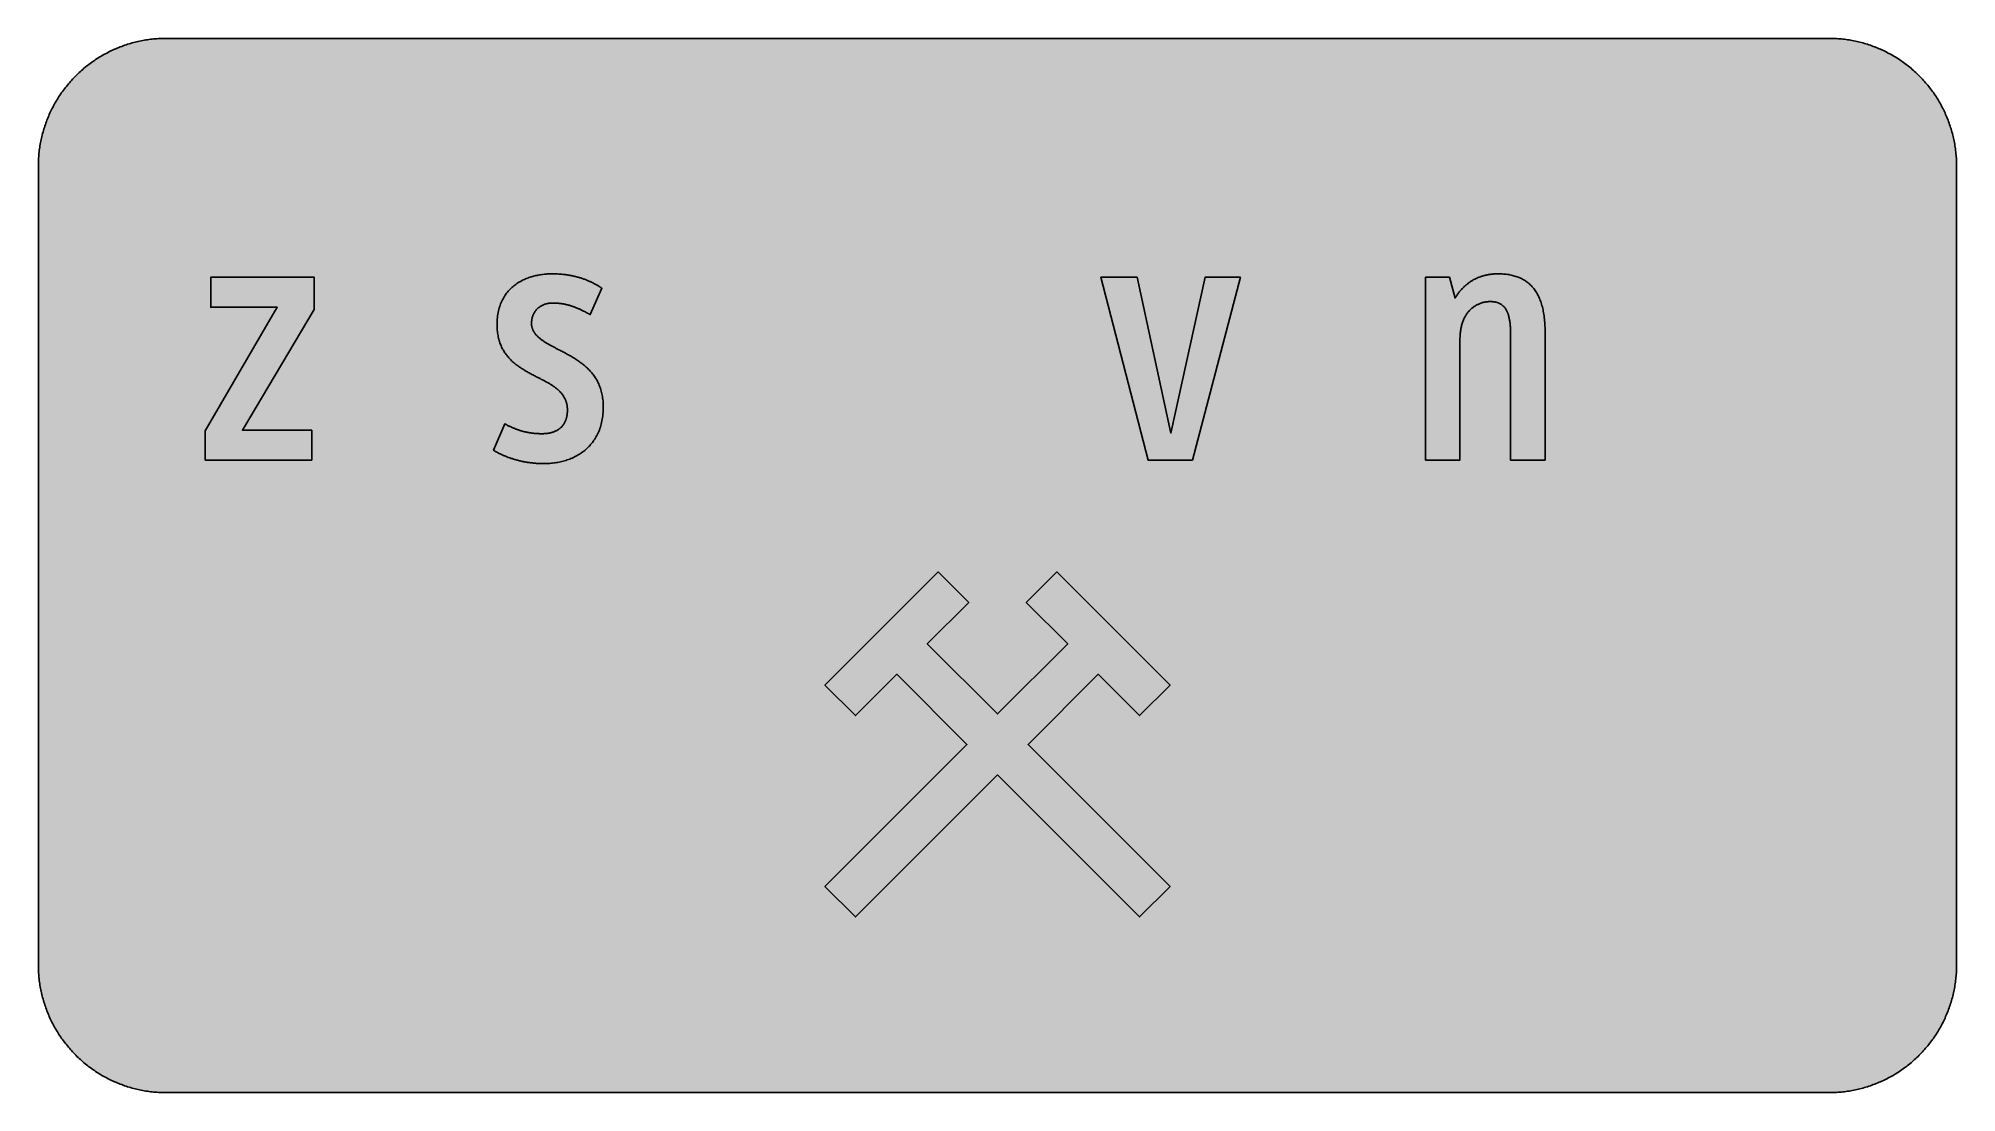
# Model space of a CAD drawing. Header units: millimetres. Extents: x 0 to 212, y 0 to 116.
import ezdxf

# ---------------------------------------------------------------- set-up
doc = ezdxf.new("R2010")
doc.units = ezdxf.units.MM

msp = doc.modelspace()

# ---------------------------------------------------------------- hatches: boundary and pattern name
for color, points in [(254, [(14.1633, 0.0536), (13.9878, 0.0533), (13.8125, 0.0559), (13.6373, 0.061), (13.462, 0.0686), (13.2893, 0.0787), (13.114, 0.0914), (12.9413, 0.1041), (12.7686, 0.1219), (12.5959, 0.1397), (12.4231, 0.16), (12.2504, 0.1829), (12.0777, 0.2057), (11.9075, 0.2337), (11.7373, 0.2616), (11.5672, 0.2921), (11.397, 0.3251), (11.2268, 0.3607), (11.0592, 0.3988), (10.8915, 0.4369), (10.7239, 0.4775), (10.5562, 0.5207), (10.3886, 0.5664), (10.2235, 0.6121), (10.0584, 0.6629), (9.8933, 0.7137), (9.7307, 0.7671), (9.5682, 0.8204), (9.4056, 0.8788), (9.2431, 0.9373), (9.083, 0.9982), (8.923, 1.0617), (8.763, 1.1252), (8.6055, 1.1938), (8.4455, 1.2624), (8.2906, 1.331), (8.1331, 1.4046), (7.9781, 1.4783), (7.8232, 1.5545), (7.6708, 1.6332), (7.5184, 1.7145), (7.366, 1.7958), (7.2161, 1.8796), (7.0663, 1.966), (6.919, 2.0523), (6.7716, 2.1438), (6.6243, 2.2352), (6.4795, 2.3266), (6.3348, 2.4232), (6.19, 2.5197), (6.0477, 2.6187), (5.908, 2.7178), (5.7683, 2.8194), (5.6286, 2.9235), (5.4915, 3.0302), (5.3543, 3.1369), (5.2197, 3.2461), (5.0851, 3.3579), (4.953, 3.4722), (4.8209, 3.5865), (4.6914, 3.7033), (4.5644, 3.8202), (4.4348, 3.9395), (4.3104, 4.0615), (4.1859, 4.1859), (4.0615, 4.3104), (3.9395, 4.4348), (3.8202, 4.5618), (3.7033, 4.6914), (3.5865, 4.8209), (3.4722, 4.953), (3.3579, 5.0851), (3.2487, 5.2197), (3.1369, 5.3543), (3.0302, 5.4915), (2.9235, 5.6286), (2.8194, 5.7683), (2.7178, 5.908), (2.6187, 6.0477), (2.5197, 6.19), (2.4232, 6.3348), (2.3266, 6.477), (2.2352, 6.6243), (2.1438, 6.7691), (2.0523, 6.919), (1.966, 7.0663), (1.8796, 7.2161), (1.7958, 7.366), (1.7145, 7.5184), (1.6332, 7.6708), (1.5545, 7.8232), (1.4783, 7.9781), (1.4046, 8.1331), (1.331, 8.2906), (1.2598, 8.4455), (1.1913, 8.603), (1.1252, 8.763), (1.0592, 8.923), (0.9982, 9.083), (0.9373, 9.2431), (0.8763, 9.4056), (0.8204, 9.5682), (0.7645, 9.7307), (0.7112, 9.8933), (0.6604, 10.0584), (0.6121, 10.2235), (0.5639, 10.3911), (0.5207, 10.5562), (0.4775, 10.7239), (0.4343, 10.8915), (0.3962, 11.0592), (0.3607, 11.2268), (0.3251, 11.397), (0.2921, 11.5672), (0.2616, 11.7373), (0.2311, 11.9075), (0.2057, 12.0802), (0.1803, 12.2504), (0.1575, 12.4231), (0.1372, 12.5959), (0.1194, 12.7686), (0.1041, 12.9413), (0.0889, 13.1166), (0.0787, 13.2893), (0.0686, 13.4645), (0.061, 13.6373), (0.0559, 13.8125), (0.0508, 13.9878), (0.0508, 14.163), (0.0522, 102.3592), (0.0508, 102.5322), (0.0559, 102.7074), (0.061, 102.8827), (0.0686, 103.058), (0.0787, 103.2307), (0.0889, 103.4059), (0.1041, 103.5787), (0.1194, 103.7514), (0.1372, 103.9241), (0.1575, 104.0968), (0.1803, 104.2695), (0.2057, 104.4423), (0.2311, 104.6124), (0.2616, 104.7826), (0.2921, 104.9528), (0.3251, 105.123), (0.3607, 105.2932), (0.3962, 105.4608), (0.4343, 105.6284), (0.4775, 105.7961), (0.5207, 105.9637), (0.5639, 106.1314), (0.6121, 106.2965), (0.6604, 106.4616), (0.7112, 106.6267), (0.7645, 106.7892), (0.8204, 106.9518), (0.8763, 107.1143), (0.9373, 107.2769), (0.9982, 107.4369), (1.0592, 107.5969), (1.1252, 107.757), (1.1913, 107.9144), (1.2598, 108.0745), (1.331, 108.2294), (1.4046, 108.3869), (1.4783, 108.5418), (1.5545, 108.6968), (1.6332, 108.8492), (1.7145, 109.0016), (1.7958, 109.154), (1.8796, 109.3038), (1.966, 109.4537), (2.0523, 109.601), (2.1438, 109.7483), (2.2352, 109.8956), (2.3266, 110.0404), (2.4232, 110.1852), (2.5197, 110.33), (2.6187, 110.4722), (2.7178, 110.6119), (2.8194, 110.7516), (2.9235, 110.8913), (3.0302, 111.0285), (3.1369, 111.1656), (3.2487, 111.3003), (3.3579, 111.4349), (3.4722, 111.567), (3.5865, 111.699), (3.7033, 111.8286), (3.8202, 111.9556), (3.9395, 112.0851), (4.0615, 112.2096), (4.1859, 112.334), (4.3104, 112.4585), (4.4348, 112.5804), (4.5644, 112.6998), (4.6914, 112.8166), (4.8209, 112.9335), (4.953, 113.0478), (5.0851, 113.1621), (5.2197, 113.2713), (5.3543, 113.3831), (5.4915, 113.4897), (5.6286, 113.5964), (5.7683, 113.7006), (5.908, 113.8022), (6.0477, 113.9012), (6.19, 114.0003), (6.3348, 114.0968), (6.4795, 114.1933), (6.6243, 114.2848), (6.7716, 114.3762), (6.919, 114.4676), (7.0663, 114.554), (7.2161, 114.6404), (7.366, 114.7242), (7.5184, 114.8055), (7.6708, 114.8867), (7.8232, 114.9655), (7.9781, 115.0417), (8.1331, 115.1153), (8.2906, 115.189), (8.4455, 115.2601), (8.6055, 115.3287), (8.763, 115.3947), (8.923, 115.4608), (9.083, 115.5217), (9.2431, 115.5827), (9.4056, 115.6437), (9.5682, 115.6995), (9.7307, 115.7554), (9.8933, 115.8088), (10.0584, 115.8596), (10.2235, 115.9078), (10.3886, 115.9561), (10.5562, 115.9993), (10.7239, 116.0424), (10.8915, 116.0856), (11.0592, 116.1237), (11.2268, 116.1593), (11.397, 116.1948), (11.5672, 116.2279), (11.7373, 116.2583), (11.9075, 116.2888), (12.0777, 116.3142), (12.2504, 116.3396), (12.4231, 116.3625), (12.5959, 116.3828), (12.7686, 116.4006), (12.9413, 116.4158), (13.114, 116.4311), (13.2893, 116.4412), (13.462, 116.4514), (13.6373, 116.459), (13.8125, 116.4641), (13.9878, 116.4692), (14.163, 116.4692), (197.6078, 116.4703), (197.7822, 116.4692), (197.9574, 116.4641), (198.1327, 116.459), (198.3054, 116.4514), (198.4807, 116.4412), (198.6534, 116.4311), (198.8287, 116.4158), (199.0014, 116.4006), (199.1741, 116.3828), (199.3468, 116.3625), (199.5195, 116.3396), (199.6897, 116.3142), (199.8624, 116.2888), (200.0326, 116.2583), (200.2028, 116.2279), (200.373, 116.1948), (200.5432, 116.1593), (200.7108, 116.1237), (200.8784, 116.0856), (201.0461, 116.0424), (201.2137, 115.9993), (201.3788, 115.9561), (201.5465, 115.9078), (201.7116, 115.8596), (201.8767, 115.8088), (202.0392, 115.7554), (202.2018, 115.6995), (202.3643, 115.6437), (202.5269, 115.5827), (202.6869, 115.5217), (202.8469, 115.4608), (203.007, 115.3947), (203.167, 115.3287), (203.3245, 115.2601), (203.4794, 115.189), (203.6369, 115.1153), (203.7918, 115.0417), (203.9468, 114.9655), (204.0992, 114.8867), (204.2516, 114.8055), (204.404, 114.7242), (204.5538, 114.6404), (204.7037, 114.554), (204.8535, 114.4676), (205.0009, 114.3762), (205.1456, 114.2848), (205.293, 114.1933), (205.4352, 114.0968), (205.58, 114.0003), (205.7222, 113.9012), (205.8619, 113.8022), (206.0016, 113.7006), (206.1413, 113.5964), (206.2785, 113.4897), (206.4156, 113.3831), (206.5503, 113.2713), (206.6849, 113.1621), (206.817, 113.0478), (206.949, 112.9335), (207.0786, 112.8166), (207.2081, 112.6998), (207.3351, 112.5804), (207.4596, 112.4585), (207.584, 112.334), (207.7085, 112.2096), (207.8304, 112.0851), (207.9498, 111.9556), (208.0666, 111.8286), (208.1835, 111.699), (208.2978, 111.567), (208.4121, 111.4349), (208.5238, 111.3003), (208.6331, 111.1656), (208.7397, 111.0285), (208.8464, 110.8913), (208.9506, 110.7516), (209.0522, 110.6119), (209.1512, 110.4722), (209.2503, 110.33), (209.3468, 110.1852), (209.4433, 110.0404), (209.5348, 109.8956), (209.6262, 109.7483), (209.7176, 109.601), (209.804, 109.4537), (209.8904, 109.3038), (209.9742, 109.154), (210.0555, 109.0016), (210.1367, 108.8492), (210.2155, 108.6968), (210.2917, 108.5418), (210.3653, 108.3869), (210.439, 108.2294), (210.5076, 108.0745), (210.5762, 107.9144), (210.6447, 107.757), (210.7082, 107.5969), (210.7717, 107.4369), (210.8327, 107.2769), (210.8911, 107.1143), (210.9495, 106.9518), (211.0029, 106.7892), (211.0562, 106.6267), (211.107, 106.4616), (211.1578, 106.2965), (211.2035, 106.1314), (211.2493, 105.9637), (211.2924, 105.7961), (211.3331, 105.6284), (211.3712, 105.4608), (211.4093, 105.2932), (211.4448, 105.123), (211.4779, 104.9528), (211.5083, 104.7826), (211.5363, 104.6124), (211.5642, 104.4423), (211.5871, 104.2695), (211.6099, 104.0968), (211.6303, 103.9241), (211.648, 103.7514), (211.6658, 103.5787), (211.6785, 103.4059), (211.6912, 103.2307), (211.7014, 103.058), (211.709, 102.8827), (211.7141, 102.7074), (211.7166, 102.5322), (211.7166, 102.3569), (211.7189, 14.1647), (211.7166, 13.9878), (211.7141, 13.8125), (211.709, 13.6373), (211.7014, 13.4645), (211.6912, 13.2893), (211.6785, 13.1166), (211.6658, 12.9413), (211.648, 12.7686), (211.6303, 12.5959), (211.6099, 12.4231), (211.5871, 12.2504), (211.5642, 12.0802), (211.5363, 11.9075), (211.5083, 11.7373), (211.4779, 11.5672), (211.4448, 11.397), (211.4093, 11.2268), (211.3712, 11.0592), (211.3331, 10.8915), (211.2924, 10.7239), (211.2493, 10.5562), (211.2035, 10.3911), (211.1578, 10.2235), (211.107, 10.0584), (211.0562, 9.8933), (211.0029, 9.7307), (210.9495, 9.5682), (210.8911, 9.4056), (210.8327, 9.2431), (210.7717, 9.083), (210.7082, 8.923), (210.6447, 8.763), (210.5762, 8.603), (210.5076, 8.4455), (210.439, 8.2906), (210.3653, 8.1331), (210.2917, 7.9781), (210.2155, 7.8232), (210.1367, 7.6708), (210.0555, 7.5184), (209.9742, 7.366), (209.8904, 7.2161), (209.804, 7.0663), (209.7176, 6.919), (209.6262, 6.7691), (209.5348, 6.6243), (209.4433, 6.477), (209.3468, 6.3348), (209.2503, 6.19), (209.1512, 6.0477), (209.0522, 5.908), (208.9506, 5.7683), (208.8464, 5.6286), (208.7397, 5.4915), (208.6331, 5.3543), (208.5238, 5.2197), (208.4121, 5.0851), (208.2978, 4.953), (208.1835, 4.8209), (208.0666, 4.6914), (207.9498, 4.5618), (207.8304, 4.4348), (207.7085, 4.3104), (207.584, 4.1859), (207.4596, 4.0615), (207.3351, 3.9395), (207.2081, 3.8202), (207.0786, 3.7033), (206.949, 3.5865), (206.817, 3.4722), (206.6849, 3.3579), (206.5503, 3.2461), (206.4156, 3.1369), (206.2785, 3.0302), (206.1413, 2.9235), (206.0016, 2.8194), (205.8619, 2.7178), (205.7222, 2.6187), (205.58, 2.5197), (205.4352, 2.4232), (205.293, 2.3266), (205.1456, 2.2352), (205.0009, 2.1438), (204.8535, 2.0523), (204.7037, 1.966), (204.5538, 1.8796), (204.404, 1.7958), (204.2516, 1.7145), (204.0992, 1.6332), (203.9468, 1.5545), (203.7918, 1.4783), (203.6369, 1.4046), (203.4794, 1.331), (203.3245, 1.2624), (203.167, 1.1938), (203.007, 1.1252), (202.8469, 1.0617), (202.6869, 0.9982), (202.5269, 0.9373), (202.3643, 0.8788), (202.2018, 0.8204), (202.0392, 0.7671), (201.8767, 0.7137), (201.7116, 0.6629), (201.5465, 0.6121), (201.3788, 0.5664), (201.2137, 0.5207), (201.0461, 0.4775), (200.8784, 0.4369), (200.7108, 0.3988), (200.5432, 0.3607), (200.373, 0.3251), (200.2028, 0.2921), (200.0326, 0.2616), (199.8624, 0.2337), (199.6897, 0.2057), (199.5195, 0.1829), (199.3468, 0.16), (199.1741, 0.1397), (199.0014, 0.1219), (198.8287, 0.1041), (198.6534, 0.0914), (198.4807, 0.0787), (198.3054, 0.0686), (198.1327, 0.061), (197.9574, 0.0559), (197.7822, 0.0533), (197.6069, 0.0533)]), (59, [(30.4878, 86.5117), (30.4878, 90.0822), (19.0775, 90.0822), (19.0775, 86.783), (26.4128, 86.783), (18.4573, 73.1238), (18.4573, 69.9036), (30.2147, 69.9036), (30.2147, 73.201), (22.5707, 73.201)]), (59, [(55.8655, 69.5149), (56.0172, 69.5147), (56.1696, 69.5198), (56.322, 69.5249), (56.4744, 69.535), (56.6268, 69.5477), (56.7792, 69.563), (56.929, 69.5808), (57.0814, 69.6011), (57.2313, 69.6239), (57.3811, 69.6493), (57.5285, 69.6798), (57.6758, 69.7103), (57.8231, 69.7459), (57.9704, 69.784), (58.1152, 69.8246), (58.2574, 69.8678), (58.4022, 69.9135), (58.5419, 69.9643), (58.6816, 70.0151), (58.8213, 70.071), (58.9585, 70.1294), (59.0931, 70.1929), (59.2277, 70.2564), (59.3598, 70.325), (59.4893, 70.3961), (59.6189, 70.4698), (59.7459, 70.546), (59.8703, 70.6272), (59.9923, 70.7085), (60.1142, 70.7949), (60.231, 70.8863), (60.3479, 70.9778), (60.4596, 71.0743), (60.5714, 71.1733), (60.6806, 71.2775), (60.7847, 71.3842), (60.8889, 71.4934), (60.9879, 71.6051), (61.087, 71.722), (61.181, 71.8414), (61.2724, 71.9633), (61.3613, 72.0903), (61.4451, 72.2198), (61.529, 72.3519), (61.6077, 72.4891), (61.6839, 72.6288), (61.755, 72.7735), (61.8236, 72.9183), (61.8896, 73.0707), (61.9506, 73.2231), (62.009, 73.3806), (62.0624, 73.5432), (62.1106, 73.7083), (62.1589, 73.8759), (62.1995, 74.0486), (62.2376, 74.2239), (62.2706, 74.4017), (62.3011, 74.5846), (62.3265, 74.7725), (62.3468, 74.963), (62.3621, 75.1561), (62.3748, 75.3542), (62.3824, 75.5574), (62.3849, 75.7606), (62.3824, 75.9384), (62.3773, 76.1111), (62.3672, 76.2813), (62.3545, 76.4464), (62.3367, 76.6089), (62.3164, 76.769), (62.291, 76.9239), (62.2656, 77.0788), (62.2351, 77.2262), (62.1995, 77.3735), (62.1614, 77.5183), (62.1233, 77.658), (62.0776, 77.7951), (62.0319, 77.9297), (61.9836, 78.0618), (61.9303, 78.1914), (61.8769, 78.3158), (61.8185, 78.4403), (61.7576, 78.5622), (61.6966, 78.679), (61.6306, 78.7959), (61.562, 78.9076), (61.4934, 79.0194), (61.4197, 79.1261), (61.3461, 79.2328), (61.2699, 79.3369), (61.1911, 79.4385), (61.1099, 79.5376), (61.026, 79.6341), (60.9422, 79.7306), (60.8559, 79.822), (60.7695, 79.9135), (60.6781, 80.0024), (60.5892, 80.0913), (60.4952, 80.1751), (60.4012, 80.2589), (60.3072, 80.3402), (60.2107, 80.4215), (60.1116, 80.5002), (60.0126, 80.5764), (59.9135, 80.6526), (59.8119, 80.7263), (59.7103, 80.7999), (59.6087, 80.8711), (59.5046, 80.9396), (59.4004, 81.0082), (59.2963, 81.0768), (59.1922, 81.1428), (59.0855, 81.2063), (58.9788, 81.2724), (58.8747, 81.3333), (58.768, 81.3968), (58.6613, 81.4578), (58.5546, 81.5188), (58.4454, 81.5772), (58.3387, 81.6356), (58.232, 81.694), (58.1254, 81.7524), (58.0187, 81.8083), (57.9145, 81.8667), (57.8079, 81.9226), (57.7037, 81.976), (57.5996, 82.0318), (57.4954, 82.0877), (57.4192, 82.1258), (57.343, 82.1639), (57.2668, 82.202), (57.1906, 82.2401), (57.117, 82.2782), (57.0433, 82.3163), (56.9697, 82.3544), (56.896, 82.3925), (56.8249, 82.4306), (56.7512, 82.4687), (56.6801, 82.5068), (56.609, 82.5449), (56.5404, 82.583), (56.4693, 82.6211), (56.4007, 82.6618), (56.3347, 82.6999), (56.2661, 82.738), (56.2, 82.7786), (56.134, 82.8167), (56.0705, 82.8573), (56.007, 82.8954), (55.9435, 82.9361), (55.88, 82.9767), (55.819, 83.0174), (55.7606, 83.058), (55.7022, 83.0986), (55.6438, 83.1418), (55.5854, 83.1825), (55.5295, 83.2231), (55.4761, 83.2663), (55.4228, 83.3095), (55.3695, 83.3526), (55.3187, 83.3958), (55.2679, 83.439), (55.2196, 83.4847), (55.1713, 83.5279), (55.1256, 83.5736), (55.0799, 83.6193), (55.0367, 83.6651), (54.9961, 83.7108), (54.9554, 83.7565), (54.9148, 83.8048), (54.8767, 83.853), (54.8411, 83.9013), (54.8056, 83.9495), (54.7726, 84.0003), (54.7421, 84.0486), (54.7116, 84.0994), (54.6811, 84.1502), (54.6557, 84.2035), (54.6303, 84.2543), (54.6075, 84.3077), (54.5846, 84.361), (54.5643, 84.4169), (54.5465, 84.4702), (54.5313, 84.5261), (54.516, 84.582), (54.5033, 84.6404), (54.4932, 84.6988), (54.483, 84.7573), (54.4754, 84.8157), (54.4703, 84.8741), (54.4678, 84.9351), (54.4678, 84.9986), (54.4678, 85.0595), (54.4703, 85.123), (54.4728, 85.1865), (54.4779, 85.2475), (54.4855, 85.3059), (54.4932, 85.3669), (54.5033, 85.4253), (54.5135, 85.4837), (54.5236, 85.5421), (54.5389, 85.598), (54.5541, 85.6539), (54.5694, 85.7098), (54.5871, 85.7631), (54.6049, 85.8164), (54.6252, 85.8698), (54.6456, 85.9231), (54.6684, 85.9739), (54.6913, 86.0222), (54.7167, 86.073), (54.7421, 86.1212), (54.7675, 86.1695), (54.7954, 86.2152), (54.8259, 86.2609), (54.8564, 86.3067), (54.8869, 86.3498), (54.9199, 86.393), (54.9529, 86.4362), (54.9885, 86.4768), (55.024, 86.5175), (55.0596, 86.5556), (55.0977, 86.5937), (55.1358, 86.6318), (55.1764, 86.6673), (55.2171, 86.7029), (55.2577, 86.7385), (55.3009, 86.7715), (55.3441, 86.8045), (55.3898, 86.835), (55.433, 86.8655), (55.4787, 86.8934), (55.5269, 86.9213), (55.5727, 86.9493), (55.6235, 86.9747), (55.6717, 87.0001), (55.7225, 87.0229), (55.7733, 87.0458), (55.8241, 87.0661), (55.8749, 87.0864), (55.9283, 87.1068), (55.9816, 87.1245), (56.0375, 87.1398), (56.0908, 87.1576), (56.1467, 87.1703), (56.2026, 87.183), (56.261, 87.1957), (56.3169, 87.2058), (56.3753, 87.216), (56.4337, 87.2236), (56.4921, 87.2312), (56.5531, 87.2363), (56.6115, 87.2414), (56.6725, 87.2439), (56.7334, 87.2465), (56.7969, 87.2465), (56.8554, 87.2465), (56.9163, 87.2465), (56.9747, 87.2465), (57.0357, 87.2439), (57.0967, 87.2414), (57.1551, 87.2388), (57.216, 87.2338), (57.2745, 87.2312), (57.3354, 87.2261), (57.3938, 87.2211), (57.4548, 87.216), (57.5158, 87.2084), (57.5742, 87.2033), (57.6351, 87.1957), (57.6961, 87.188), (57.7545, 87.1779), (57.8155, 87.1703), (57.8764, 87.1601), (57.9374, 87.1499), (57.9984, 87.1372), (58.0593, 87.1271), (58.1203, 87.1144), (58.1812, 87.1017), (58.2422, 87.089), (58.3032, 87.0737), (58.3667, 87.0585), (58.4276, 87.0433), (58.4886, 87.028), (58.5521, 87.0102), (58.6156, 86.9925), (58.6765, 86.9747), (58.74, 86.9569), (58.8035, 86.9366), (58.867, 86.9163), (58.9305, 86.8959), (58.9966, 86.8756), (59.0601, 86.8528), (59.1261, 86.8299), (59.1896, 86.807), (59.2557, 86.7816), (59.3217, 86.7562), (59.3877, 86.7308), (59.4538, 86.7054), (59.5198, 86.6775), (59.5884, 86.6496), (59.6544, 86.6191), (59.723, 86.5911), (59.7916, 86.5607), (59.8602, 86.5302), (59.9288, 86.4972), (59.9999, 86.4641), (60.0685, 86.4311), (60.1396, 86.3981), (60.2107, 86.3625), (60.2818, 86.327), (60.3529, 86.2889), (60.4266, 86.2533), (60.5003, 86.2152), (60.5739, 86.1746), (60.6476, 86.1365), (60.7212, 86.0958), (60.7974, 86.0527), (60.8711, 86.0095), (60.9473, 85.9663), (62.2293, 88.8792), (62.1843, 88.9102), (62.1386, 88.9406), (62.0903, 88.9711), (62.042, 89.0041), (61.9938, 89.0372), (61.943, 89.0702), (61.8896, 89.1032), (61.8363, 89.1362), (61.783, 89.1692), (61.7271, 89.2023), (61.6687, 89.2353), (61.6102, 89.2683), (61.5493, 89.3039), (61.4883, 89.3369), (61.4274, 89.3699), (61.3613, 89.4055), (61.2978, 89.4385), (61.2292, 89.4715), (61.1632, 89.5045), (61.0921, 89.5375), (61.0235, 89.5706), (60.9498, 89.6061), (60.8762, 89.6366), (60.8025, 89.6696), (60.7263, 89.7026), (60.6501, 89.7357), (60.5714, 89.7661), (60.4901, 89.7992), (60.4088, 89.8296), (60.3275, 89.8601), (60.2437, 89.8906), (60.1574, 89.9211), (60.071, 89.949), (59.9821, 89.977), (59.8932, 90.0074), (59.8043, 90.0328), (59.7103, 90.0608), (59.6189, 90.0887), (59.5224, 90.1141), (59.4284, 90.1395), (59.3293, 90.1624), (59.2303, 90.1878), (59.1312, 90.2106), (59.0296, 90.231), (58.928, 90.2538), (58.8239, 90.2741), (58.7172, 90.2945), (58.6105, 90.3122), (58.5038, 90.33), (58.3946, 90.3478), (58.2828, 90.363), (58.1711, 90.3783), (58.0568, 90.391), (57.9425, 90.4037), (57.8256, 90.4164), (57.7088, 90.4265), (57.5894, 90.4367), (57.47, 90.4443), (57.3481, 90.4519), (57.2237, 90.457), (57.0992, 90.4621), (56.9747, 90.4646), (56.8477, 90.4672), (56.7182, 90.4672), (56.5988, 90.4672), (56.4769, 90.4646), (56.3524, 90.4596), (56.228, 90.4519), (56.1035, 90.4443), (55.9765, 90.4342), (55.8495, 90.4215), (55.7225, 90.4062), (55.5955, 90.3884), (55.466, 90.3707), (55.339, 90.3478), (55.2094, 90.3249), (55.0799, 90.2995), (54.9504, 90.2691), (54.8208, 90.2386), (54.6913, 90.2056), (54.5643, 90.17), (54.4347, 90.1319), (54.3077, 90.0913), (54.1807, 90.0481), (54.0537, 89.9998), (53.9267, 89.9516), (53.8023, 89.9008), (53.6778, 89.8449), (53.5534, 89.789), (53.4314, 89.728), (53.3121, 89.6645), (53.1927, 89.5985), (53.0758, 89.5299), (52.959, 89.4588), (52.8447, 89.3826), (52.7304, 89.3039), (52.6212, 89.2226), (52.512, 89.1362), (52.4053, 89.0499), (52.3011, 88.9584), (52.197, 88.8619), (52.0979, 88.7654), (51.9989, 88.6638), (51.9049, 88.5571), (51.8135, 88.4504), (51.7246, 88.3361), (51.6357, 88.2218), (51.5544, 88.1024), (51.4731, 87.978), (51.3944, 87.851), (51.3207, 87.7214), (51.2496, 87.5868), (51.1835, 87.4497), (51.12, 87.3074), (51.0591, 87.1601), (51.0032, 87.0102), (50.9524, 86.8553), (50.9041, 86.6978), (50.861, 86.5353), (50.8203, 86.3676), (50.7848, 86.1974), (50.7543, 86.0222), (50.7263, 85.8418), (50.706, 85.659), (50.6882, 85.471), (50.6755, 85.278), (50.6679, 85.0824), (50.6654, 84.8792), (50.6679, 84.7141), (50.673, 84.5515), (50.6806, 84.394), (50.6933, 84.2391), (50.706, 84.0867), (50.7263, 83.9368), (50.7467, 83.7921), (50.7695, 83.6498), (50.7975, 83.5101), (50.8279, 83.3755), (50.861, 83.2409), (50.8965, 83.1113), (50.9346, 82.9843), (50.9778, 82.8599), (51.021, 82.738), (51.0667, 82.6186), (51.115, 82.5017), (51.1658, 82.3874), (51.2216, 82.2757), (51.2775, 82.1665), (51.3359, 82.0623), (51.3944, 81.9582), (51.4579, 81.8566), (51.5214, 81.7575), (51.5899, 81.6585), (51.656, 81.5645), (51.7271, 81.473), (51.8008, 81.3816), (51.8744, 81.2927), (51.9481, 81.2063), (52.0268, 81.1225), (52.1056, 81.0387), (52.1843, 80.9574), (52.2681, 80.8787), (52.3494, 80.8025), (52.4358, 80.7263), (52.5196, 80.6526), (52.6085, 80.579), (52.6948, 80.5078), (52.7837, 80.4367), (52.8752, 80.3707), (52.9666, 80.3021), (53.0581, 80.2361), (53.152, 80.1726), (53.2435, 80.1091), (53.34, 80.0456), (53.434, 79.9846), (53.5305, 79.9262), (53.6245, 79.8678), (53.721, 79.8093), (53.8201, 79.7509), (53.9166, 79.695), (54.0131, 79.6392), (54.1122, 79.5833), (54.2087, 79.5299), (54.3077, 79.4741), (54.4068, 79.4207), (54.5033, 79.3699), (54.6024, 79.3166), (54.6989, 79.2658), (54.798, 79.2124), (54.8945, 79.1616), (54.991, 79.1108), (55.0875, 79.06), (55.1713, 79.0169), (55.2552, 78.9762), (55.339, 78.9356), (55.4203, 78.8924), (55.5015, 78.8518), (55.5828, 78.8086), (55.6641, 78.7679), (55.7454, 78.7273), (55.8241, 78.6841), (55.9029, 78.6435), (55.9816, 78.6003), (56.0603, 78.5571), (56.1365, 78.5165), (56.2127, 78.4733), (56.2889, 78.4301), (56.3626, 78.3869), (56.4363, 78.3438), (56.5099, 78.298), (56.581, 78.2549), (56.6547, 78.2091), (56.7233, 78.166), (56.7944, 78.1202), (56.8604, 78.0745), (56.929, 78.0263), (56.9951, 77.9805), (57.0611, 77.9323), (57.1246, 77.884), (57.1881, 77.8358), (57.2491, 77.785), (57.31, 77.7367), (57.3684, 77.6859), (57.4269, 77.6326), (57.4827, 77.5818), (57.5386, 77.5284), (57.592, 77.4751), (57.6453, 77.4192), (57.6961, 77.3633), (57.7469, 77.3074), (57.7952, 77.2516), (57.8409, 77.1931), (57.8866, 77.1347), (57.9298, 77.0738), (57.9704, 77.0128), (58.0111, 76.9493), (58.0492, 76.8883), (58.0873, 76.8223), (58.1228, 76.7563), (58.1558, 76.6902), (58.1863, 76.6242), (58.2168, 76.5556), (58.2447, 76.4845), (58.2701, 76.4134), (58.2955, 76.3397), (58.3184, 76.266), (58.3387, 76.1924), (58.3565, 76.1136), (58.3717, 76.0374), (58.387, 75.9562), (58.3971, 75.8774), (58.4073, 75.7936), (58.4149, 75.7098), (58.4225, 75.626), (58.4251, 75.5396), (58.4251, 75.4507), (58.4251, 75.3669), (58.4225, 75.2856), (58.42, 75.2043), (58.4124, 75.1256), (58.4073, 75.0494), (58.3971, 74.9732), (58.387, 74.897), (58.3768, 74.8233), (58.3641, 74.7522), (58.3489, 74.6811), (58.3311, 74.6125), (58.3133, 74.5439), (58.2955, 74.4779), (58.2752, 74.4118), (58.2524, 74.3483), (58.2295, 74.2848), (58.2041, 74.2239), (58.1787, 74.1629), (58.1508, 74.1045), (58.1228, 74.0486), (58.0923, 73.9927), (58.0593, 73.9369), (58.0263, 73.8835), (57.9933, 73.8327), (57.9552, 73.7819), (57.9196, 73.7311), (57.8815, 73.6829), (57.8409, 73.6371), (57.8002, 73.5914), (57.7571, 73.5457), (57.7139, 73.5051), (57.6682, 73.4619), (57.6224, 73.4212), (57.5767, 73.3831), (57.5259, 73.345), (57.4777, 73.3095), (57.4269, 73.2739), (57.3735, 73.2409), (57.3202, 73.2079), (57.2668, 73.1774), (57.211, 73.1469), (57.1525, 73.119), (57.0941, 73.091), (57.0357, 73.0656), (56.9747, 73.0402), (56.9138, 73.0174), (56.8528, 72.9945), (56.7893, 72.9742), (56.7233, 72.9539), (56.6572, 72.9361), (56.5912, 72.9183), (56.5226, 72.9031), (56.454, 72.8878), (56.3855, 72.8751), (56.3143, 72.8624), (56.2407, 72.8523), (56.1696, 72.8447), (56.0959, 72.8345), (56.0197, 72.8294), (55.9435, 72.8218), (55.8673, 72.8193), (55.7886, 72.8142), (55.7098, 72.8142), (55.6311, 72.8116), (55.5752, 72.8116), (55.5193, 72.8142), (55.4609, 72.8142), (55.405, 72.8142), (55.3491, 72.8167), (55.2907, 72.8193), (55.2348, 72.8193), (55.1764, 72.8218), (55.118, 72.8243), (55.0596, 72.8294), (55.0037, 72.832), (54.9453, 72.837), (54.8869, 72.8421), (54.8284, 72.8447), (54.77, 72.8523), (54.7116, 72.8574), (54.6506, 72.8624), (54.5922, 72.8701), (54.5313, 72.8777), (54.4728, 72.8853), (54.4119, 72.8929), (54.3535, 72.9005), (54.2925, 72.9107), (54.2315, 72.9209), (54.1706, 72.931), (54.1096, 72.9412), (54.0461, 72.9539), (53.9852, 72.9666), (53.9242, 72.9793), (53.8607, 72.992), (53.7972, 73.0072), (53.7337, 73.0199), (53.6727, 73.0352), (53.6067, 73.0529), (53.5432, 73.0682), (53.4797, 73.086), (53.4137, 73.1037), (53.3502, 73.1241), (53.2841, 73.1418), (53.2181, 73.1622), (53.152, 73.1825), (53.086, 73.2053), (53.02, 73.2282), (52.9514, 73.2511), (52.8853, 73.2739), (52.8168, 73.2993), (52.7482, 73.3247), (52.6796, 73.3527), (52.611, 73.3806), (52.5399, 73.4085), (52.4713, 73.4365), (52.4002, 73.467), (52.3291, 73.4974), (52.258, 73.5305), (52.1868, 73.5609), (52.1132, 73.5965), (52.0395, 73.6295), (51.9684, 73.6651), (51.8947, 73.7006), (51.8185, 73.7387), (51.7449, 73.7768), (51.6687, 73.8175), (51.595, 73.8581), (51.5188, 73.8988), (50.2779, 70.9895), (50.3276, 70.9574), (50.3784, 70.927), (50.4292, 70.8939), (50.4825, 70.8635), (50.5384, 70.8304), (50.5943, 70.8), (50.6527, 70.7669), (50.7111, 70.7365), (50.7721, 70.7034), (50.833, 70.6704), (50.894, 70.6399), (50.96, 70.6069), (51.0235, 70.5739), (51.0896, 70.5434), (51.1581, 70.5104), (51.2267, 70.4799), (51.2953, 70.4469), (51.369, 70.4164), (51.4401, 70.3859), (51.5137, 70.3529), (51.5874, 70.3224), (51.6636, 70.292), (51.7423, 70.2615), (51.8211, 70.231), (51.8998, 70.2005), (51.9811, 70.1726), (52.0624, 70.1421), (52.1462, 70.1142), (52.23, 70.0862), (52.3138, 70.0583), (52.4002, 70.0303), (52.4891, 70.0024), (52.578, 69.977), (52.6669, 69.9516), (52.7583, 69.9262), (52.8498, 69.9008), (52.9438, 69.8754), (53.0377, 69.8525), (53.1343, 69.8297), (53.2308, 69.8068), (53.3273, 69.784), (53.4264, 69.7636), (53.528, 69.7433), (53.627, 69.723), (53.7286, 69.7027), (53.8328, 69.6849), (53.9369, 69.6671), (54.041, 69.6519), (54.1477, 69.6341), (54.2569, 69.6214), (54.3636, 69.6062), (54.4728, 69.5935), (54.5846, 69.5808), (54.6964, 69.5706), (54.8081, 69.5604), (54.9199, 69.5503), (55.0342, 69.5427), (55.151, 69.535), (55.2679, 69.5274), (55.3847, 69.5223), (55.5041, 69.5198), (55.6235, 69.5147), (55.7428, 69.5147), (55.8648, 69.5147)]), (59, [(132.7009, 90.0822), (128.7819, 90.0822), (125.017, 72.8909), (121.2921, 90.0822), (117.2944, 90.0822), (122.495, 69.9036), (127.3845, 69.9036)]), (59, [(166.3058, 69.9036), (166.3058, 84.1054), (166.304, 84.3102), (166.2989, 84.5109), (166.2938, 84.709), (166.2836, 84.9046), (166.2709, 85.0951), (166.2557, 85.283), (166.2405, 85.4659), (166.2201, 85.6488), (166.1973, 85.8241), (166.1719, 85.9968), (166.1439, 86.167), (166.1135, 86.3346), (166.0804, 86.4972), (166.0449, 86.6572), (166.0068, 86.8121), (165.9661, 86.9645), (165.923, 87.1144), (165.8772, 87.2592), (165.829, 87.4014), (165.7782, 87.5411), (165.7248, 87.6757), (165.669, 87.8078), (165.6105, 87.9373), (165.5496, 88.0618), (165.4861, 88.1837), (165.42, 88.3031), (165.3515, 88.4174), (165.2803, 88.5292), (165.2067, 88.6384), (165.1305, 88.7425), (165.0517, 88.8467), (164.9705, 88.9457), (164.8866, 89.0397), (164.8003, 89.1337), (164.7139, 89.2226), (164.6225, 89.3089), (164.5285, 89.3902), (164.432, 89.4715), (164.3355, 89.5477), (164.2339, 89.6214), (164.1297, 89.6899), (164.0256, 89.7585), (163.9164, 89.822), (163.8071, 89.883), (163.6954, 89.9414), (163.5785, 89.9947), (163.4617, 90.0481), (163.3423, 90.0963), (163.2204, 90.1421), (163.0959, 90.1827), (162.9689, 90.2233), (162.8394, 90.2589), (162.7073, 90.2919), (162.5727, 90.3249), (162.4355, 90.3503), (162.2984, 90.3757), (162.1561, 90.3986), (162.0139, 90.4164), (161.8691, 90.4316), (161.7193, 90.4443), (161.5694, 90.4545), (161.417, 90.4621), (161.2621, 90.4672), (161.1046, 90.4672), (161.0182, 90.4672), (160.9319, 90.4646), (160.8455, 90.4621), (160.7566, 90.457), (160.6702, 90.4519), (160.5839, 90.4469), (160.5001, 90.4392), (160.4137, 90.4291), (160.3273, 90.4189), (160.2435, 90.4062), (160.1572, 90.3935), (160.0733, 90.3808), (159.9895, 90.3656), (159.9057, 90.3478), (159.8219, 90.33), (159.7381, 90.3122), (159.6542, 90.2919), (159.573, 90.2691), (159.4917, 90.2462), (159.4079, 90.2233), (159.3266, 90.1954), (159.2453, 90.17), (159.1666, 90.1421), (159.0853, 90.1116), (159.0065, 90.0811), (158.9278, 90.0481), (158.8491, 90.0151), (158.7703, 89.9795), (158.6916, 89.9439), (158.6154, 89.9058), (158.5392, 89.8677), (158.463, 89.8271), (158.3868, 89.7865), (158.3106, 89.7433), (158.2369, 89.7001), (158.1633, 89.6544), (158.0896, 89.6061), (158.0159, 89.5579), (157.9448, 89.5071), (157.8737, 89.4563), (157.8026, 89.4029), (157.7315, 89.3496), (157.6629, 89.2937), (157.5918, 89.2378), (157.5257, 89.1794), (157.4571, 89.1184), (157.3911, 89.0575), (157.3251, 88.994), (157.259, 88.9305), (157.193, 88.8644), (157.1295, 88.7984), (157.066, 88.7298), (157.005, 88.6587), (156.9415, 88.5876), (156.8806, 88.5139), (156.8221, 88.4403), (156.7612, 88.3641), (156.7028, 88.2879), (156.6469, 88.2091), (156.5885, 88.1278), (156.5351, 88.0466), (156.4792, 87.9627), (156.4259, 87.8764), (156.3726, 87.79), (155.7514, 90.0822), (153.1126, 90.0822), (153.1126, 69.9036), (156.9159, 69.9036), (156.9159, 83.2125), (156.9161, 83.3577), (156.9212, 83.5), (156.9263, 83.6397), (156.9364, 83.7768), (156.9466, 83.9114), (156.9618, 84.041), (156.9796, 84.168), (156.9974, 84.295), (157.0203, 84.4169), (157.0431, 84.5363), (157.0685, 84.6531), (157.0965, 84.7649), (157.1269, 84.8766), (157.16, 84.9859), (157.193, 85.09), (157.2285, 85.1941), (157.2666, 85.2932), (157.3073, 85.3897), (157.3505, 85.4837), (157.3936, 85.5777), (157.4394, 85.6666), (157.4851, 85.7529), (157.5333, 85.8368), (157.5841, 85.9206), (157.6349, 85.9993), (157.6883, 86.0755), (157.7442, 86.1492), (157.8, 86.2228), (157.8559, 86.2914), (157.9143, 86.36), (157.9753, 86.4235), (158.0363, 86.487), (158.0972, 86.548), (158.1607, 86.6038), (158.2242, 86.6597), (158.2903, 86.7131), (158.3563, 86.7664), (158.4223, 86.8147), (158.4884, 86.8604), (158.557, 86.9061), (158.6255, 86.9493), (158.6967, 86.9899), (158.7652, 87.028), (158.8364, 87.0636), (158.9075, 87.0991), (158.9811, 87.1322), (159.0523, 87.1626), (159.1259, 87.1906), (159.197, 87.216), (159.2707, 87.2414), (159.3444, 87.2642), (159.418, 87.2871), (159.4917, 87.3049), (159.5653, 87.3227), (159.639, 87.3379), (159.7101, 87.3531), (159.7838, 87.3633), (159.8574, 87.376), (159.9311, 87.3836), (160.0022, 87.3912), (160.0759, 87.3963), (160.147, 87.4014), (160.2207, 87.4014), (160.2918, 87.4039), (160.3527, 87.4039), (160.4137, 87.4014), (160.4721, 87.3989), (160.5331, 87.3938), (160.5915, 87.3887), (160.6499, 87.3811), (160.7083, 87.3735), (160.7642, 87.3658), (160.8201, 87.3531), (160.876, 87.343), (160.9293, 87.3277), (160.9852, 87.3125), (161.0385, 87.2973), (161.0893, 87.2795), (161.1427, 87.2592), (161.1935, 87.2388), (161.2417, 87.216), (161.2925, 87.1931), (161.3408, 87.1677), (161.3891, 87.1398), (161.4348, 87.1118), (161.4805, 87.0814), (161.5262, 87.0483), (161.5694, 87.0153), (161.6126, 86.9772), (161.6558, 86.9417), (161.6964, 86.901), (161.737, 86.8604), (161.7777, 86.8172), (161.8158, 86.7715), (161.8539, 86.7232), (161.892, 86.675), (161.9275, 86.6242), (161.9631, 86.5708), (161.9961, 86.5149), (162.0291, 86.4591), (162.0596, 86.4006), (162.0926, 86.3371), (162.1206, 86.2736), (162.1511, 86.2101), (162.179, 86.1416), (162.2044, 86.0704), (162.2298, 85.9993), (162.2552, 85.9231), (162.2781, 85.8469), (162.3009, 85.7682), (162.3212, 85.6869), (162.3416, 85.6005), (162.3619, 85.5142), (162.3797, 85.4253), (162.3949, 85.3338), (162.4127, 85.2399), (162.4254, 85.1459), (162.4381, 85.0468), (162.4508, 84.9452), (162.4609, 84.8411), (162.4711, 84.7344), (162.4787, 84.6226), (162.4863, 84.5109), (162.4914, 84.3966), (162.4965, 84.2797), (162.499, 84.1578), (162.5016, 84.0359), (162.5016, 83.9089), (162.5039, 69.9036)]), (59, [(105.8855, 35.1384), (121.569, 19.4564), (124.9355, 22.823), (109.2535, 38.5064), (116.998, 46.2509), (121.569, 41.6814), (124.9355, 45.048), (112.4285, 57.5564), (109.0605, 54.1884), (113.6315, 49.6189), (105.8855, 41.873), (98.141, 49.6189), (102.7105, 54.1884), (99.344, 57.5564), (86.8355, 45.048), (90.2035, 41.6814), (94.773, 46.2509), (102.519, 38.5064), (86.8355, 22.823), (90.2035, 19.4564)])]:
    msp.add_hatch(color=color).paths.add_polyline_path(points)
h = msp.add_hatch(color=59)
h.paths.add_polyline_path([(14.1633, 3.5814), (13.8887, 3.5839), (13.6169, 3.5941), (13.3477, 3.6119), (13.081, 3.6347), (12.8143, 3.6652), (12.5501, 3.7008), (12.2885, 3.7465), (12.0294, 3.7948), (11.7729, 3.8506), (11.5164, 3.9141), (11.2649, 3.9827), (11.016, 4.0564), (10.7671, 4.1351), (10.5232, 4.2215), (10.2819, 4.3129), (10.0432, 4.412), (9.8069, 4.5161), (9.5733, 4.6228), (9.3447, 4.7371), (9.1186, 4.8565), (8.8951, 4.9809), (8.6741, 5.113), (8.4582, 5.2476), (8.2448, 5.3873), (8.0366, 5.5321), (7.8308, 5.682), (7.6276, 5.8369), (7.4295, 5.9969), (7.2365, 6.1595), (7.046, 6.3297), (6.8605, 6.5024), (6.6777, 6.6802), (6.5024, 6.8605), (6.3271, 7.046), (6.1595, 7.2365), (5.9969, 7.432), (5.8369, 7.6302), (5.682, 7.8308), (5.5321, 8.0366), (5.3873, 8.2448), (5.2451, 8.4582), (5.1105, 8.6741), (4.9809, 8.8951), (4.8565, 9.1186), (4.7371, 9.3447), (4.6228, 9.5758), (4.5136, 9.8069), (4.4094, 10.0432), (4.3129, 10.2819), (4.2215, 10.5232), (4.1351, 10.7696), (4.0538, 11.016), (3.9802, 11.2649), (3.9116, 11.5189), (3.8506, 11.7729), (3.7948, 12.0294), (3.744, 12.2911), (3.7008, 12.5527), (3.6627, 12.8143), (3.6322, 13.081), (3.6093, 13.3502), (3.5916, 13.6195), (3.5814, 13.8913), (3.5789, 14.163), (3.58, 102.3592), (3.5814, 102.6312), (3.5916, 102.903), (3.6093, 103.1723), (3.6322, 103.439), (3.6627, 103.7057), (3.7008, 103.9698), (3.744, 104.2314), (3.7948, 104.4905), (3.8506, 104.7471), (3.9116, 105.0036), (3.9802, 105.2551), (4.0538, 105.504), (4.1351, 105.7529), (4.2215, 105.9967), (4.3129, 106.238), (4.4094, 106.4768), (4.5136, 106.713), (4.6228, 106.9467), (4.7371, 107.1753), (4.8565, 107.4014), (4.9809, 107.6249), (5.1105, 107.8459), (5.2451, 108.0618), (5.3873, 108.2751), (5.5321, 108.4834), (5.682, 108.6891), (5.8369, 108.8923), (5.9969, 109.0905), (6.1595, 109.2835), (6.3271, 109.474), (6.5024, 109.6594), (6.6777, 109.8423), (6.8605, 110.0176), (7.046, 110.1928), (7.2365, 110.3605), (7.4295, 110.523), (7.6276, 110.683), (7.8308, 110.838), (8.0366, 110.9878), (8.2448, 111.1326), (8.4582, 111.2749), (8.6741, 111.4095), (8.8951, 111.539), (9.1186, 111.6635), (9.3447, 111.7829), (9.5733, 111.8972), (9.8069, 112.0064), (10.0432, 112.1105), (10.2819, 112.207), (10.5232, 112.2985), (10.7671, 112.3848), (11.016, 112.4661), (11.2649, 112.5398), (11.5164, 112.6084), (11.7729, 112.6693), (12.0294, 112.7252), (12.2885, 112.776), (12.5501, 112.8192), (12.8143, 112.8573), (13.081, 112.8878), (13.3477, 112.9106), (13.6169, 112.9284), (13.8887, 112.9386), (14.163, 112.9411), (197.6078, 112.9425), (197.8787, 112.9386), (198.1505, 112.9284), (198.4197, 112.9106), (198.689, 112.8878), (198.9557, 112.8573), (199.2173, 112.8192), (199.4789, 112.776), (199.7405, 112.7252), (199.9971, 112.6693), (200.2511, 112.6084), (200.5051, 112.5398), (200.754, 112.4661), (201.0004, 112.3848), (201.2467, 112.2985), (201.488, 112.207), (201.7268, 112.1105), (201.963, 112.0064), (202.1942, 111.8972), (202.4253, 111.7829), (202.6514, 111.6635), (202.8749, 111.539), (203.0959, 111.4095), (203.3118, 111.2749), (203.5251, 111.1326), (203.7334, 110.9878), (203.9391, 110.838), (204.1398, 110.683), (204.3379, 110.523), (204.5335, 110.3605), (204.724, 110.1928), (204.9094, 110.0176), (205.0898, 109.8423), (205.2676, 109.6594), (205.4403, 109.474), (205.6105, 109.2835), (205.773, 109.0905), (205.933, 108.8923), (206.088, 108.6891), (206.2378, 108.4834), (206.3826, 108.2751), (206.5223, 108.0618), (206.6569, 107.8459), (206.789, 107.6249), (206.9135, 107.4014), (207.0329, 107.1753), (207.1472, 106.9467), (207.2538, 106.713), (207.358, 106.4768), (207.457, 106.238), (207.5485, 105.9967), (207.6348, 105.7529), (207.7136, 105.504), (207.7872, 105.2551), (207.8558, 105.0036), (207.9193, 104.7471), (207.9752, 104.4905), (208.0235, 104.2314), (208.0692, 103.9698), (208.1047, 103.7057), (208.1352, 103.439), (208.1581, 103.1723), (208.1759, 102.903), (208.186, 102.6312), (208.1911, 102.3569), (208.1911, 14.1647), (208.186, 13.8913), (208.1759, 13.6195), (208.1581, 13.3502), (208.1352, 13.081), (208.1047, 12.8143), (208.0692, 12.5527), (208.0235, 12.2911), (207.9752, 12.0294), (207.9193, 11.7729), (207.8558, 11.5189), (207.7872, 11.2649), (207.7136, 11.016), (207.6348, 10.7696), (207.5485, 10.5232), (207.457, 10.2819), (207.358, 10.0432), (207.2538, 9.8069), (207.1472, 9.5758), (207.0329, 9.3447), (206.9135, 9.1186), (206.789, 8.8951), (206.6569, 8.6741), (206.5223, 8.4582), (206.3826, 8.2448), (206.2378, 8.0366), (206.088, 7.8308), (205.933, 7.6302), (205.773, 7.432), (205.6105, 7.2365), (205.4403, 7.046), (205.2676, 6.8605), (205.0898, 6.6802), (204.9094, 6.5024), (204.724, 6.3297), (204.5335, 6.1595), (204.3379, 5.9969), (204.1398, 5.8369), (203.9391, 5.682), (203.7334, 5.5321), (203.5251, 5.3873), (203.3118, 5.2476), (203.0959, 5.113), (202.8749, 4.9809), (202.6514, 4.8565), (202.4253, 4.7371), (202.1942, 4.6228), (201.963, 4.5161), (201.7268, 4.412), (201.488, 4.3129), (201.2467, 4.2215), (201.0004, 4.1351), (200.754, 4.0564), (200.5051, 3.9827), (200.2511, 3.9141), (199.9971, 3.8506), (199.7405, 3.7948), (199.4789, 3.7465), (199.2173, 3.7008), (198.9557, 3.6652), (198.689, 3.6347), (198.4197, 3.6119), (198.1505, 3.5941), (197.8787, 3.5839), (197.6069, 3.5789)])
h.paths.add_polyline_path([(14.1633, 8.8731), (14.0259, 8.8748), (13.8887, 8.8798), (13.7541, 8.8875), (13.622, 8.9002), (13.4874, 8.9154), (13.3553, 8.9332), (13.2258, 8.9535), (13.0962, 8.9789), (12.9667, 9.0068), (12.8397, 9.0373), (12.7127, 9.0729), (12.5882, 9.1084), (12.4663, 9.1491), (12.3419, 9.1923), (12.2225, 9.238), (12.1031, 9.2888), (11.9837, 9.3396), (11.8694, 9.3929), (11.7526, 9.4513), (11.6408, 9.5098), (11.5291, 9.5733), (11.4198, 9.6368), (11.3106, 9.7053), (11.2039, 9.7765), (11.0998, 9.8476), (10.9957, 9.9238), (10.8966, 10), (10.7975, 10.0787), (10.6985, 10.1625), (10.6045, 10.2464), (10.5105, 10.3327), (10.4216, 10.4216), (10.3327, 10.5131), (10.2464, 10.6045), (10.16, 10.701), (10.0787, 10.7975), (10, 10.8966), (9.9212, 10.9982), (9.8476, 11.0998), (9.7739, 11.2039), (9.7053, 11.3106), (9.6368, 11.4198), (9.5707, 11.5291), (9.5098, 11.6408), (9.4488, 11.7551), (9.3929, 11.8694), (9.337, 11.9863), (9.2862, 12.1031), (9.238, 12.2225), (9.1923, 12.3444), (9.1491, 12.4663), (9.1084, 12.5908), (9.0703, 12.7152), (9.0373, 12.8397), (9.0068, 12.9692), (8.9789, 13.0962), (8.9535, 13.2258), (8.9306, 13.3579), (8.9129, 13.4899), (8.8976, 13.622), (8.8849, 13.7566), (8.8773, 13.8913), (8.8722, 14.0259), (8.8697, 14.163), (8.8717, 102.3592), (8.8722, 102.4941), (8.8773, 102.6312), (8.8849, 102.7659), (8.8976, 102.8979), (8.9129, 103.0326), (8.9306, 103.1646), (8.9535, 103.2942), (8.9789, 103.4237), (9.0068, 103.5533), (9.0373, 103.6803), (9.0703, 103.8073), (9.1084, 103.9317), (9.1491, 104.0536), (9.1923, 104.1781), (9.238, 104.2975), (9.2862, 104.4169), (9.337, 104.5362), (9.3929, 104.6505), (9.4488, 104.7674), (9.5098, 104.8791), (9.5707, 104.9909), (9.6368, 105.1001), (9.7053, 105.2093), (9.7739, 105.316), (9.8476, 105.4202), (9.9212, 105.5243), (10, 105.6234), (10.0787, 105.7224), (10.16, 105.8215), (10.2464, 105.9155), (10.3327, 106.0094), (10.4216, 106.0983), (10.5105, 106.1872), (10.6045, 106.2736), (10.6985, 106.36), (10.7975, 106.4412), (10.8966, 106.52), (10.9957, 106.5987), (11.0998, 106.6724), (11.2039, 106.746), (11.3106, 106.8146), (11.4198, 106.8832), (11.5291, 106.9492), (11.6408, 107.0102), (11.7526, 107.0712), (11.8694, 107.127), (11.9837, 107.1829), (12.1031, 107.2337), (12.2225, 107.282), (12.3419, 107.3277), (12.4663, 107.3709), (12.5882, 107.4115), (12.7127, 107.4496), (12.8397, 107.4826), (12.9667, 107.5131), (13.0962, 107.5411), (13.2258, 107.5665), (13.3553, 107.5893), (13.4874, 107.6071), (13.622, 107.6223), (13.7541, 107.635), (13.8887, 107.6427), (14.0259, 107.6477), (14.163, 107.6503), (197.6078, 107.6508), (197.7441, 107.6477), (197.8787, 107.6427), (198.0133, 107.635), (198.1479, 107.6223), (198.28, 107.6071), (198.4121, 107.5893), (198.5442, 107.5665), (198.6737, 107.5411), (198.8007, 107.5131), (198.9303, 107.4826), (199.0547, 107.4496), (199.1792, 107.4115), (199.3036, 107.3709), (199.4256, 107.3277), (199.5475, 107.282), (199.6669, 107.2337), (199.7837, 107.1829), (199.9005, 107.127), (200.0148, 107.0712), (200.1291, 107.0102), (200.2409, 106.9492), (200.3501, 106.8832), (200.4593, 106.8146), (200.566, 106.746), (200.6702, 106.6724), (200.7718, 106.5987), (200.8734, 106.52), (200.9724, 106.4412), (201.0689, 106.36), (201.1655, 106.2736), (201.2569, 106.1872), (201.3483, 106.0983), (201.4372, 106.0094), (201.5236, 105.9155), (201.6074, 105.8215), (201.6912, 105.7224), (201.77, 105.6234), (201.8462, 105.5243), (201.9224, 105.4202), (201.9935, 105.316), (202.0646, 105.2093), (202.1332, 105.1001), (202.1967, 104.9909), (202.2602, 104.8791), (202.3186, 104.7674), (202.377, 104.6505), (202.4304, 104.5362), (202.4812, 104.4169), (202.532, 104.2975), (202.5777, 104.1781), (202.6209, 104.0536), (202.6615, 103.9317), (202.6971, 103.8073), (202.7326, 103.6803), (202.7631, 103.5533), (202.7911, 103.4237), (202.8165, 103.2942), (202.8368, 103.1646), (202.8546, 103.0326), (202.8698, 102.8979), (202.8825, 102.7659), (202.8901, 102.6312), (202.8952, 102.4941), (202.8977, 102.3569), (202.8994, 14.1647), (202.8952, 14.0259), (202.8901, 13.8913), (202.8825, 13.7566), (202.8698, 13.622), (202.8546, 13.4899), (202.8368, 13.3579), (202.8165, 13.2258), (202.7911, 13.0962), (202.7631, 12.9692), (202.7326, 12.8397), (202.6971, 12.7152), (202.6615, 12.5908), (202.6209, 12.4663), (202.5777, 12.3444), (202.532, 12.2225), (202.4812, 12.1031), (202.4304, 11.9863), (202.377, 11.8694), (202.3186, 11.7551), (202.2602, 11.6408), (202.1967, 11.5291), (202.1332, 11.4198), (202.0646, 11.3106), (201.9935, 11.2039), (201.9224, 11.0998), (201.8462, 10.9982), (201.77, 10.8966), (201.6912, 10.7975), (201.6074, 10.701), (201.5236, 10.6045), (201.4372, 10.5131), (201.3483, 10.4216), (201.2569, 10.3327), (201.1655, 10.2464), (201.0689, 10.1625), (200.9724, 10.0787), (200.8734, 10), (200.7718, 9.9238), (200.6702, 9.8476), (200.566, 9.7765), (200.4593, 9.7053), (200.3501, 9.6368), (200.2409, 9.5733), (200.1291, 9.5098), (200.0148, 9.4513), (199.9005, 9.3929), (199.7837, 9.3396), (199.6669, 9.2888), (199.5475, 9.238), (199.4256, 9.1923), (199.3036, 9.1491), (199.1792, 9.1084), (199.0547, 9.0729), (198.9303, 9.0373), (198.8007, 9.0068), (198.6737, 8.9789), (198.5442, 8.9535), (198.4121, 8.9332), (198.28, 8.9154), (198.1479, 8.9002), (198.0133, 8.8875), (197.8787, 8.8798), (197.7441, 8.8748), (197.6069, 8.8722)], flags=16)
h = msp.add_hatch(color=59)
edge = h.paths.add_edge_path()
edge.add_line((39.8392, 87.2102), (39.9339, 87.2084))
edge.add_line((39.9339, 87.2084), (40.0279, 87.2084))
edge.add_line((40.0279, 87.2084), (40.1193, 87.2058))
edge.add_line((40.1193, 87.2058), (40.2107, 87.2033))
edge.add_line((40.2107, 87.2033), (40.3022, 87.2007))
edge.add_line((40.3022, 87.2007), (40.3885, 87.1957))
edge.add_line((40.3885, 87.1957), (40.4774, 87.1906))
edge.add_line((40.4774, 87.1906), (40.5613, 87.1855))
edge.add_line((40.5613, 87.1855), (40.6451, 87.1779))
edge.add_line((40.6451, 87.1779), (40.7289, 87.1703))
edge.add_line((40.7289, 87.1703), (40.8076, 87.1601))
edge.add_line((40.8076, 87.1601), (40.8889, 87.1499))
edge.add_line((40.8889, 87.1499), (40.9651, 87.1372))
edge.add_line((40.9651, 87.1372), (41.0413, 87.1245))
edge.add_line((41.0413, 87.1245), (41.1175, 87.1118))
edge.add_line((41.1175, 87.1118), (41.1912, 87.0966))
edge.add_line((41.1912, 87.0966), (41.2623, 87.0788))
edge.add_line((41.2623, 87.0788), (41.3334, 87.061))
edge.add_line((41.3334, 87.061), (41.402, 87.0407))
edge.add_line((41.402, 87.0407), (41.468, 87.0179))
edge.add_line((41.468, 87.0179), (41.5341, 86.995))
edge.add_line((41.5341, 86.995), (41.6001, 86.9696))
edge.add_line((41.6001, 86.9696), (41.6611, 86.9442))
edge.add_line((41.6611, 86.9442), (41.7246, 86.9163))
edge.add_line((41.7246, 86.9163), (41.783, 86.8858))
edge.add_line((41.783, 86.8858), (41.8414, 86.8553))
edge.add_line((41.8414, 86.8553), (41.8998, 86.8197))
edge.add_line((41.8998, 86.8197), (41.9532, 86.7842))
edge.add_line((41.9532, 86.7842), (42.0091, 86.7461))
edge.add_line((42.0091, 86.7461), (42.0599, 86.708))
edge.add_line((42.0599, 86.708), (42.1107, 86.6648))
edge.add_line((42.1107, 86.6648), (42.1615, 86.6216))
edge.add_line((42.1615, 86.6216), (42.2097, 86.5759))
edge.add_line((42.2097, 86.5759), (42.2554, 86.5276))
edge.add_line((42.2554, 86.5276), (42.3012, 86.4768))
edge.add_line((42.3012, 86.4768), (42.3443, 86.4235))
edge.add_line((42.3443, 86.4235), (42.385, 86.3676))
edge.add_line((42.385, 86.3676), (42.4256, 86.3117))
edge.add_line((42.4256, 86.3117), (42.4637, 86.2508))
edge.add_line((42.4637, 86.2508), (42.5018, 86.1873))
edge.add_line((42.5018, 86.1873), (42.5374, 86.1212))
edge.add_line((42.5374, 86.1212), (42.5729, 86.0552))
edge.add_line((42.5729, 86.0552), (42.606, 85.9841))
edge.add_line((42.606, 85.9841), (42.6364, 85.9104))
edge.add_line((42.6364, 85.9104), (42.6669, 85.8342))
edge.add_line((42.6669, 85.8342), (42.6949, 85.7555))
edge.add_line((42.6949, 85.7555), (42.7203, 85.6717))
edge.add_line((42.7203, 85.6717), (42.7457, 85.5878))
edge.add_line((42.7457, 85.5878), (42.7711, 85.5015))
edge.add_line((42.7711, 85.5015), (42.7914, 85.41))
edge.add_line((42.7914, 85.41), (42.8117, 85.3161))
edge.add_line((42.8117, 85.3161), (42.832, 85.2195))
edge.add_line((42.832, 85.2195), (42.8498, 85.1179))
edge.add_line((42.8498, 85.1179), (42.865, 85.0163))
edge.add_line((42.865, 85.0163), (42.8803, 84.9097))
edge.add_line((42.8803, 84.9097), (42.893, 84.7979))
edge.add_line((42.893, 84.7979), (42.9057, 84.6861))
edge.add_line((42.9057, 84.6861), (42.9158, 84.5693))
edge.add_line((42.9158, 84.5693), (42.9235, 84.4474))
edge.add_line((42.9235, 84.4474), (42.9311, 84.3255))
edge.add_line((42.9311, 84.3255), (42.9362, 84.1985))
edge.add_line((42.9362, 84.1985), (42.9387, 84.0664))
edge.add_line((42.9387, 84.0664), (42.9412, 83.9318))
edge.add_line((42.9412, 83.9318), (42.9412, 83.7946))
edge.add_line((42.9412, 83.7946), (42.9436, 82.2822))
edge.add_line((42.9436, 82.2822), (40.8862, 82.2822))
edge.add_line((40.8862, 82.2822), (40.6552, 82.2808))
edge.add_line((40.6552, 82.2808), (40.4266, 82.2757))
edge.add_line((40.4266, 82.2757), (40.2031, 82.2681))
edge.add_line((40.2031, 82.2681), (39.9847, 82.2579))
edge.add_line((39.9847, 82.2579), (39.7688, 82.2452))
edge.add_line((39.7688, 82.2452), (39.558, 82.23))
edge.add_line((39.558, 82.23), (39.3497, 82.2122))
edge.add_line((39.3497, 82.2122), (39.1465, 82.1893))
edge.add_line((39.1465, 82.1893), (38.9458, 82.1665))
edge.add_line((38.9458, 82.1665), (38.7502, 82.1385))
edge.add_line((38.7502, 82.1385), (38.5572, 82.108))
edge.add_line((38.5572, 82.108), (38.3667, 82.075))
edge.add_line((38.3667, 82.075), (38.1813, 82.0395))
edge.add_line((38.1813, 82.0395), (38.0009, 82.0014))
edge.add_line((38.0009, 82.0014), (37.8231, 81.9582))
edge.add_line((37.8231, 81.9582), (37.6504, 81.9125))
edge.add_line((37.6504, 81.9125), (37.4802, 81.8642))
edge.add_line((37.4802, 81.8642), (37.3126, 81.8134))
edge.add_line((37.3126, 81.8134), (37.15, 81.7601))
edge.add_line((37.15, 81.7601), (36.9926, 81.7016))
edge.add_line((36.9926, 81.7016), (36.8376, 81.6432))
edge.add_line((36.8376, 81.6432), (36.6852, 81.5797))
edge.add_line((36.6852, 81.5797), (36.5379, 81.5111))
edge.add_line((36.5379, 81.5111), (36.3931, 81.4426))
edge.add_line((36.3931, 81.4426), (36.2534, 81.3689))
edge.add_line((36.2534, 81.3689), (36.1163, 81.2927))
edge.add_line((36.1163, 81.2927), (35.9842, 81.214))
edge.add_line((35.9842, 81.214), (35.8546, 81.1301))
edge.add_line((35.8546, 81.1301), (35.7302, 81.0438))
edge.add_line((35.7302, 81.0438), (35.6083, 80.9549))
edge.add_line((35.6083, 80.9549), (35.4889, 80.8634))
edge.add_line((35.4889, 80.8634), (35.3746, 80.7669))
edge.add_line((35.3746, 80.7669), (35.2628, 80.6679))
edge.add_line((35.2628, 80.6679), (35.1561, 80.5663))
edge.add_line((35.1561, 80.5663), (35.052, 80.4596))
edge.add_line((35.052, 80.4596), (34.9529, 80.3504))
edge.add_line((34.9529, 80.3504), (34.8564, 80.2386))
edge.add_line((34.8564, 80.2386), (34.7624, 80.1243))
edge.add_line((34.7624, 80.1243), (34.6735, 80.0049))
edge.add_line((34.6735, 80.0049), (34.5897, 79.883))
edge.add_line((34.5897, 79.883), (34.5059, 79.756))
edge.add_line((34.5059, 79.756), (34.4272, 79.6265))
edge.add_line((34.4272, 79.6265), (34.3535, 79.4944))
edge.add_line((34.3535, 79.4944), (34.2824, 79.3572))
edge.add_line((34.2824, 79.3572), (34.2138, 79.2175))
edge.add_line((34.2138, 79.2175), (34.1503, 79.0753))
edge.add_line((34.1503, 79.0753), (34.0893, 78.928))
edge.add_line((34.0893, 78.928), (34.0309, 78.7781))
edge.add_line((34.0309, 78.7781), (33.9776, 78.6232))
edge.add_line((33.9776, 78.6232), (33.9268, 78.4657))
edge.add_line((33.9268, 78.4657), (33.8811, 78.3057))
edge.add_line((33.8811, 78.3057), (33.8379, 78.1406))
edge.add_line((33.8379, 78.1406), (33.7972, 77.9729))
edge.add_line((33.7972, 77.9729), (33.7617, 77.8002))
edge.add_line((33.7617, 77.8002), (33.7287, 77.6249))
edge.add_line((33.7287, 77.6249), (33.7007, 77.4446))
edge.add_line((33.7007, 77.4446), (33.6728, 77.2617))
edge.add_line((33.6728, 77.2617), (33.6525, 77.0763))
edge.add_line((33.6525, 77.0763), (33.6321, 76.8858))
edge.add_line((33.6321, 76.8858), (33.6169, 76.6902))
edge.add_line((33.6169, 76.6902), (33.6042, 76.4946))
edge.add_line((33.6042, 76.4946), (33.5966, 76.2914))
edge.add_line((33.5966, 76.2914), (33.5915, 76.0857))
edge.add_line((33.5915, 76.0857), (33.589, 75.8774))
edge.add_line((33.589, 75.8774), (33.5915, 75.6539))
edge.add_line((33.5915, 75.6539), (33.5966, 75.4355))
edge.add_line((33.5966, 75.4355), (33.6042, 75.2221))
edge.add_line((33.6042, 75.2221), (33.6169, 75.0138))
edge.add_line((33.6169, 75.0138), (33.6321, 74.8081))
edge.add_line((33.6321, 74.8081), (33.6499, 74.6074))
edge.add_line((33.6499, 74.6074), (33.6702, 74.4144))
edge.add_line((33.6702, 74.4144), (33.6956, 74.2213))
edge.add_line((33.6956, 74.2213), (33.7236, 74.0359))
edge.add_line((33.7236, 74.0359), (33.7541, 73.853))
edge.add_line((33.7541, 73.853), (33.7896, 73.6752))
edge.add_line((33.7896, 73.6752), (33.8252, 73.5025))
edge.add_line((33.8252, 73.5025), (33.8658, 73.3349))
edge.add_line((33.8658, 73.3349), (33.909, 73.1698))
edge.add_line((33.909, 73.1698), (33.9547, 73.0098))
edge.add_line((33.9547, 73.0098), (34.003, 72.8523))
edge.add_line((34.003, 72.8523), (34.0538, 72.6999))
edge.add_line((34.0538, 72.6999), (34.1097, 72.5526))
edge.add_line((34.1097, 72.5526), (34.1655, 72.4078))
edge.add_line((34.1655, 72.4078), (34.2265, 72.2681))
edge.add_line((34.2265, 72.2681), (34.2875, 72.1335))
edge.add_line((34.2875, 72.1335), (34.3535, 72.0014))
edge.add_line((34.3535, 72.0014), (34.4221, 71.8744))
edge.add_line((34.4221, 71.8744), (34.4932, 71.7499))
edge.add_line((34.4932, 71.7499), (34.5669, 71.628))
edge.add_line((34.5669, 71.628), (34.6405, 71.5112))
edge.add_line((34.6405, 71.5112), (34.7193, 71.3994))
edge.add_line((34.7193, 71.3994), (34.8005, 71.2902))
edge.add_line((34.8005, 71.2902), (34.8844, 71.186))
edge.add_line((34.8844, 71.186), (34.9682, 71.0844))
edge.add_line((34.9682, 71.0844), (35.0571, 70.9854))
edge.add_line((35.0571, 70.9854), (35.146, 70.8914))
edge.add_line((35.146, 70.8914), (35.24, 70.8))
edge.add_line((35.24, 70.8), (35.3339, 70.7136))
edge.add_line((35.3339, 70.7136), (35.4305, 70.6272))
edge.add_line((35.4305, 70.6272), (35.5321, 70.5485))
edge.add_line((35.5321, 70.5485), (35.6311, 70.4698))
edge.add_line((35.6311, 70.4698), (35.7353, 70.3961))
edge.add_line((35.7353, 70.3961), (35.8419, 70.325))
edge.add_line((35.8419, 70.325), (35.9486, 70.2589))
edge.add_line((35.9486, 70.2589), (36.0578, 70.1929))
edge.add_line((36.0578, 70.1929), (36.1696, 70.1319))
edge.add_line((36.1696, 70.1319), (36.2839, 70.0761))
edge.add_line((36.2839, 70.0761), (36.4007, 70.0202))
edge.add_line((36.4007, 70.0202), (36.5176, 69.9694))
edge.add_line((36.5176, 69.9694), (36.637, 69.9186))
edge.add_line((36.637, 69.9186), (36.7589, 69.8729))
edge.add_line((36.7589, 69.8729), (36.8808, 69.8322))
edge.add_line((36.8808, 69.8322), (37.0053, 69.7916))
edge.add_line((37.0053, 69.7916), (37.1323, 69.7535))
edge.add_line((37.1323, 69.7535), (37.2593, 69.7205))
edge.add_line((37.2593, 69.7205), (37.3888, 69.6874))
edge.add_line((37.3888, 69.6874), (37.5209, 69.6595))
edge.add_line((37.5209, 69.6595), (37.653, 69.6341))
edge.add_line((37.653, 69.6341), (37.7876, 69.6112))
edge.add_line((37.7876, 69.6112), (37.9247, 69.5909))
edge.add_line((37.9247, 69.5909), (38.0619, 69.5706))
edge.add_line((38.0619, 69.5706), (38.2016, 69.5554))
edge.add_line((38.2016, 69.5554), (38.3413, 69.5427))
edge.add_line((38.3413, 69.5427), (38.4835, 69.5325))
edge.add_line((38.4835, 69.5325), (38.6258, 69.5249))
edge.add_line((38.6258, 69.5249), (38.7706, 69.5173))
edge.add_line((38.7706, 69.5173), (38.9153, 69.5147))
edge.add_line((38.9153, 69.5147), (39.0627, 69.5147))
edge.add_line((39.0627, 69.5147), (39.1719, 69.5147))
edge.add_line((39.1719, 69.5147), (39.2811, 69.5173))
edge.add_line((39.2811, 69.5173), (39.3878, 69.5223))
edge.add_line((39.3878, 69.5223), (39.4919, 69.5274))
edge.add_line((39.4919, 69.5274), (39.5961, 69.535))
edge.add_line((39.5961, 69.535), (39.7002, 69.5452))
edge.add_line((39.7002, 69.5452), (39.7993, 69.5554))
edge.add_line((39.7993, 69.5554), (39.9009, 69.5681))
edge.add_line((39.9009, 69.5681), (39.9974, 69.5833))
edge.add_line((39.9974, 69.5833), (40.0939, 69.5985))
edge.add_line((40.0939, 69.5985), (40.1879, 69.6163))
edge.add_line((40.1879, 69.6163), (40.2819, 69.6341))
edge.add_line((40.2819, 69.6341), (40.3733, 69.6544))
edge.add_line((40.3733, 69.6544), (40.4647, 69.6773))
edge.add_line((40.4647, 69.6773), (40.5536, 69.7001))
edge.add_line((40.5536, 69.7001), (40.6425, 69.7255))
edge.add_line((40.6425, 69.7255), (40.7289, 69.7509))
edge.add_line((40.7289, 69.7509), (40.8127, 69.7789))
edge.add_line((40.8127, 69.7789), (40.8965, 69.8068))
edge.add_line((40.8965, 69.8068), (40.9804, 69.8373))
edge.add_line((40.9804, 69.8373), (41.0591, 69.8703))
edge.add_line((41.0591, 69.8703), (41.1404, 69.9033))
edge.add_line((41.1404, 69.9033), (41.2191, 69.9364))
edge.add_line((41.2191, 69.9364), (41.2953, 69.9719))
edge.add_line((41.2953, 69.9719), (41.3715, 70.01))
edge.add_line((41.3715, 70.01), (41.4452, 70.0456))
edge.add_line((41.4452, 70.0456), (41.5188, 70.0862))
edge.add_line((41.5188, 70.0862), (41.59, 70.1269))
edge.add_line((41.59, 70.1269), (41.6611, 70.1675))
edge.add_line((41.6611, 70.1675), (41.7297, 70.2107))
edge.add_line((41.7297, 70.2107), (41.7982, 70.2539))
edge.add_line((41.7982, 70.2539), (41.8668, 70.2996))
edge.add_line((41.8668, 70.2996), (41.9303, 70.3453))
edge.add_line((41.9303, 70.3453), (41.9964, 70.3936))
edge.add_line((41.9964, 70.3936), (42.0599, 70.4418))
edge.add_line((42.0599, 70.4418), (42.1208, 70.4901))
edge.add_line((42.1208, 70.4901), (42.1818, 70.5409))
edge.add_line((42.1818, 70.5409), (42.2427, 70.5917))
edge.add_line((42.2427, 70.5917), (42.3012, 70.6425))
edge.add_line((42.3012, 70.6425), (42.3596, 70.6958))
edge.add_line((42.3596, 70.6958), (42.4155, 70.7492))
edge.add_line((42.4155, 70.7492), (42.4713, 70.805))
edge.add_line((42.4713, 70.805), (42.5272, 70.8609))
edge.add_line((42.5272, 70.8609), (42.5806, 70.9168))
edge.add_line((42.5806, 70.9168), (42.6314, 70.9752))
edge.add_line((42.6314, 70.9752), (42.6847, 71.0311))
edge.add_line((42.6847, 71.0311), (42.733, 71.0921))
edge.add_line((42.733, 71.0921), (42.7838, 71.1505))
edge.add_line((42.7838, 71.1505), (42.832, 71.2114))
edge.add_line((42.832, 71.2114), (42.8803, 71.2724))
edge.add_line((42.8803, 71.2724), (42.926, 71.3334))
edge.add_line((42.926, 71.3334), (42.9717, 71.3969))
edge.add_line((42.9717, 71.3969), (43.0149, 71.4604))
edge.add_line((43.0149, 71.4604), (43.0606, 71.5239))
edge.add_line((43.0606, 71.5239), (43.1013, 71.5874))
edge.add_line((43.1013, 71.5874), (43.1444, 71.6534))
edge.add_line((43.1444, 71.6534), (43.1851, 71.7194))
edge.add_line((43.1851, 71.7194), (43.2257, 71.7855))
edge.add_line((43.2257, 71.7855), (43.2638, 71.8515))
edge.add_line((43.2638, 71.8515), (43.3019, 71.9176))
edge.add_line((43.3019, 71.9176), (43.34, 71.9861))
edge.add_line((43.34, 71.9861), (43.3756, 72.0547))
edge.add_line((43.3756, 72.0547), (43.4111, 72.1233))
edge.add_line((43.4111, 72.1233), (43.4467, 72.1919))
edge.add_line((43.4467, 72.1919), (44.1082, 69.9036))
edge.add_line((44.1082, 69.9036), (46.7071, 69.9036))
edge.add_line((46.7071, 69.9036), (46.7071, 84.0285))
edge.add_line((46.7071, 84.0285), (46.7055, 84.2315))
edge.add_line((46.7055, 84.2315), (46.7004, 84.4321))
edge.add_line((46.7004, 84.4321), (46.6954, 84.6277))
edge.add_line((46.6954, 84.6277), (46.6852, 84.8233))
edge.add_line((46.6852, 84.8233), (46.675, 85.0113))
edge.add_line((46.675, 85.0113), (46.6598, 85.1992))
edge.add_line((46.6598, 85.1992), (46.6446, 85.3821))
edge.add_line((46.6446, 85.3821), (46.6242, 85.5624))
edge.add_line((46.6242, 85.5624), (46.6039, 85.7402))
edge.add_line((46.6039, 85.7402), (46.5785, 85.913))
edge.add_line((46.5785, 85.913), (46.5506, 86.0831))
edge.add_line((46.5506, 86.0831), (46.5201, 86.2508))
edge.add_line((46.5201, 86.2508), (46.4871, 86.4133))
edge.add_line((46.4871, 86.4133), (46.4515, 86.5734))
edge.add_line((46.4515, 86.5734), (46.4109, 86.7308))
edge.add_line((46.4109, 86.7308), (46.3702, 86.8832))
edge.add_line((46.3702, 86.8832), (46.3245, 87.0331))
edge.add_line((46.3245, 87.0331), (46.2763, 87.1804))
edge.add_line((46.2763, 87.1804), (46.2255, 87.3227))
edge.add_line((46.2255, 87.3227), (46.1721, 87.4649))
edge.add_line((46.1721, 87.4649), (46.1162, 87.6021))
edge.add_line((46.1162, 87.6021), (46.0553, 87.7341))
edge.add_line((46.0553, 87.7341), (45.9918, 87.8637))
edge.add_line((45.9918, 87.8637), (45.9257, 87.9907))
edge.add_line((45.9257, 87.9907), (45.8546, 88.1151))
edge.add_line((45.8546, 88.1151), (45.781, 88.2371))
edge.add_line((45.781, 88.2371), (45.7048, 88.3539))
edge.add_line((45.7048, 88.3539), (45.6235, 88.4682))
edge.add_line((45.6235, 88.4682), (45.5422, 88.5774))
edge.add_line((45.5422, 88.5774), (45.4558, 88.6866))
edge.add_line((45.4558, 88.6866), (45.3644, 88.7908))
edge.add_line((45.3644, 88.7908), (45.2704, 88.8924))
edge.add_line((45.2704, 88.8924), (45.1739, 88.9889))
edge.add_line((45.1739, 88.9889), (45.0723, 89.0854))
edge.add_line((45.0723, 89.0854), (44.9682, 89.1769))
edge.add_line((44.9682, 89.1769), (44.8615, 89.2632))
edge.add_line((44.8615, 89.2632), (44.7497, 89.3496))
edge.add_line((44.7497, 89.3496), (44.6329, 89.4309))
edge.add_line((44.6329, 89.4309), (44.5135, 89.5096))
edge.add_line((44.5135, 89.5096), (44.3916, 89.5858))
edge.add_line((44.3916, 89.5858), (44.2646, 89.6595))
edge.add_line((44.2646, 89.6595), (44.135, 89.728))
edge.add_line((44.135, 89.728), (44.0004, 89.7941))
edge.add_line((44.0004, 89.7941), (43.8607, 89.8576))
edge.add_line((43.8607, 89.8576), (43.7185, 89.916))
edge.add_line((43.7185, 89.916), (43.5737, 89.9744))
edge.add_line((43.5737, 89.9744), (43.4238, 90.0278))
edge.add_line((43.4238, 90.0278), (43.2689, 90.0786))
edge.add_line((43.2689, 90.0786), (43.1114, 90.1268))
edge.add_line((43.1114, 90.1268), (42.9489, 90.17))
edge.add_line((42.9489, 90.17), (42.7812, 90.2106))
edge.add_line((42.7812, 90.2106), (42.611, 90.2487))
edge.add_line((42.611, 90.2487), (42.4358, 90.2843))
edge.add_line((42.4358, 90.2843), (42.258, 90.3173))
edge.add_line((42.258, 90.3173), (42.0751, 90.3453))
edge.add_line((42.0751, 90.3453), (41.8871, 90.3707))
edge.add_line((41.8871, 90.3707), (41.6941, 90.3935))
edge.add_line((41.6941, 90.3935), (41.4985, 90.4138))
edge.add_line((41.4985, 90.4138), (41.2979, 90.4291))
edge.add_line((41.2979, 90.4291), (41.0921, 90.4443))
edge.add_line((41.0921, 90.4443), (40.8813, 90.4545))
edge.add_line((40.8813, 90.4545), (40.6679, 90.4621))
edge.add_line((40.6679, 90.4621), (40.4495, 90.4672))
edge.add_line((40.4495, 90.4672), (40.226, 90.4672))
edge.add_line((40.226, 90.4672), (40.132, 90.4672))
edge.add_line((40.132, 90.4672), (40.0355, 90.4672))
edge.add_line((40.0355, 90.4672), (39.9415, 90.4646))
edge.add_line((39.9415, 90.4646), (39.845, 90.4621))
edge.add_line((39.845, 90.4621), (39.7485, 90.457))
edge.add_line((39.7485, 90.457), (39.6519, 90.4545))
edge.add_line((39.6519, 90.4545), (39.5554, 90.4494))
edge.add_line((39.5554, 90.4494), (39.4589, 90.4443))
edge.add_line((39.4589, 90.4443), (39.3624, 90.4367))
edge.add_line((39.3624, 90.4367), (39.2633, 90.4291))
edge.add_line((39.2633, 90.4291), (39.1668, 90.4215))
edge.add_line((39.1668, 90.4215), (39.0703, 90.4138))
edge.add_line((39.0703, 90.4138), (38.9712, 90.4037))
edge.add_line((38.9712, 90.4037), (38.8747, 90.3961))
edge.add_line((38.8747, 90.3961), (38.7756, 90.3834))
edge.add_line((38.7756, 90.3834), (38.6791, 90.3732))
edge.add_line((38.6791, 90.3732), (38.5801, 90.3605))
edge.add_line((38.5801, 90.3605), (38.4835, 90.3503))
edge.add_line((38.4835, 90.3503), (38.3845, 90.3376))
edge.add_line((38.3845, 90.3376), (38.288, 90.3224))
edge.add_line((38.288, 90.3224), (38.1914, 90.3097))
edge.add_line((38.1914, 90.3097), (38.0924, 90.2945))
edge.add_line((38.0924, 90.2945), (37.9959, 90.2792))
edge.add_line((37.9959, 90.2792), (37.8993, 90.264))
edge.add_line((37.8993, 90.264), (37.8028, 90.2462))
edge.add_line((37.8028, 90.2462), (37.7038, 90.231))
edge.add_line((37.7038, 90.231), (37.6098, 90.2132))
edge.add_line((37.6098, 90.2132), (37.5133, 90.1954))
edge.add_line((37.5133, 90.1954), (37.4167, 90.1776))
edge.add_line((37.4167, 90.1776), (37.3202, 90.1573))
edge.add_line((37.3202, 90.1573), (37.2262, 90.1395))
edge.add_line((37.2262, 90.1395), (37.1323, 90.1192))
edge.add_line((37.1323, 90.1192), (37.0357, 90.0989))
edge.add_line((37.0357, 90.0989), (36.9418, 90.0786))
edge.add_line((36.9418, 90.0786), (36.8503, 90.0582))
edge.add_line((36.8503, 90.0582), (36.7563, 90.0354))
edge.add_line((36.7563, 90.0354), (36.6649, 90.0125))
edge.add_line((36.6649, 90.0125), (36.5709, 89.9922))
edge.add_line((36.5709, 89.9922), (36.4795, 89.9693))
edge.add_line((36.4795, 89.9693), (36.3906, 89.9465))
edge.add_line((36.3906, 89.9465), (36.2991, 89.9211))
edge.add_line((36.2991, 89.9211), (36.2102, 89.8982))
edge.add_line((36.2102, 89.8982), (36.1213, 89.8728))
edge.add_line((36.1213, 89.8728), (36.0324, 89.85))
edge.add_line((36.0324, 89.85), (35.9435, 89.8246))
edge.add_line((35.9435, 89.8246), (35.8572, 89.7992))
edge.add_line((35.8572, 89.7992), (35.7708, 89.7738))
edge.add_line((35.7708, 89.7738), (35.687, 89.7484))
edge.add_line((35.687, 89.7484), (35.6006, 89.723))
edge.add_line((35.6006, 89.723), (35.5168, 89.695))
edge.add_line((35.5168, 89.695), (35.4355, 89.6696))
edge.add_line((35.4355, 89.6696), (35.3517, 89.6417))
edge.add_line((35.3517, 89.6417), (35.2704, 89.6163))
edge.add_line((35.2704, 89.6163), (35.1917, 89.5883))
edge.add_line((35.1917, 89.5883), (35.1104, 89.5604))
edge.add_line((35.1104, 89.5604), (35.0342, 89.5325))
edge.add_line((35.0342, 89.5325), (34.9555, 89.5045))
edge.add_line((34.9555, 89.5045), (34.8793, 89.4766))
edge.add_line((34.8793, 89.4766), (34.8031, 89.4486))
edge.add_line((34.8031, 89.4486), (34.7294, 89.4207))
edge.add_line((34.7294, 89.4207), (34.6558, 89.3928))
edge.add_line((34.6558, 89.3928), (34.5846, 89.3623))
edge.add_line((34.5846, 89.3623), (34.5135, 89.3343))
edge.add_line((34.5135, 89.3343), (34.4449, 89.3039))
edge.add_line((34.4449, 89.3039), (35.4157, 86.3572))
edge.add_line((35.4157, 86.3572), (35.4965, 86.3854))
edge.add_line((35.4965, 86.3854), (35.5778, 86.4133))
edge.add_line((35.5778, 86.4133), (35.6591, 86.4413))
edge.add_line((35.6591, 86.4413), (35.7403, 86.4667))
edge.add_line((35.7403, 86.4667), (35.8216, 86.4946))
edge.add_line((35.8216, 86.4946), (35.9004, 86.52))
edge.add_line((35.9004, 86.52), (35.9816, 86.5454))
edge.add_line((35.9816, 86.5454), (36.0604, 86.5708))
edge.add_line((36.0604, 86.5708), (36.1417, 86.5962))
edge.add_line((36.1417, 86.5962), (36.2204, 86.6191))
edge.add_line((36.2204, 86.6191), (36.2991, 86.6419))
edge.add_line((36.2991, 86.6419), (36.3779, 86.6648))
edge.add_line((36.3779, 86.6648), (36.4566, 86.6877))
edge.add_line((36.4566, 86.6877), (36.5354, 86.708))
edge.add_line((36.5354, 86.708), (36.6116, 86.7308))
edge.add_line((36.6116, 86.7308), (36.6903, 86.7512))
edge.add_line((36.6903, 86.7512), (36.7665, 86.7715))
edge.add_line((36.7665, 86.7715), (36.8427, 86.7918))
edge.add_line((36.8427, 86.7918), (36.9189, 86.8096))
edge.add_line((36.9189, 86.8096), (36.9951, 86.8274))
edge.add_line((36.9951, 86.8274), (37.0713, 86.8477))
edge.add_line((37.0713, 86.8477), (37.145, 86.8655))
edge.add_line((37.145, 86.8655), (37.2212, 86.8807))
edge.add_line((37.2212, 86.8807), (37.2948, 86.8985))
edge.add_line((37.2948, 86.8985), (37.3685, 86.9137))
edge.add_line((37.3685, 86.9137), (37.4421, 86.9315))
edge.add_line((37.4421, 86.9315), (37.5158, 86.9467))
edge.add_line((37.5158, 86.9467), (37.5869, 86.9594))
edge.add_line((37.5869, 86.9594), (37.6606, 86.9747))
edge.add_line((37.6606, 86.9747), (37.7317, 86.9874))
edge.add_line((37.7317, 86.9874), (37.8028, 87.0026))
edge.add_line((37.8028, 87.0026), (37.8739, 87.0153))
edge.add_line((37.8739, 87.0153), (37.9451, 87.028))
edge.add_line((37.9451, 87.028), (38.0136, 87.0407))
edge.add_line((38.0136, 87.0407), (38.0822, 87.0509))
edge.add_line((38.0822, 87.0509), (38.1508, 87.061))
edge.add_line((38.1508, 87.061), (38.2194, 87.0737))
edge.add_line((38.2194, 87.0737), (38.288, 87.0839))
edge.add_line((38.288, 87.0839), (38.354, 87.0941))
edge.add_line((38.354, 87.0941), (38.4226, 87.1017))
edge.add_line((38.4226, 87.1017), (38.4886, 87.1118))
edge.add_line((38.4886, 87.1118), (38.5521, 87.1195))
edge.add_line((38.5521, 87.1195), (38.6182, 87.1271))
edge.add_line((38.6182, 87.1271), (38.6817, 87.1372))
edge.add_line((38.6817, 87.1372), (38.7452, 87.1423))
edge.add_line((38.7452, 87.1423), (38.8087, 87.1499))
edge.add_line((38.8087, 87.1499), (38.8722, 87.1576))
edge.add_line((38.8722, 87.1576), (38.9331, 87.1626))
edge.add_line((38.9331, 87.1626), (38.9966, 87.1677))
edge.add_line((38.9966, 87.1677), (39.0576, 87.1728))
edge.add_line((39.0576, 87.1728), (39.116, 87.1779))
edge.add_line((39.116, 87.1779), (39.177, 87.183))
edge.add_line((39.177, 87.183), (39.2354, 87.188))
edge.add_line((39.2354, 87.188), (39.2938, 87.1906))
edge.add_line((39.2938, 87.1906), (39.3497, 87.1957))
edge.add_line((39.3497, 87.1957), (39.4081, 87.1982))
edge.add_line((39.4081, 87.1982), (39.464, 87.2007))
edge.add_line((39.464, 87.2007), (39.5199, 87.2033))
edge.add_line((39.5199, 87.2033), (39.5732, 87.2058))
edge.add_line((39.5732, 87.2058), (39.6291, 87.2058))
edge.add_line((39.6291, 87.2058), (39.6824, 87.2084))
edge.add_line((39.6824, 87.2084), (39.7358, 87.2084))
edge.add_line((39.7358, 87.2084), (39.7866, 87.2084))
edge.add_line((39.7866, 87.2084), (39.8374, 87.2084))
h.paths.add_polyline_path([(42.9436, 76.5002), (42.9412, 76.4261), (42.9387, 76.3524), (42.9362, 76.2762), (42.9311, 76.2), (42.926, 76.1238), (42.9184, 76.0451), (42.9108, 75.9663), (42.9006, 75.8876), (42.8904, 75.8088), (42.8777, 75.7276), (42.8625, 75.6488), (42.8473, 75.5675), (42.832, 75.4863), (42.8117, 75.405), (42.7939, 75.3237), (42.7711, 75.2424), (42.7482, 75.1611), (42.7253, 75.0799), (42.6999, 75.0011), (42.672, 74.9198), (42.6441, 74.8386), (42.6136, 74.7598), (42.5806, 74.6785), (42.5475, 74.5998), (42.512, 74.5211), (42.4764, 74.4449), (42.4358, 74.3687), (42.3977, 74.2899), (42.3545, 74.2163), (42.3113, 74.1401), (42.2656, 74.0689), (42.2199, 73.9953), (42.1716, 73.9242), (42.1208, 73.853), (42.0675, 73.7845), (42.0141, 73.7184), (41.9583, 73.6524), (41.9024, 73.5863), (41.8414, 73.5254), (41.7805, 73.4619), (41.717, 73.4035), (41.6535, 73.345), (41.5874, 73.2892), (41.5163, 73.2358), (41.4477, 73.1825), (41.3741, 73.1317), (41.3004, 73.0834), (41.2242, 73.0377), (41.1455, 72.9945), (41.0642, 72.9539), (40.9829, 72.9158), (40.8991, 72.8777), (40.8127, 72.8447), (40.7238, 72.8142), (40.6324, 72.7837), (40.5409, 72.7583), (40.4444, 72.7354), (40.3479, 72.7151), (40.2488, 72.6973), (40.1472, 72.6821), (40.0456, 72.6719), (39.939, 72.6643), (39.8323, 72.6592), (39.7231, 72.6567), (39.6443, 72.6567), (39.5681, 72.6592), (39.4945, 72.6643), (39.4208, 72.6694), (39.3497, 72.677), (39.2811, 72.6872), (39.2125, 72.6973), (39.1465, 72.7126), (39.0804, 72.7253), (39.0169, 72.7431), (38.956, 72.7608), (38.895, 72.7786), (38.8366, 72.8015), (38.7782, 72.8243), (38.7223, 72.8472), (38.6664, 72.8751), (38.6131, 72.9031), (38.5597, 72.931), (38.5089, 72.964), (38.4607, 72.9971), (38.4124, 73.0326), (38.3667, 73.0682), (38.321, 73.1063), (38.2753, 73.1469), (38.2346, 73.1876), (38.1914, 73.2307), (38.1508, 73.2765), (38.1127, 73.3222), (38.0746, 73.3704), (38.039, 73.4212), (38.0035, 73.472), (37.9705, 73.5254), (37.9374, 73.5813), (37.907, 73.6371), (37.8765, 73.6956), (37.846, 73.754), (37.8206, 73.8175), (37.7927, 73.881), (37.7673, 73.9445), (37.7419, 74.0105), (37.719, 74.0791), (37.6987, 74.1502), (37.6758, 74.2213), (37.6555, 74.295), (37.6377, 74.3712), (37.6199, 74.4474), (37.6022, 74.5261), (37.5869, 74.6049), (37.5742, 74.6862), (37.559, 74.77), (37.5463, 74.8538), (37.5361, 74.9427), (37.5234, 75.0291), (37.5158, 75.1205), (37.5056, 75.2119), (37.498, 75.3034), (37.4929, 75.3999), (37.4853, 75.4964), (37.4802, 75.5955), (37.4777, 75.6945), (37.4752, 75.7961), (37.4726, 75.8977), (37.4701, 76.0044), (37.4701, 76.1111), (37.4701, 76.2229), (37.4726, 76.3321), (37.4777, 76.4388), (37.4802, 76.5454), (37.4879, 76.6496), (37.4955, 76.7512), (37.5056, 76.8528), (37.5158, 76.9518), (37.526, 77.0484), (37.5412, 77.1423), (37.5564, 77.2363), (37.5717, 77.3252), (37.5895, 77.4141), (37.6098, 77.503), (37.6301, 77.5868), (37.653, 77.6707), (37.6758, 77.7519), (37.7012, 77.8332), (37.7292, 77.9094), (37.7571, 77.9856), (37.7876, 78.0618), (37.8206, 78.1329), (37.8536, 78.2041), (37.8892, 78.2726), (37.9247, 78.3412), (37.9628, 78.4047), (38.0035, 78.4682), (38.0441, 78.5292), (38.0873, 78.5901), (38.133, 78.6486), (38.1787, 78.7044), (38.227, 78.7603), (38.2778, 78.8111), (38.3286, 78.8619), (38.3819, 78.9127), (38.4378, 78.961), (38.4937, 79.0067), (38.5521, 79.0499), (38.6131, 79.0931), (38.6766, 79.1337), (38.7401, 79.1718), (38.8061, 79.2099), (38.8722, 79.2455), (38.9433, 79.2785), (39.0144, 79.309), (39.0881, 79.3394), (39.1617, 79.3699), (39.2379, 79.3953), (39.3167, 79.4207), (39.3979, 79.4461), (39.4818, 79.4664), (39.5656, 79.4868), (39.6519, 79.5071), (39.7408, 79.5223), (39.8297, 79.5376), (39.9212, 79.5528), (40.0152, 79.5655), (40.1117, 79.5757), (40.2107, 79.5833), (40.3098, 79.5909), (40.4114, 79.596), (40.5155, 79.6011), (40.6222, 79.6036), (40.7314, 79.6036), (42.9436, 79.605)], flags=16)
h.paths.add_polyline_path([(41.1977, 93.4582), (46.2414, 98.619), (41.1593, 98.619), (38.0929, 93.4582)], flags=16)
h = msp.add_hatch(color=59)
h.paths.add_polyline_path([(169.5662, 90.0822), (169.5662, 86.9774), (171.8952, 86.9774), (171.8952, 69.9036), (175.6971, 69.9036), (175.6971, 90.0822)])
edge = h.paths.add_edge_path(flags=16)
edge.add_line((171.1565, 96.4459), (171.1554, 96.3752))
edge.add_line((171.1554, 96.3752), (171.1579, 96.3041))
edge.add_line((171.1579, 96.3041), (171.163, 96.2355))
edge.add_line((171.163, 96.2355), (171.1681, 96.1644))
edge.add_line((171.1681, 96.1644), (171.1757, 96.0984))
edge.add_line((171.1757, 96.0984), (171.1833, 96.0298))
edge.add_line((171.1833, 96.0298), (171.1935, 95.9637))
edge.add_line((171.1935, 95.9637), (171.2062, 95.8977))
edge.add_line((171.2062, 95.8977), (171.2189, 95.8317))
edge.add_line((171.2189, 95.8317), (171.2341, 95.7656))
edge.add_line((171.2341, 95.7656), (171.2519, 95.7021))
edge.add_line((171.2519, 95.7021), (171.2697, 95.6386))
edge.add_line((171.2697, 95.6386), (171.2874, 95.5777))
edge.add_line((171.2874, 95.5777), (171.3103, 95.5142))
edge.add_line((171.3103, 95.5142), (171.3306, 95.4532))
edge.add_line((171.3306, 95.4532), (171.356, 95.3948))
edge.add_line((171.356, 95.3948), (171.3789, 95.3338))
edge.add_line((171.3789, 95.3338), (171.4068, 95.2754))
edge.add_line((171.4068, 95.2754), (171.4348, 95.2195))
edge.add_line((171.4348, 95.2195), (171.4627, 95.1611))
edge.add_line((171.4627, 95.1611), (171.4932, 95.1052))
edge.add_line((171.4932, 95.1052), (171.5237, 95.0519))
edge.add_line((171.5237, 95.0519), (171.5567, 94.9985))
edge.add_line((171.5567, 94.9985), (171.5922, 94.9452))
edge.add_line((171.5922, 94.9452), (171.6253, 94.8919))
edge.add_line((171.6253, 94.8919), (171.6634, 94.8411))
edge.add_line((171.6634, 94.8411), (171.7015, 94.7928))
edge.add_line((171.7015, 94.7928), (171.7396, 94.742))
edge.add_line((171.7396, 94.742), (171.7802, 94.6937))
edge.add_line((171.7802, 94.6937), (171.8208, 94.648))
edge.add_line((171.8208, 94.648), (171.864, 94.6023))
edge.add_line((171.864, 94.6023), (171.9072, 94.5566))
edge.add_line((171.9072, 94.5566), (171.9529, 94.5134))
edge.add_line((171.9529, 94.5134), (171.9986, 94.4728))
edge.add_line((171.9986, 94.4728), (172.0444, 94.4296))
edge.add_line((172.0444, 94.4296), (172.0926, 94.3915))
edge.add_line((172.0926, 94.3915), (172.1409, 94.3508))
edge.add_line((172.1409, 94.3508), (172.1917, 94.3127))
edge.add_line((172.1917, 94.3127), (172.2425, 94.2772))
edge.add_line((172.2425, 94.2772), (172.2933, 94.2416))
edge.add_line((172.2933, 94.2416), (172.3466, 94.2086))
edge.add_line((172.3466, 94.2086), (172.4, 94.1756))
edge.add_line((172.4, 94.1756), (172.4558, 94.1426))
edge.add_line((172.4558, 94.1426), (172.5117, 94.1121))
edge.add_line((172.5117, 94.1121), (172.5676, 94.0841))
edge.add_line((172.5676, 94.0841), (172.626, 94.0562))
edge.add_line((172.626, 94.0562), (172.6844, 94.0308))
edge.add_line((172.6844, 94.0308), (172.7429, 94.0054))
edge.add_line((172.7429, 94.0054), (172.8038, 93.9825))
edge.add_line((172.8038, 93.9825), (172.8648, 93.9597))
edge.add_line((172.8648, 93.9597), (172.9257, 93.9394))
edge.add_line((172.9257, 93.9394), (172.9892, 93.919))
edge.add_line((172.9892, 93.919), (173.0527, 93.9013))
edge.add_line((173.0527, 93.9013), (173.1162, 93.886))
edge.add_line((173.1162, 93.886), (173.1797, 93.8708))
edge.add_line((173.1797, 93.8708), (173.2458, 93.8581))
edge.add_line((173.2458, 93.8581), (173.3118, 93.8454))
edge.add_line((173.3118, 93.8454), (173.3804, 93.8352))
edge.add_line((173.3804, 93.8352), (173.4464, 93.8251))
edge.add_line((173.4464, 93.8251), (173.515, 93.8174))
edge.add_line((173.515, 93.8174), (173.5836, 93.8124))
edge.add_line((173.5836, 93.8124), (173.6522, 93.8098))
edge.add_line((173.6522, 93.8098), (173.7233, 93.8073))
edge.add_line((173.7233, 93.8073), (173.7944, 93.8047))
edge.add_line((173.7944, 93.8047), (173.8655, 93.8073))
edge.add_line((173.8655, 93.8073), (173.9341, 93.8098))
edge.add_line((173.9341, 93.8098), (174.0052, 93.8124))
edge.add_line((174.0052, 93.8124), (174.0738, 93.8174))
edge.add_line((174.0738, 93.8174), (174.1424, 93.8251))
edge.add_line((174.1424, 93.8251), (174.2084, 93.8352))
edge.add_line((174.2084, 93.8352), (174.277, 93.8454))
edge.add_line((174.277, 93.8454), (174.3431, 93.8581))
edge.add_line((174.3431, 93.8581), (174.4066, 93.8708))
edge.add_line((174.4066, 93.8708), (174.4726, 93.886))
edge.add_line((174.4726, 93.886), (174.5361, 93.9013))
edge.add_line((174.5361, 93.9013), (174.5996, 93.919))
edge.add_line((174.5996, 93.919), (174.6631, 93.9394))
edge.add_line((174.6631, 93.9394), (174.7241, 93.9597))
edge.add_line((174.7241, 93.9597), (174.785, 93.9825))
edge.add_line((174.785, 93.9825), (174.846, 94.0054))
edge.add_line((174.846, 94.0054), (174.9044, 94.0308))
edge.add_line((174.9044, 94.0308), (174.9628, 94.0562))
edge.add_line((174.9628, 94.0562), (175.0212, 94.0841))
edge.add_line((175.0212, 94.0841), (175.0771, 94.1121))
edge.add_line((175.0771, 94.1121), (175.133, 94.1426))
edge.add_line((175.133, 94.1426), (175.1889, 94.1756))
edge.add_line((175.1889, 94.1756), (175.2422, 94.2086))
edge.add_line((175.2422, 94.2086), (175.2956, 94.2416))
edge.add_line((175.2956, 94.2416), (175.3464, 94.2772))
edge.add_line((175.3464, 94.2772), (175.3972, 94.3127))
edge.add_line((175.3972, 94.3127), (175.448, 94.3508))
edge.add_line((175.448, 94.3508), (175.4962, 94.3915))
edge.add_line((175.4962, 94.3915), (175.5445, 94.4296))
edge.add_line((175.5445, 94.4296), (175.5902, 94.4728))
edge.add_line((175.5902, 94.4728), (175.6359, 94.5134))
edge.add_line((175.6359, 94.5134), (175.6816, 94.5566))
edge.add_line((175.6816, 94.5566), (175.7248, 94.6023))
edge.add_line((175.7248, 94.6023), (175.768, 94.648))
edge.add_line((175.768, 94.648), (175.8086, 94.6937))
edge.add_line((175.8086, 94.6937), (175.8493, 94.742))
edge.add_line((175.8493, 94.742), (175.8874, 94.7928))
edge.add_line((175.8874, 94.7928), (175.9255, 94.8411))
edge.add_line((175.9255, 94.8411), (175.961, 94.8919))
edge.add_line((175.961, 94.8919), (175.9966, 94.9452))
edge.add_line((175.9966, 94.9452), (176.0322, 94.9985))
edge.add_line((176.0322, 94.9985), (176.0652, 95.0519))
edge.add_line((176.0652, 95.0519), (176.0957, 95.1052))
edge.add_line((176.0957, 95.1052), (176.1261, 95.1611))
edge.add_line((176.1261, 95.1611), (176.1541, 95.2195))
edge.add_line((176.1541, 95.2195), (176.182, 95.2754))
edge.add_line((176.182, 95.2754), (176.21, 95.3338))
edge.add_line((176.21, 95.3338), (176.2328, 95.3948))
edge.add_line((176.2328, 95.3948), (176.2582, 95.4532))
edge.add_line((176.2582, 95.4532), (176.2785, 95.5142))
edge.add_line((176.2785, 95.5142), (176.2989, 95.5777))
edge.add_line((176.2989, 95.5777), (176.3192, 95.6386))
edge.add_line((176.3192, 95.6386), (176.337, 95.7021))
edge.add_line((176.337, 95.7021), (176.3547, 95.7656))
edge.add_line((176.3547, 95.7656), (176.3674, 95.8317))
edge.add_line((176.3674, 95.8317), (176.3827, 95.8977))
edge.add_line((176.3827, 95.8977), (176.3928, 95.9637))
edge.add_line((176.3928, 95.9637), (176.403, 96.0298))
edge.add_line((176.403, 96.0298), (176.4132, 96.0984))
edge.add_line((176.4132, 96.0984), (176.4208, 96.1644))
edge.add_line((176.4208, 96.1644), (176.4259, 96.2355))
edge.add_line((176.4259, 96.2355), (176.4309, 96.3041))
edge.add_line((176.4309, 96.3041), (176.4335, 96.3752))
edge.add_line((176.4335, 96.3752), (176.4335, 96.4438))
edge.add_line((176.4335, 96.4438), (176.4335, 96.5149))
edge.add_line((176.4335, 96.5149), (176.4309, 96.586))
edge.add_line((176.4309, 96.586), (176.4259, 96.6546))
edge.add_line((176.4259, 96.6546), (176.4208, 96.7232))
edge.add_line((176.4208, 96.7232), (176.4132, 96.7918))
edge.add_line((176.4132, 96.7918), (176.403, 96.8604))
edge.add_line((176.403, 96.8604), (176.3928, 96.9264))
edge.add_line((176.3928, 96.9264), (176.3827, 96.9924))
edge.add_line((176.3827, 96.9924), (176.3674, 97.0585))
edge.add_line((176.3674, 97.0585), (176.3547, 97.122))
edge.add_line((176.3547, 97.122), (176.337, 97.1855))
edge.add_line((176.337, 97.1855), (176.3192, 97.249))
edge.add_line((176.3192, 97.249), (176.2989, 97.3125))
edge.add_line((176.2989, 97.3125), (176.2785, 97.3734))
edge.add_line((176.2785, 97.3734), (176.2582, 97.4344))
edge.add_line((176.2582, 97.4344), (176.2328, 97.4954))
edge.add_line((176.2328, 97.4954), (176.21, 97.5538))
edge.add_line((176.21, 97.5538), (176.182, 97.6122))
edge.add_line((176.182, 97.6122), (176.1541, 97.6706))
edge.add_line((176.1541, 97.6706), (176.1261, 97.7265))
edge.add_line((176.1261, 97.7265), (176.0957, 97.7824))
edge.add_line((176.0957, 97.7824), (176.0652, 97.8383))
edge.add_line((176.0652, 97.8383), (176.0322, 97.8916))
edge.add_line((176.0322, 97.8916), (175.9966, 97.9449))
edge.add_line((175.9966, 97.9449), (175.961, 97.9957))
edge.add_line((175.961, 97.9957), (175.9255, 98.0465))
edge.add_line((175.9255, 98.0465), (175.8874, 98.0973))
edge.add_line((175.8874, 98.0973), (175.8493, 98.1456))
edge.add_line((175.8493, 98.1456), (175.8086, 98.1939))
edge.add_line((175.8086, 98.1939), (175.768, 98.2421))
edge.add_line((175.768, 98.2421), (175.7248, 98.2878))
edge.add_line((175.7248, 98.2878), (175.6816, 98.331))
edge.add_line((175.6816, 98.331), (175.6359, 98.3742))
edge.add_line((175.6359, 98.3742), (175.5902, 98.4174))
edge.add_line((175.5902, 98.4174), (175.5445, 98.458))
edge.add_line((175.5445, 98.458), (175.4962, 98.4987))
edge.add_line((175.4962, 98.4987), (175.448, 98.5368))
edge.add_line((175.448, 98.5368), (175.3972, 98.5749))
edge.add_line((175.3972, 98.5749), (175.3464, 98.613))
edge.add_line((175.3464, 98.613), (175.2956, 98.6485))
edge.add_line((175.2956, 98.6485), (175.2422, 98.6815))
edge.add_line((175.2422, 98.6815), (175.1889, 98.7146))
edge.add_line((175.1889, 98.7146), (175.133, 98.745))
edge.add_line((175.133, 98.745), (175.0771, 98.7755))
edge.add_line((175.0771, 98.7755), (175.0212, 98.806))
edge.add_line((175.0212, 98.806), (174.9628, 98.8339))
edge.add_line((174.9628, 98.8339), (174.9044, 98.8593))
edge.add_line((174.9044, 98.8593), (174.846, 98.8847))
edge.add_line((174.846, 98.8847), (174.785, 98.9076))
edge.add_line((174.785, 98.9076), (174.7241, 98.9305))
edge.add_line((174.7241, 98.9305), (174.6631, 98.9508))
edge.add_line((174.6631, 98.9508), (174.5996, 98.9686))
edge.add_line((174.5996, 98.9686), (174.5361, 98.9863))
edge.add_line((174.5361, 98.9863), (174.4726, 99.0041))
edge.add_line((174.4726, 99.0041), (174.4066, 99.0194))
edge.add_line((174.4066, 99.0194), (174.3431, 99.0321))
edge.add_line((174.3431, 99.0321), (174.277, 99.0448))
edge.add_line((174.277, 99.0448), (174.2084, 99.0549))
edge.add_line((174.2084, 99.0549), (174.1424, 99.0625))
edge.add_line((174.1424, 99.0625), (174.0738, 99.0702))
edge.add_line((174.0738, 99.0702), (174.0052, 99.0752))
edge.add_line((174.0052, 99.0752), (173.9341, 99.0803))
edge.add_line((173.9341, 99.0803), (173.8655, 99.0829))
edge.add_line((173.8655, 99.0829), (173.7944, 99.0829))
edge.add_line((173.7944, 99.0829), (173.7233, 99.0829))
edge.add_line((173.7233, 99.0829), (173.6522, 99.0803))
edge.add_line((173.6522, 99.0803), (173.5836, 99.0752))
edge.add_line((173.5836, 99.0752), (173.515, 99.0702))
edge.add_line((173.515, 99.0702), (173.4464, 99.0625))
edge.add_line((173.4464, 99.0625), (173.3804, 99.0549))
edge.add_line((173.3804, 99.0549), (173.3118, 99.0448))
edge.add_line((173.3118, 99.0448), (173.2458, 99.0321))
edge.add_line((173.2458, 99.0321), (173.1797, 99.0194))
edge.add_line((173.1797, 99.0194), (173.1162, 99.0041))
edge.add_line((173.1162, 99.0041), (173.0527, 98.9863))
edge.add_line((173.0527, 98.9863), (172.9892, 98.9686))
edge.add_line((172.9892, 98.9686), (172.9257, 98.9508))
edge.add_line((172.9257, 98.9508), (172.8648, 98.9305))
edge.add_line((172.8648, 98.9305), (172.8038, 98.9076))
edge.add_line((172.8038, 98.9076), (172.7429, 98.8847))
edge.add_line((172.7429, 98.8847), (172.6844, 98.8593))
edge.add_line((172.6844, 98.8593), (172.626, 98.8339))
edge.add_line((172.626, 98.8339), (172.5676, 98.806))
edge.add_line((172.5676, 98.806), (172.5117, 98.7755))
edge.add_line((172.5117, 98.7755), (172.4558, 98.745))
edge.add_line((172.4558, 98.745), (172.4, 98.7146))
edge.add_line((172.4, 98.7146), (172.3466, 98.6815))
edge.add_line((172.3466, 98.6815), (172.2933, 98.6485))
edge.add_line((172.2933, 98.6485), (172.2425, 98.613))
edge.add_line((172.2425, 98.613), (172.1917, 98.5749))
edge.add_line((172.1917, 98.5749), (172.1409, 98.5368))
edge.add_line((172.1409, 98.5368), (172.0926, 98.4987))
edge.add_line((172.0926, 98.4987), (172.0444, 98.458))
edge.add_line((172.0444, 98.458), (171.9986, 98.4174))
edge.add_line((171.9986, 98.4174), (171.9529, 98.3742))
edge.add_line((171.9529, 98.3742), (171.9072, 98.331))
edge.add_line((171.9072, 98.331), (171.864, 98.2878))
edge.add_line((171.864, 98.2878), (171.8208, 98.2421))
edge.add_line((171.8208, 98.2421), (171.7802, 98.1939))
edge.add_line((171.7802, 98.1939), (171.7396, 98.1456))
edge.add_line((171.7396, 98.1456), (171.7015, 98.0973))
edge.add_line((171.7015, 98.0973), (171.6634, 98.0465))
edge.add_line((171.6634, 98.0465), (171.6253, 97.9957))
edge.add_line((171.6253, 97.9957), (171.5922, 97.9449))
edge.add_line((171.5922, 97.9449), (171.5567, 97.8916))
edge.add_line((171.5567, 97.8916), (171.5237, 97.8383))
edge.add_line((171.5237, 97.8383), (171.4932, 97.7824))
edge.add_line((171.4932, 97.7824), (171.4627, 97.7265))
edge.add_line((171.4627, 97.7265), (171.4348, 97.6706))
edge.add_line((171.4348, 97.6706), (171.4068, 97.6122))
edge.add_line((171.4068, 97.6122), (171.3789, 97.5538))
edge.add_line((171.3789, 97.5538), (171.356, 97.4954))
edge.add_line((171.356, 97.4954), (171.3306, 97.4344))
edge.add_line((171.3306, 97.4344), (171.3103, 97.3734))
edge.add_line((171.3103, 97.3734), (171.2874, 97.3125))
edge.add_line((171.2874, 97.3125), (171.2697, 97.249))
edge.add_line((171.2697, 97.249), (171.2519, 97.1855))
edge.add_line((171.2519, 97.1855), (171.2341, 97.122))
edge.add_line((171.2341, 97.122), (171.2189, 97.0585))
edge.add_line((171.2189, 97.0585), (171.2062, 96.9924))
edge.add_line((171.2062, 96.9924), (171.1935, 96.9264))
edge.add_line((171.1935, 96.9264), (171.1833, 96.8604))
edge.add_line((171.1833, 96.8604), (171.1757, 96.7918))
edge.add_line((171.1757, 96.7918), (171.1681, 96.7232))
edge.add_line((171.1681, 96.7232), (171.163, 96.6546))
edge.add_line((171.163, 96.6546), (171.1579, 96.586))
edge.add_line((171.1579, 96.586), (171.1554, 96.5149))
edge.add_line((171.1554, 96.5149), (171.1554, 96.4438))
h = msp.add_hatch(color=59)
h.paths.add_polyline_path([(86.5999, 69.9036), (86.6013, 69.9211), (86.6064, 69.9414), (86.6089, 69.9618), (86.614, 69.9821), (86.6191, 70.0024), (86.6216, 70.0227), (86.6267, 70.043), (86.6318, 70.0634), (86.6343, 70.0837), (86.6394, 70.104), (86.6445, 70.1243), (86.6496, 70.1446), (86.6546, 70.165), (86.6597, 70.1878), (86.6648, 70.2081), (86.6699, 70.2285), (86.675, 70.2488), (86.68, 70.2691), (86.6851, 70.2894), (86.6902, 70.3097), (86.6953, 70.3326), (86.7004, 70.3529), (86.708, 70.3732), (86.7131, 70.3936), (86.7181, 70.4139), (86.7232, 70.4367), (86.7283, 70.4571), (86.7359, 70.4774), (86.741, 70.4977), (86.7461, 70.5206), (86.7537, 70.5409), (86.7588, 70.5612), (86.7639, 70.5815), (86.7715, 70.6018), (86.7766, 70.6247), (86.7816, 70.645), (86.7893, 70.6653), (86.7943, 70.6857), (86.7994, 70.7085), (86.807, 70.7288), (86.8121, 70.7492), (86.8197, 70.7695), (86.8248, 70.7898), (86.8299, 70.8127), (86.8375, 70.833), (86.8426, 70.8533), (86.8502, 70.8736), (86.8553, 70.8939), (86.8604, 70.9143), (86.868, 70.9371), (86.8731, 70.9574), (86.8782, 70.9778), (86.8858, 70.9981), (86.8909, 71.0184), (86.8959, 71.0387), (86.9036, 71.059), (86.9086, 71.0794), (86.9137, 71.0997), (86.9188, 71.12), (86.9264, 71.1403), (86.9315, 71.1606), (86.9366, 71.181), (86.9417, 71.2013), (86.9467, 71.2216), (86.9848, 71.1733), (87.0204, 71.1251), (87.0585, 71.0768), (87.0966, 71.0286), (87.1347, 70.9828), (87.1753, 70.9371), (87.216, 70.8914), (87.2566, 70.8457), (87.2973, 70.8025), (87.3379, 70.7593), (87.3811, 70.7161), (87.4217, 70.6755), (87.4649, 70.6323), (87.5106, 70.5917), (87.5538, 70.551), (87.5995, 70.5129), (87.6452, 70.4723), (87.691, 70.4342), (87.7392, 70.3986), (87.7849, 70.3605), (87.8332, 70.325), (87.8815, 70.2894), (87.9323, 70.2539), (87.9831, 70.2208), (88.0339, 70.1878), (88.0847, 70.1548), (88.1355, 70.1218), (88.1888, 70.0913), (88.2421, 70.0608), (88.298, 70.0303), (88.3514, 70.0024), (88.4072, 69.9745), (88.4631, 69.9465), (88.5215, 69.9211), (88.5774, 69.8957), (88.6358, 69.8703), (88.6968, 69.8449), (88.7552, 69.8221), (88.8162, 69.7992), (88.8771, 69.7789), (88.9406, 69.756), (89.0041, 69.7357), (89.0676, 69.7179), (89.1311, 69.6976), (89.1972, 69.6798), (89.2632, 69.6646), (89.3293, 69.6493), (89.3978, 69.6341), (89.4664, 69.6189), (89.535, 69.6062), (89.6061, 69.5935), (89.6772, 69.5808), (89.7484, 69.5706), (89.822, 69.5604), (89.8957, 69.5528), (89.9693, 69.5452), (90.043, 69.5376), (90.1192, 69.53), (90.1979, 69.5249), (90.2741, 69.5223), (90.3529, 69.5173), (90.4342, 69.5147), (90.5129, 69.5147), (90.5942, 69.5147), (90.7974, 69.5173), (90.998, 69.5223), (91.1936, 69.535), (91.3867, 69.5528), (91.5772, 69.5757), (91.7651, 69.6036), (91.948, 69.6366), (92.1309, 69.6747), (92.3087, 69.7179), (92.4839, 69.7662), (92.6567, 69.8195), (92.8243, 69.8779), (92.9919, 69.9414), (93.1545, 70.01), (93.3145, 70.0837), (93.472, 70.165), (93.6269, 70.2488), (93.7768, 70.3402), (93.9241, 70.4367), (94.0689, 70.5383), (94.2111, 70.645), (94.3483, 70.7568), (94.4855, 70.8762), (94.6175, 70.9981), (94.7471, 71.1276), (94.8715, 71.2622), (94.996, 71.4045), (95.1154, 71.5493), (95.2322, 71.7017), (95.344, 71.8591), (95.4557, 72.0217), (95.5624, 72.1919), (95.6666, 72.3671), (95.7682, 72.5475), (95.8647, 72.7329), (95.9587, 72.9259), (96.0501, 73.1241), (96.139, 73.3273), (96.2228, 73.5381), (96.3041, 73.754), (96.3828, 73.975), (96.4565, 74.2036), (96.5302, 74.4398), (96.5962, 74.6785), (96.6622, 74.9249), (96.7232, 75.1789), (96.7842, 75.4355), (96.8375, 75.7022), (96.8908, 75.9739), (96.9391, 76.2508), (96.9848, 76.5327), (97.0255, 76.8248), (97.0661, 77.1195), (97.1017, 77.4217), (97.1321, 77.7316), (97.1626, 78.0466), (97.188, 78.3692), (97.2083, 78.6968), (97.2287, 79.0321), (97.2439, 79.375), (97.2541, 79.723), (97.2642, 80.076), (97.2693, 80.4367), (97.2693, 80.805), (97.2693, 81.1682), (97.2642, 81.5238), (97.2541, 81.8693), (97.2439, 82.2046), (97.2287, 82.5348), (97.2109, 82.8548), (97.1906, 83.1672), (97.1652, 83.472), (97.1372, 83.7667), (97.1067, 84.0562), (97.0737, 84.3356), (97.0382, 84.6074), (96.9975, 84.8741), (96.9569, 85.1306), (96.9112, 85.3796), (96.8629, 85.6234), (96.8121, 85.8571), (96.7588, 86.0857), (96.7003, 86.3067), (96.6419, 86.52), (96.581, 86.7283), (96.5149, 86.9264), (96.4489, 87.122), (96.3778, 87.3074), (96.3041, 87.4878), (96.2304, 87.663), (96.1517, 87.8307), (96.073, 87.9907), (95.9891, 88.1456), (95.9053, 88.2955), (95.8164, 88.4377), (95.7275, 88.5774), (95.6361, 88.707), (95.5396, 88.834), (95.443, 88.9559), (95.344, 89.0702), (95.2449, 89.1794), (95.1408, 89.2835), (95.0341, 89.3826), (94.9274, 89.4766), (94.8182, 89.568), (94.7064, 89.6518), (94.5921, 89.7306), (94.4778, 89.8068), (94.3585, 89.8754), (94.2391, 89.9414), (94.1197, 90.0024), (93.9952, 90.0608), (93.8708, 90.1141), (93.7438, 90.1624), (93.6142, 90.2081), (93.4847, 90.2487), (93.3526, 90.2843), (93.218, 90.3173), (93.0834, 90.3478), (92.9462, 90.3732), (92.8091, 90.3961), (92.6694, 90.4164), (92.5271, 90.4316), (92.3849, 90.4443), (92.2401, 90.4545), (92.0928, 90.4621), (91.9455, 90.4672), (91.7981, 90.4672), (91.7042, 90.4672), (91.6102, 90.4646), (91.5187, 90.4621), (91.4298, 90.457), (91.3384, 90.4494), (91.252, 90.4418), (91.1631, 90.4342), (91.0768, 90.424), (90.993, 90.4113), (90.9091, 90.3986), (90.8253, 90.3859), (90.744, 90.3707), (90.6628, 90.3529), (90.5815, 90.3351), (90.5027, 90.3173), (90.4265, 90.297), (90.3478, 90.2741), (90.2741, 90.2513), (90.1979, 90.2284), (90.1243, 90.203), (90.0506, 90.1776), (89.9795, 90.1497), (89.9084, 90.1217), (89.8398, 90.0938), (89.7712, 90.0633), (89.7026, 90.0328), (89.6366, 89.9998), (89.5706, 89.9668), (89.5045, 89.9312), (89.441, 89.8957), (89.3775, 89.8601), (89.314, 89.822), (89.2531, 89.7839), (89.1921, 89.7458), (89.1337, 89.7052), (89.0753, 89.6645), (89.0168, 89.6239), (88.961, 89.5807), (88.9051, 89.5375), (88.8492, 89.4918), (88.7933, 89.4461), (88.74, 89.4004), (88.6892, 89.3547), (88.6358, 89.3064), (88.585, 89.2581), (88.5342, 89.2099), (88.486, 89.1591), (88.4377, 89.1083), (88.3895, 89.0575), (88.3412, 89.0067), (88.2955, 88.9533), (88.2498, 88.9), (88.2066, 88.8467), (88.1609, 88.7933), (88.1177, 88.7374), (88.077, 88.6816), (88.0339, 88.6257), (87.9932, 88.5698), (87.9526, 88.5114), (87.9145, 88.453), (87.8764, 88.3945), (87.8383, 88.3361), (87.8002, 88.2777), (87.7621, 88.2167), (87.7644, 97.0675), (83.9611, 97.0675), (83.9611, 69.9036)])
edge = h.paths.add_edge_path(flags=16)
edge.add_line((90.635, 87.3273), (90.7313, 87.3252))
edge.add_line((90.7313, 87.3252), (90.8253, 87.3201))
edge.add_line((90.8253, 87.3201), (90.9193, 87.315))
edge.add_line((90.9193, 87.315), (91.0107, 87.3049))
edge.add_line((91.0107, 87.3049), (91.0996, 87.2947))
edge.add_line((91.0996, 87.2947), (91.186, 87.2795))
edge.add_line((91.186, 87.2795), (91.2698, 87.2617))
edge.add_line((91.2698, 87.2617), (91.3536, 87.2414))
edge.add_line((91.3536, 87.2414), (91.4349, 87.2185))
edge.add_line((91.4349, 87.2185), (91.5137, 87.1931))
edge.add_line((91.5137, 87.1931), (91.5899, 87.1652))
edge.add_line((91.5899, 87.1652), (91.6661, 87.1347))
edge.add_line((91.6661, 87.1347), (91.7397, 87.0991))
edge.add_line((91.7397, 87.0991), (91.8108, 87.061))
edge.add_line((91.8108, 87.061), (91.882, 87.0204))
edge.add_line((91.882, 87.0204), (91.948, 86.9772))
edge.add_line((91.948, 86.9772), (92.014, 86.9315))
edge.add_line((92.014, 86.9315), (92.0775, 86.8807))
edge.add_line((92.0775, 86.8807), (92.141, 86.8274))
edge.add_line((92.141, 86.8274), (92.202, 86.7715))
edge.add_line((92.202, 86.7715), (92.2604, 86.7105))
edge.add_line((92.2604, 86.7105), (92.3188, 86.647))
edge.add_line((92.3188, 86.647), (92.3722, 86.581))
edge.add_line((92.3722, 86.581), (92.4255, 86.5124))
edge.add_line((92.4255, 86.5124), (92.4789, 86.4387))
edge.add_line((92.4789, 86.4387), (92.5297, 86.36))
edge.add_line((92.5297, 86.36), (92.5779, 86.2787))
edge.add_line((92.5779, 86.2787), (92.6262, 86.1949))
edge.add_line((92.6262, 86.1949), (92.6694, 86.1085))
edge.add_line((92.6694, 86.1085), (92.7151, 86.0171))
edge.add_line((92.7151, 86.0171), (92.7557, 85.9206))
edge.add_line((92.7557, 85.9206), (92.7964, 85.8215))
edge.add_line((92.7964, 85.8215), (92.837, 85.7199))
edge.add_line((92.837, 85.7199), (92.8751, 85.6132))
edge.add_line((92.8751, 85.6132), (92.9107, 85.5015))
edge.add_line((92.9107, 85.5015), (92.9462, 85.3872))
edge.add_line((92.9462, 85.3872), (92.9792, 85.2678))
edge.add_line((92.9792, 85.2678), (93.0097, 85.1459))
edge.add_line((93.0097, 85.1459), (93.0402, 85.0189))
edge.add_line((93.0402, 85.0189), (93.0707, 84.8893))
edge.add_line((93.0707, 84.8893), (93.0986, 84.7547))
edge.add_line((93.0986, 84.7547), (93.124, 84.615))
edge.add_line((93.124, 84.615), (93.1494, 84.4702))
edge.add_line((93.1494, 84.4702), (93.1723, 84.3229))
edge.add_line((93.1723, 84.3229), (93.1951, 84.1731))
edge.add_line((93.1951, 84.1731), (93.2155, 84.0156))
edge.add_line((93.2155, 84.0156), (93.2358, 83.8556))
edge.add_line((93.2358, 83.8556), (93.2536, 83.6905))
edge.add_line((93.2536, 83.6905), (93.2713, 83.5203))
edge.add_line((93.2713, 83.5203), (93.2866, 83.3476))
edge.add_line((93.2866, 83.3476), (93.3018, 83.1698))
edge.add_line((93.3018, 83.1698), (93.3145, 82.9869))
edge.add_line((93.3145, 82.9869), (93.3272, 82.7989))
edge.add_line((93.3272, 82.7989), (93.3374, 82.6059))
edge.add_line((93.3374, 82.6059), (93.3475, 82.4103))
edge.add_line((93.3475, 82.4103), (93.3577, 82.2071))
edge.add_line((93.3577, 82.2071), (93.3653, 82.0014))
edge.add_line((93.3653, 82.0014), (93.3704, 81.7905))
edge.add_line((93.3704, 81.7905), (93.378, 81.5746))
edge.add_line((93.378, 81.5746), (93.3806, 81.3511))
edge.add_line((93.3806, 81.3511), (93.3856, 81.1251))
edge.add_line((93.3856, 81.1251), (93.3882, 80.8965))
edge.add_line((93.3882, 80.8965), (93.3882, 80.6602))
edge.add_line((93.3882, 80.6602), (93.3907, 80.4189))
edge.add_line((93.3907, 80.4189), (93.3882, 80.137))
edge.add_line((93.3882, 80.137), (93.3856, 79.8627))
edge.add_line((93.3856, 79.8627), (93.3831, 79.596))
edge.add_line((93.3831, 79.596), (93.378, 79.3344))
edge.add_line((93.378, 79.3344), (93.3729, 79.0778))
edge.add_line((93.3729, 79.0778), (93.3653, 78.8289))
edge.add_line((93.3653, 78.8289), (93.3552, 78.5851))
edge.add_line((93.3552, 78.5851), (93.345, 78.3463))
edge.add_line((93.345, 78.3463), (93.3323, 78.1152))
edge.add_line((93.3323, 78.1152), (93.3196, 77.8891))
edge.add_line((93.3196, 77.8891), (93.3044, 77.6681))
edge.add_line((93.3044, 77.6681), (93.2866, 77.4548))
edge.add_line((93.2866, 77.4548), (93.2688, 77.2439))
edge.add_line((93.2688, 77.2439), (93.2485, 77.0407))
edge.add_line((93.2485, 77.0407), (93.2256, 76.8426))
edge.add_line((93.2256, 76.8426), (93.2028, 76.6521))
edge.add_line((93.2028, 76.6521), (93.1774, 76.4642))
edge.add_line((93.1774, 76.4642), (93.152, 76.2838))
edge.add_line((93.152, 76.2838), (93.124, 76.106))
edge.add_line((93.124, 76.106), (93.0935, 75.9358))
edge.add_line((93.0935, 75.9358), (93.0605, 75.7682))
edge.add_line((93.0605, 75.7682), (93.0275, 75.6082))
edge.add_line((93.0275, 75.6082), (92.9919, 75.4532))
edge.add_line((92.9919, 75.4532), (92.9564, 75.3008))
edge.add_line((92.9564, 75.3008), (92.9157, 75.1561))
edge.add_line((92.9157, 75.1561), (92.8776, 75.0138))
edge.add_line((92.8776, 75.0138), (92.8345, 74.8792))
edge.add_line((92.8345, 74.8792), (92.7887, 74.7471))
edge.add_line((92.7887, 74.7471), (92.743, 74.6201))
edge.add_line((92.743, 74.6201), (92.6948, 74.4982))
edge.add_line((92.6948, 74.4982), (92.6465, 74.3814))
edge.add_line((92.6465, 74.3814), (92.5932, 74.2671))
edge.add_line((92.5932, 74.2671), (92.5398, 74.1578))
edge.add_line((92.5398, 74.1578), (92.4839, 74.0537))
edge.add_line((92.4839, 74.0537), (92.4281, 73.9546))
edge.add_line((92.4281, 73.9546), (92.3671, 73.8581))
edge.add_line((92.3671, 73.8581), (92.3061, 73.7667))
edge.add_line((92.3061, 73.7667), (92.2426, 73.6803))
edge.add_line((92.2426, 73.6803), (92.1766, 73.5965))
edge.add_line((92.1766, 73.5965), (92.108, 73.5152))
edge.add_line((92.108, 73.5152), (92.0394, 73.4416))
edge.add_line((92.0394, 73.4416), (91.9658, 73.3704))
edge.add_line((91.9658, 73.3704), (91.8921, 73.3019))
edge.add_line((91.8921, 73.3019), (91.8159, 73.2384))
edge.add_line((91.8159, 73.2384), (91.7372, 73.1774))
edge.add_line((91.7372, 73.1774), (91.6584, 73.1215))
edge.add_line((91.6584, 73.1215), (91.5746, 73.0682))
edge.add_line((91.5746, 73.0682), (91.4908, 73.0174))
edge.add_line((91.4908, 73.0174), (91.4044, 72.9717))
edge.add_line((91.4044, 72.9717), (91.313, 72.9285))
edge.add_line((91.313, 72.9285), (91.2216, 72.8904))
edge.add_line((91.2216, 72.8904), (91.1276, 72.8548))
edge.add_line((91.1276, 72.8548), (91.0336, 72.8218))
edge.add_line((91.0336, 72.8218), (90.9345, 72.7913))
edge.add_line((90.9345, 72.7913), (90.8329, 72.7659))
edge.add_line((90.8329, 72.7659), (90.7313, 72.7431))
edge.add_line((90.7313, 72.7431), (90.6247, 72.7227))
edge.add_line((90.6247, 72.7227), (90.518, 72.705))
edge.add_line((90.518, 72.705), (90.4062, 72.6897))
edge.add_line((90.4062, 72.6897), (90.2945, 72.677))
edge.add_line((90.2945, 72.677), (90.1802, 72.6694))
edge.add_line((90.1802, 72.6694), (90.0608, 72.6618))
edge.add_line((90.0608, 72.6618), (89.9414, 72.6592))
edge.add_line((89.9414, 72.6592), (89.8195, 72.6567))
edge.add_line((89.8195, 72.6567), (89.7839, 72.6567))
edge.add_line((89.7839, 72.6567), (89.7509, 72.6567))
edge.add_line((89.7509, 72.6567), (89.7153, 72.6592))
edge.add_line((89.7153, 72.6592), (89.6823, 72.6592))
edge.add_line((89.6823, 72.6592), (89.6468, 72.6618))
edge.add_line((89.6468, 72.6618), (89.6137, 72.6618))
edge.add_line((89.6137, 72.6618), (89.5782, 72.6643))
edge.add_line((89.5782, 72.6643), (89.5452, 72.6669))
edge.add_line((89.5452, 72.6669), (89.5096, 72.6694))
edge.add_line((89.5096, 72.6694), (89.4766, 72.6745))
edge.add_line((89.4766, 72.6745), (89.4436, 72.677))
edge.add_line((89.4436, 72.677), (89.408, 72.6821))
edge.add_line((89.408, 72.6821), (89.375, 72.6846))
edge.add_line((89.375, 72.6846), (89.342, 72.6897))
edge.add_line((89.342, 72.6897), (89.3089, 72.6948))
edge.add_line((89.3089, 72.6948), (89.2734, 72.6999))
edge.add_line((89.2734, 72.6999), (89.2404, 72.705))
edge.add_line((89.2404, 72.705), (89.2073, 72.71))
edge.add_line((89.2073, 72.71), (89.1743, 72.7177))
edge.add_line((89.1743, 72.7177), (89.1413, 72.7227))
edge.add_line((89.1413, 72.7227), (89.1083, 72.7304))
edge.add_line((89.1083, 72.7304), (89.0753, 72.738))
edge.add_line((89.0753, 72.738), (89.0422, 72.7456))
edge.add_line((89.0422, 72.7456), (89.0092, 72.7532))
edge.add_line((89.0092, 72.7532), (88.9762, 72.7608))
edge.add_line((88.9762, 72.7608), (88.9432, 72.7685))
edge.add_line((88.9432, 72.7685), (88.9102, 72.7786))
edge.add_line((88.9102, 72.7786), (88.8771, 72.7862))
edge.add_line((88.8771, 72.7862), (88.8441, 72.7964))
edge.add_line((88.8441, 72.7964), (88.8111, 72.8066))
edge.add_line((88.8111, 72.8066), (88.7806, 72.8167))
edge.add_line((88.7806, 72.8167), (88.7476, 72.8269))
edge.add_line((88.7476, 72.8269), (88.7146, 72.837))
edge.add_line((88.7146, 72.837), (88.6841, 72.8472))
edge.add_line((88.6841, 72.8472), (88.6511, 72.8599))
edge.add_line((88.6511, 72.8599), (88.6181, 72.8701))
edge.add_line((88.6181, 72.8701), (88.5876, 72.8828))
edge.add_line((88.5876, 72.8828), (88.5546, 72.8955))
edge.add_line((88.5546, 72.8955), (88.5241, 72.9082))
edge.add_line((88.5241, 72.9082), (88.4911, 72.9209))
edge.add_line((88.4911, 72.9209), (88.4606, 72.9336))
edge.add_line((88.4606, 72.9336), (88.4301, 72.9463))
edge.add_line((88.4301, 72.9463), (88.3971, 72.9615))
edge.add_line((88.3971, 72.9615), (88.3666, 72.9742))
edge.add_line((88.3666, 72.9742), (88.3361, 72.9894))
edge.add_line((88.3361, 72.9894), (88.3031, 73.0021))
edge.add_line((88.3031, 73.0021), (88.2726, 73.0174))
edge.add_line((88.2726, 73.0174), (88.2421, 73.0326))
edge.add_line((88.2421, 73.0326), (88.2117, 73.0479))
edge.add_line((88.2117, 73.0479), (88.1812, 73.0656))
edge.add_line((88.1812, 73.0656), (88.1507, 73.0809))
edge.add_line((88.1507, 73.0809), (88.1202, 73.0961))
edge.add_line((88.1202, 73.0961), (88.0897, 73.1139))
edge.add_line((88.0897, 73.1139), (88.0593, 73.1317))
edge.add_line((88.0593, 73.1317), (88.0288, 73.1495))
edge.add_line((88.0288, 73.1495), (87.9983, 73.1647))
edge.add_line((87.9983, 73.1647), (87.9704, 73.1825))
edge.add_line((87.9704, 73.1825), (87.9399, 73.2028))
edge.add_line((87.9399, 73.2028), (87.9094, 73.2206))
edge.add_line((87.9094, 73.2206), (87.8815, 73.2384))
edge.add_line((87.8815, 73.2384), (87.851, 73.2587))
edge.add_line((87.851, 73.2587), (87.8205, 73.2765))
edge.add_line((87.8205, 73.2765), (87.7926, 73.2968))
edge.add_line((87.7926, 73.2968), (87.7621, 73.3171))
edge.add_line((87.7621, 73.3171), (87.7644, 83.524))
edge.add_line((87.7644, 83.524), (87.7646, 83.6041))
edge.add_line((87.7646, 83.6041), (87.7646, 83.6879))
edge.add_line((87.7646, 83.6879), (87.7697, 83.7692))
edge.add_line((87.7697, 83.7692), (87.7722, 83.853))
edge.add_line((87.7722, 83.853), (87.7799, 83.9368))
edge.add_line((87.7799, 83.9368), (87.7849, 84.0207))
edge.add_line((87.7849, 84.0207), (87.7951, 84.1045))
edge.add_line((87.7951, 84.1045), (87.8027, 84.1883))
edge.add_line((87.8027, 84.1883), (87.8154, 84.2721))
edge.add_line((87.8154, 84.2721), (87.8256, 84.3559))
edge.add_line((87.8256, 84.3559), (87.8408, 84.4398))
edge.add_line((87.8408, 84.4398), (87.8561, 84.521))
edge.add_line((87.8561, 84.521), (87.8713, 84.6049))
edge.add_line((87.8713, 84.6049), (87.8891, 84.6887))
edge.add_line((87.8891, 84.6887), (87.9069, 84.77))
edge.add_line((87.9069, 84.77), (87.9272, 84.8538))
edge.add_line((87.9272, 84.8538), (87.95, 84.9351))
edge.add_line((87.95, 84.9351), (87.9729, 85.0163))
edge.add_line((87.9729, 85.0163), (87.9958, 85.0976))
edge.add_line((87.9958, 85.0976), (88.0237, 85.1789))
edge.add_line((88.0237, 85.1789), (88.0491, 85.2576))
edge.add_line((88.0491, 85.2576), (88.077, 85.3364))
edge.add_line((88.077, 85.3364), (88.1075, 85.4151))
edge.add_line((88.1075, 85.4151), (88.1405, 85.4939))
edge.add_line((88.1405, 85.4939), (88.171, 85.5701))
edge.add_line((88.171, 85.5701), (88.2066, 85.6463))
edge.add_line((88.2066, 85.6463), (88.2421, 85.7199))
edge.add_line((88.2421, 85.7199), (88.2802, 85.7936))
edge.add_line((88.2802, 85.7936), (88.3183, 85.8672))
edge.add_line((88.3183, 85.8672), (88.3564, 85.9384))
edge.add_line((88.3564, 85.9384), (88.3996, 86.0095))
edge.add_line((88.3996, 86.0095), (88.4428, 86.0781))
edge.add_line((88.4428, 86.0781), (88.486, 86.1466))
edge.add_line((88.486, 86.1466), (88.5317, 86.2127))
edge.add_line((88.5317, 86.2127), (88.58, 86.2787))
edge.add_line((88.58, 86.2787), (88.6282, 86.3422))
edge.add_line((88.6282, 86.3422), (88.679, 86.4057))
edge.add_line((88.679, 86.4057), (88.7298, 86.4667))
edge.add_line((88.7298, 86.4667), (88.7832, 86.5251))
edge.add_line((88.7832, 86.5251), (88.839, 86.5835))
edge.add_line((88.839, 86.5835), (88.8949, 86.6394))
edge.add_line((88.8949, 86.6394), (88.9533, 86.6927))
edge.add_line((88.9533, 86.6927), (89.0118, 86.7461))
edge.add_line((89.0118, 86.7461), (89.0727, 86.7943))
edge.add_line((89.0727, 86.7943), (89.1362, 86.8451))
edge.add_line((89.1362, 86.8451), (89.1997, 86.8909))
edge.add_line((89.1997, 86.8909), (89.2658, 86.934))
edge.add_line((89.2658, 86.934), (89.3343, 86.9772))
edge.add_line((89.3343, 86.9772), (89.4029, 87.0179))
edge.add_line((89.4029, 87.0179), (89.474, 87.056))
edge.add_line((89.474, 87.056), (89.5452, 87.0915))
edge.add_line((89.5452, 87.0915), (89.6188, 87.1245))
edge.add_line((89.6188, 87.1245), (89.695, 87.155))
edge.add_line((89.695, 87.155), (89.7712, 87.1855))
edge.add_line((89.7712, 87.1855), (89.85, 87.2109))
edge.add_line((89.85, 87.2109), (89.9312, 87.2338))
edge.add_line((89.9312, 87.2338), (90.0125, 87.2541))
edge.add_line((90.0125, 87.2541), (90.0963, 87.2744))
edge.add_line((90.0963, 87.2744), (90.1827, 87.2896))
edge.add_line((90.1827, 87.2896), (90.2691, 87.3023))
edge.add_line((90.2691, 87.3023), (90.358, 87.3125))
edge.add_line((90.358, 87.3125), (90.4469, 87.3201))
edge.add_line((90.4469, 87.3201), (90.5408, 87.3252))
edge.add_line((90.5408, 87.3252), (90.6348, 87.3252))
h = msp.add_hatch(color=59)
edge = h.paths.add_edge_path()
edge.add_line((72.6295, 69.5149), (72.8243, 69.5147))
edge.add_line((72.8243, 69.5147), (73.0199, 69.5198))
edge.add_line((73.0199, 69.5198), (73.213, 69.53))
edge.add_line((73.213, 69.53), (73.4035, 69.5427))
edge.add_line((73.4035, 69.5427), (73.5914, 69.5604))
edge.add_line((73.5914, 69.5604), (73.7768, 69.5808))
edge.add_line((73.7768, 69.5808), (73.9597, 69.6062))
edge.add_line((73.9597, 69.6062), (74.1426, 69.6341))
edge.add_line((74.1426, 69.6341), (74.3204, 69.6671))
edge.add_line((74.3204, 69.6671), (74.4957, 69.7052))
edge.add_line((74.4957, 69.7052), (74.6684, 69.7459))
edge.add_line((74.6684, 69.7459), (74.8411, 69.7916))
edge.add_line((74.8411, 69.7916), (75.0087, 69.8424))
edge.add_line((75.0087, 69.8424), (75.1738, 69.8983))
edge.add_line((75.1738, 69.8983), (75.3389, 69.9567))
edge.add_line((75.3389, 69.9567), (75.499, 70.0202))
edge.add_line((75.499, 70.0202), (75.6564, 70.0888))
edge.add_line((75.6564, 70.0888), (75.8114, 70.1624))
edge.add_line((75.8114, 70.1624), (75.9638, 70.2412))
edge.add_line((75.9638, 70.2412), (76.1136, 70.325))
edge.add_line((76.1136, 70.325), (76.261, 70.4139))
edge.add_line((76.261, 70.4139), (76.4057, 70.5079))
edge.add_line((76.4057, 70.5079), (76.548, 70.6069))
edge.add_line((76.548, 70.6069), (76.6851, 70.7111))
edge.add_line((76.6851, 70.7111), (76.8198, 70.8203))
edge.add_line((76.8198, 70.8203), (76.9544, 70.9346))
edge.add_line((76.9544, 70.9346), (77.0839, 71.054))
edge.add_line((77.0839, 71.054), (77.2109, 71.181))
edge.add_line((77.2109, 71.181), (77.3354, 71.313))
edge.add_line((77.3354, 71.313), (77.4548, 71.4477))
edge.add_line((77.4548, 71.4477), (77.5741, 71.5924))
edge.add_line((77.5741, 71.5924), (77.6884, 71.7398))
edge.add_line((77.6884, 71.7398), (77.8002, 71.8947))
edge.add_line((77.8002, 71.8947), (77.9094, 72.0547))
edge.add_line((77.9094, 72.0547), (78.0136, 72.2224))
edge.add_line((78.0136, 72.2224), (78.1152, 72.3925))
edge.add_line((78.1152, 72.3925), (78.2142, 72.5729))
edge.add_line((78.2142, 72.5729), (78.3107, 72.7583))
edge.add_line((78.3107, 72.7583), (78.4022, 72.9488))
edge.add_line((78.4022, 72.9488), (78.4936, 73.1469))
edge.add_line((78.4936, 73.1469), (78.5774, 73.3501))
edge.add_line((78.5774, 73.3501), (78.6613, 73.5609))
edge.add_line((78.6613, 73.5609), (78.74, 73.7768))
edge.add_line((78.74, 73.7768), (78.8162, 74.0004))
edge.add_line((78.8162, 74.0004), (78.8873, 74.2315))
edge.add_line((78.8873, 74.2315), (78.9559, 74.4703))
edge.add_line((78.9559, 74.4703), (79.0219, 74.7141))
edge.add_line((79.0219, 74.7141), (79.0854, 74.9656))
edge.add_line((79.0854, 74.9656), (79.1439, 75.2221))
edge.add_line((79.1439, 75.2221), (79.1972, 75.4888))
edge.add_line((79.1972, 75.4888), (79.248, 75.7606))
edge.add_line((79.248, 75.7606), (79.2963, 76.04))
edge.add_line((79.2963, 76.04), (79.3394, 76.327))
edge.add_line((79.3394, 76.327), (79.3801, 76.6216))
edge.add_line((79.3801, 76.6216), (79.4182, 76.9239))
edge.add_line((79.4182, 76.9239), (79.4487, 77.2338))
edge.add_line((79.4487, 77.2338), (79.4791, 77.5513))
edge.add_line((79.4791, 77.5513), (79.5045, 77.8764))
edge.add_line((79.5045, 77.8764), (79.5249, 78.2091))
edge.add_line((79.5249, 78.2091), (79.5426, 78.5495))
edge.add_line((79.5426, 78.5495), (79.5579, 78.8975))
edge.add_line((79.5579, 78.8975), (79.568, 79.2531))
edge.add_line((79.568, 79.2531), (79.5731, 79.6188))
edge.add_line((79.5731, 79.6188), (79.5757, 79.9897))
edge.add_line((79.5757, 79.9897), (79.5731, 80.3631))
edge.add_line((79.5731, 80.3631), (79.568, 80.7263))
edge.add_line((79.568, 80.7263), (79.5579, 81.0844))
edge.add_line((79.5579, 81.0844), (79.5426, 81.4324))
edge.add_line((79.5426, 81.4324), (79.5249, 81.7728))
edge.add_line((79.5249, 81.7728), (79.5045, 82.1055))
edge.add_line((79.5045, 82.1055), (79.4791, 82.4306))
edge.add_line((79.4791, 82.4306), (79.4487, 82.7481))
edge.add_line((79.4487, 82.7481), (79.4182, 83.058))
edge.add_line((79.4182, 83.058), (79.3801, 83.3577))
edge.add_line((79.3801, 83.3577), (79.3394, 83.6524))
edge.add_line((79.3394, 83.6524), (79.2963, 83.9394))
edge.add_line((79.2963, 83.9394), (79.248, 84.2213))
edge.add_line((79.248, 84.2213), (79.1972, 84.4931))
edge.add_line((79.1972, 84.4931), (79.1439, 84.7573))
edge.add_line((79.1439, 84.7573), (79.0854, 85.0163))
edge.add_line((79.0854, 85.0163), (79.0219, 85.2678))
edge.add_line((79.0219, 85.2678), (78.9559, 85.5116))
edge.add_line((78.9559, 85.5116), (78.8873, 85.7504))
edge.add_line((78.8873, 85.7504), (78.8162, 85.979))
edge.add_line((78.8162, 85.979), (78.74, 86.2051))
edge.add_line((78.74, 86.2051), (78.6613, 86.421))
edge.add_line((78.6613, 86.421), (78.5774, 86.6318))
edge.add_line((78.5774, 86.6318), (78.4936, 86.835))
edge.add_line((78.4936, 86.835), (78.4022, 87.0331))
edge.add_line((78.4022, 87.0331), (78.3107, 87.2236))
edge.add_line((78.3107, 87.2236), (78.2142, 87.409))
edge.add_line((78.2142, 87.409), (78.1152, 87.5868))
edge.add_line((78.1152, 87.5868), (78.0136, 87.7595))
edge.add_line((78.0136, 87.7595), (77.9094, 87.9272))
edge.add_line((77.9094, 87.9272), (77.8002, 88.0872))
edge.add_line((77.8002, 88.0872), (77.6884, 88.2421))
edge.add_line((77.6884, 88.2421), (77.5741, 88.3895))
edge.add_line((77.5741, 88.3895), (77.4548, 88.5317))
edge.add_line((77.4548, 88.5317), (77.3354, 88.6689))
edge.add_line((77.3354, 88.6689), (77.2109, 88.8009))
edge.add_line((77.2109, 88.8009), (77.0839, 88.9254))
edge.add_line((77.0839, 88.9254), (76.9544, 89.0473))
edge.add_line((76.9544, 89.0473), (76.8198, 89.1616))
edge.add_line((76.8198, 89.1616), (76.6851, 89.2708))
edge.add_line((76.6851, 89.2708), (76.548, 89.375))
edge.add_line((76.548, 89.375), (76.4057, 89.474))
edge.add_line((76.4057, 89.474), (76.261, 89.568))
edge.add_line((76.261, 89.568), (76.1136, 89.6569))
edge.add_line((76.1136, 89.6569), (75.9638, 89.7382))
edge.add_line((75.9638, 89.7382), (75.8114, 89.8169))
edge.add_line((75.8114, 89.8169), (75.6564, 89.8906))
edge.add_line((75.6564, 89.8906), (75.499, 89.9592))
edge.add_line((75.499, 89.9592), (75.3389, 90.0252))
edge.add_line((75.3389, 90.0252), (75.1738, 90.0836))
edge.add_line((75.1738, 90.0836), (75.0087, 90.1395))
edge.add_line((75.0087, 90.1395), (74.8411, 90.1903))
edge.add_line((74.8411, 90.1903), (74.6684, 90.236))
edge.add_line((74.6684, 90.236), (74.4957, 90.2767))
edge.add_line((74.4957, 90.2767), (74.3204, 90.3148))
edge.add_line((74.3204, 90.3148), (74.1426, 90.3478))
edge.add_line((74.1426, 90.3478), (73.9597, 90.3757))
edge.add_line((73.9597, 90.3757), (73.7768, 90.4011))
edge.add_line((73.7768, 90.4011), (73.5914, 90.4215))
edge.add_line((73.5914, 90.4215), (73.4035, 90.4392))
edge.add_line((73.4035, 90.4392), (73.213, 90.4519))
edge.add_line((73.213, 90.4519), (73.0199, 90.4596))
edge.add_line((73.0199, 90.4596), (72.8243, 90.4672))
edge.add_line((72.8243, 90.4672), (72.6288, 90.4672))
edge.add_line((72.6288, 90.4672), (72.4306, 90.4672))
edge.add_line((72.4306, 90.4672), (72.2351, 90.4596))
edge.add_line((72.2351, 90.4596), (72.0446, 90.4519))
edge.add_line((72.0446, 90.4519), (71.8541, 90.4392))
edge.add_line((71.8541, 90.4392), (71.6661, 90.4215))
edge.add_line((71.6661, 90.4215), (71.4807, 90.4011))
edge.add_line((71.4807, 90.4011), (71.2953, 90.3757))
edge.add_line((71.2953, 90.3757), (71.1149, 90.3478))
edge.add_line((71.1149, 90.3478), (70.9371, 90.3148))
edge.add_line((70.9371, 90.3148), (70.7619, 90.2767))
edge.add_line((70.7619, 90.2767), (70.5866, 90.236))
edge.add_line((70.5866, 90.236), (70.4164, 90.1903))
edge.add_line((70.4164, 90.1903), (70.2488, 90.1395))
edge.add_line((70.2488, 90.1395), (70.0837, 90.0836))
edge.add_line((70.0837, 90.0836), (69.9186, 90.0252))
edge.add_line((69.9186, 90.0252), (69.7586, 89.9592))
edge.add_line((69.7586, 89.9592), (69.6011, 89.8906))
edge.add_line((69.6011, 89.8906), (69.4461, 89.8169))
edge.add_line((69.4461, 89.8169), (69.2937, 89.7382))
edge.add_line((69.2937, 89.7382), (69.1439, 89.6569))
edge.add_line((69.1439, 89.6569), (68.9966, 89.568))
edge.add_line((68.9966, 89.568), (68.8518, 89.474))
edge.add_line((68.8518, 89.474), (68.7095, 89.375))
edge.add_line((68.7095, 89.375), (68.5724, 89.2708))
edge.add_line((68.5724, 89.2708), (68.4378, 89.1616))
edge.add_line((68.4378, 89.1616), (68.3031, 89.0473))
edge.add_line((68.3031, 89.0473), (68.1736, 88.9254))
edge.add_line((68.1736, 88.9254), (68.0466, 88.8009))
edge.add_line((68.0466, 88.8009), (67.9221, 88.6689))
edge.add_line((67.9221, 88.6689), (67.8028, 88.5317))
edge.add_line((67.8028, 88.5317), (67.6834, 88.3895))
edge.add_line((67.6834, 88.3895), (67.5691, 88.2421))
edge.add_line((67.5691, 88.2421), (67.4573, 88.0872))
edge.add_line((67.4573, 88.0872), (67.3506, 87.9272))
edge.add_line((67.3506, 87.9272), (67.244, 87.7595))
edge.add_line((67.244, 87.7595), (67.1424, 87.5868))
edge.add_line((67.1424, 87.5868), (67.0433, 87.409))
edge.add_line((67.0433, 87.409), (66.9468, 87.2236))
edge.add_line((66.9468, 87.2236), (66.8553, 87.0331))
edge.add_line((66.8553, 87.0331), (66.7664, 86.835))
edge.add_line((66.7664, 86.835), (66.6801, 86.6318))
edge.add_line((66.6801, 86.6318), (66.5963, 86.421))
edge.add_line((66.5963, 86.421), (66.5175, 86.2051))
edge.add_line((66.5175, 86.2051), (66.4413, 85.979))
edge.add_line((66.4413, 85.979), (66.3702, 85.7504))
edge.add_line((66.3702, 85.7504), (66.3016, 85.5116))
edge.add_line((66.3016, 85.5116), (66.2356, 85.2678))
edge.add_line((66.2356, 85.2678), (66.1721, 85.0163))
edge.add_line((66.1721, 85.0163), (66.1137, 84.7573))
edge.add_line((66.1137, 84.7573), (66.0603, 84.4931))
edge.add_line((66.0603, 84.4931), (66.0095, 84.2213))
edge.add_line((66.0095, 84.2213), (65.9613, 83.9394))
edge.add_line((65.9613, 83.9394), (65.9181, 83.6524))
edge.add_line((65.9181, 83.6524), (65.8774, 83.3577))
edge.add_line((65.8774, 83.3577), (65.8393, 83.058))
edge.add_line((65.8393, 83.058), (65.8089, 82.7481))
edge.add_line((65.8089, 82.7481), (65.7784, 82.4306))
edge.add_line((65.7784, 82.4306), (65.753, 82.1055))
edge.add_line((65.753, 82.1055), (65.7327, 81.7728))
edge.add_line((65.7327, 81.7728), (65.7149, 81.4324))
edge.add_line((65.7149, 81.4324), (65.6996, 81.0844))
edge.add_line((65.6996, 81.0844), (65.6895, 80.7263))
edge.add_line((65.6895, 80.7263), (65.6844, 80.3631))
edge.add_line((65.6844, 80.3631), (65.6819, 79.9897))
edge.add_line((65.6819, 79.9897), (65.6844, 79.6366))
edge.add_line((65.6844, 79.6366), (65.6895, 79.2886))
edge.add_line((65.6895, 79.2886), (65.6996, 78.9483))
edge.add_line((65.6996, 78.9483), (65.7149, 78.613))
edge.add_line((65.7149, 78.613), (65.7327, 78.2853))
edge.add_line((65.7327, 78.2853), (65.753, 77.9653))
edge.add_line((65.753, 77.9653), (65.7784, 77.6529))
edge.add_line((65.7784, 77.6529), (65.8089, 77.3455))
edge.add_line((65.8089, 77.3455), (65.8393, 77.0458))
edge.add_line((65.8393, 77.0458), (65.8774, 76.7512))
edge.add_line((65.8774, 76.7512), (65.9181, 76.4667))
edge.add_line((65.9181, 76.4667), (65.9613, 76.1848))
edge.add_line((65.9613, 76.1848), (66.0095, 75.9104))
edge.add_line((66.0095, 75.9104), (66.0603, 75.6437))
edge.add_line((66.0603, 75.6437), (66.1137, 75.3847))
edge.add_line((66.1137, 75.3847), (66.1721, 75.1281))
edge.add_line((66.1721, 75.1281), (66.2356, 74.8817))
edge.add_line((66.2356, 74.8817), (66.3016, 74.6379))
edge.add_line((66.3016, 74.6379), (66.3702, 74.4042))
edge.add_line((66.3702, 74.4042), (66.4413, 74.1731))
edge.add_line((66.4413, 74.1731), (66.5175, 73.9496))
edge.add_line((66.5175, 73.9496), (66.5963, 73.7337))
edge.add_line((66.5963, 73.7337), (66.6801, 73.5228))
edge.add_line((66.6801, 73.5228), (66.7664, 73.3171))
edge.add_line((66.7664, 73.3171), (66.8553, 73.1164))
edge.add_line((66.8553, 73.1164), (66.9468, 72.9234))
edge.add_line((66.9468, 72.9234), (67.0433, 72.7354))
edge.add_line((67.0433, 72.7354), (67.1424, 72.5551))
edge.add_line((67.1424, 72.5551), (67.244, 72.3798))
edge.add_line((67.244, 72.3798), (67.3506, 72.2097))
edge.add_line((67.3506, 72.2097), (67.4573, 72.0446))
edge.add_line((67.4573, 72.0446), (67.5691, 71.8845))
edge.add_line((67.5691, 71.8845), (67.6834, 71.7321))
edge.add_line((67.6834, 71.7321), (67.8028, 71.5848))
edge.add_line((67.8028, 71.5848), (67.9221, 71.4426))
edge.add_line((67.9221, 71.4426), (68.0466, 71.3054))
edge.add_line((68.0466, 71.3054), (68.1736, 71.1759))
edge.add_line((68.1736, 71.1759), (68.3031, 71.0489))
edge.add_line((68.3031, 71.0489), (68.4378, 70.9295))
edge.add_line((68.4378, 70.9295), (68.5724, 70.8127))
edge.add_line((68.5724, 70.8127), (68.7095, 70.7034))
edge.add_line((68.7095, 70.7034), (68.8518, 70.5993))
edge.add_line((68.8518, 70.5993), (68.9966, 70.4977))
edge.add_line((68.9966, 70.4977), (69.1439, 70.4037))
edge.add_line((69.1439, 70.4037), (69.2937, 70.3148))
edge.add_line((69.2937, 70.3148), (69.4461, 70.231))
edge.add_line((69.4461, 70.231), (69.6011, 70.1497))
edge.add_line((69.6011, 70.1497), (69.7586, 70.0761))
edge.add_line((69.7586, 70.0761), (69.9186, 70.0049))
edge.add_line((69.9186, 70.0049), (70.0837, 69.9414))
edge.add_line((70.0837, 69.9414), (70.2488, 69.8805))
edge.add_line((70.2488, 69.8805), (70.4164, 69.8246))
edge.add_line((70.4164, 69.8246), (70.5866, 69.7738))
edge.add_line((70.5866, 69.7738), (70.7619, 69.7281))
edge.add_line((70.7619, 69.7281), (70.9371, 69.6874))
edge.add_line((70.9371, 69.6874), (71.1149, 69.6493))
edge.add_line((71.1149, 69.6493), (71.2953, 69.6189))
edge.add_line((71.2953, 69.6189), (71.4807, 69.5909))
edge.add_line((71.4807, 69.5909), (71.6661, 69.5655))
edge.add_line((71.6661, 69.5655), (71.8541, 69.5477))
edge.add_line((71.8541, 69.5477), (72.0446, 69.5325))
edge.add_line((72.0446, 69.5325), (72.2351, 69.5223))
edge.add_line((72.2351, 69.5223), (72.4306, 69.5147))
edge.add_line((72.4306, 69.5147), (72.6288, 69.5147))
edge = h.paths.add_edge_path(flags=16)
edge.add_line((72.6295, 87.3273), (72.7304, 87.3252))
edge.add_line((72.7304, 87.3252), (72.8294, 87.3227))
edge.add_line((72.8294, 87.3227), (72.9259, 87.3176))
edge.add_line((72.9259, 87.3176), (73.0225, 87.31))
edge.add_line((73.0225, 87.31), (73.1139, 87.2998))
edge.add_line((73.1139, 87.2998), (73.2079, 87.2871))
edge.add_line((73.2079, 87.2871), (73.2968, 87.2719))
edge.add_line((73.2968, 87.2719), (73.3857, 87.2566))
edge.add_line((73.3857, 87.2566), (73.472, 87.2363))
edge.add_line((73.472, 87.2363), (73.5584, 87.2134))
edge.add_line((73.5584, 87.2134), (73.6397, 87.188))
edge.add_line((73.6397, 87.188), (73.721, 87.1601))
edge.add_line((73.721, 87.1601), (73.8022, 87.1296))
edge.add_line((73.8022, 87.1296), (73.8784, 87.0966))
edge.add_line((73.8784, 87.0966), (73.9546, 87.061))
edge.add_line((73.9546, 87.061), (74.0308, 87.0204))
edge.add_line((74.0308, 87.0204), (74.102, 86.9772))
edge.add_line((74.102, 86.9772), (74.1731, 86.9315))
edge.add_line((74.1731, 86.9315), (74.2442, 86.8807))
edge.add_line((74.2442, 86.8807), (74.3102, 86.8274))
edge.add_line((74.3102, 86.8274), (74.3763, 86.7715))
edge.add_line((74.3763, 86.7715), (74.4423, 86.7131))
edge.add_line((74.4423, 86.7131), (74.5033, 86.6496))
edge.add_line((74.5033, 86.6496), (74.5668, 86.581))
edge.add_line((74.5668, 86.581), (74.6252, 86.5099))
edge.add_line((74.6252, 86.5099), (74.6836, 86.4337))
edge.add_line((74.6836, 86.4337), (74.7395, 86.3549))
edge.add_line((74.7395, 86.3549), (74.7928, 86.2736))
edge.add_line((74.7928, 86.2736), (74.8462, 86.1847))
edge.add_line((74.8462, 86.1847), (74.897, 86.0958))
edge.add_line((74.897, 86.0958), (74.9478, 85.9993))
edge.add_line((74.9478, 85.9993), (74.996, 85.9003))
edge.add_line((74.996, 85.9003), (75.0418, 85.7961))
edge.add_line((75.0418, 85.7961), (75.0875, 85.6869))
edge.add_line((75.0875, 85.6869), (75.1307, 85.5751))
edge.add_line((75.1307, 85.5751), (75.1713, 85.4558))
edge.add_line((75.1713, 85.4558), (75.2119, 85.3338))
edge.add_line((75.2119, 85.3338), (75.25, 85.2068))
edge.add_line((75.25, 85.2068), (75.2881, 85.0748))
edge.add_line((75.2881, 85.0748), (75.3237, 84.9376))
edge.add_line((75.3237, 84.9376), (75.3567, 84.7954))
edge.add_line((75.3567, 84.7954), (75.3897, 84.6506))
edge.add_line((75.3897, 84.6506), (75.4202, 84.4982))
edge.add_line((75.4202, 84.4982), (75.4507, 84.3407))
edge.add_line((75.4507, 84.3407), (75.4786, 84.1781))
edge.add_line((75.4786, 84.1781), (75.504, 84.0105))
edge.add_line((75.504, 84.0105), (75.5294, 83.8378))
edge.add_line((75.5294, 83.8378), (75.5523, 83.6574))
edge.add_line((75.5523, 83.6574), (75.5752, 83.4746))
edge.add_line((75.5752, 83.4746), (75.5955, 83.2841))
edge.add_line((75.5955, 83.2841), (75.6158, 83.0885))
edge.add_line((75.6158, 83.0885), (75.6336, 82.8878))
edge.add_line((75.6336, 82.8878), (75.6488, 82.6795))
edge.add_line((75.6488, 82.6795), (75.6641, 82.4662))
edge.add_line((75.6641, 82.4662), (75.6768, 82.2477))
edge.add_line((75.6768, 82.2477), (75.6895, 82.0217))
edge.add_line((75.6895, 82.0217), (75.6996, 81.7905))
edge.add_line((75.6996, 81.7905), (75.7072, 81.5518))
edge.add_line((75.7072, 81.5518), (75.7149, 81.3079))
edge.add_line((75.7149, 81.3079), (75.7225, 81.059))
edge.add_line((75.7225, 81.059), (75.7276, 80.7999))
edge.add_line((75.7276, 80.7999), (75.7301, 80.5383))
edge.add_line((75.7301, 80.5383), (75.7326, 80.2665))
edge.add_line((75.7326, 80.2665), (75.7326, 79.9897))
edge.add_line((75.7326, 79.9897), (75.7326, 79.7357))
edge.add_line((75.7326, 79.7357), (75.7301, 79.4893))
edge.add_line((75.7301, 79.4893), (75.7276, 79.2455))
edge.add_line((75.7276, 79.2455), (75.7225, 79.0067))
edge.add_line((75.7225, 79.0067), (75.7149, 78.773))
edge.add_line((75.7149, 78.773), (75.7072, 78.547))
edge.add_line((75.7072, 78.547), (75.6996, 78.3234))
edge.add_line((75.6996, 78.3234), (75.6895, 78.105))
edge.add_line((75.6895, 78.105), (75.6768, 77.8916))
edge.add_line((75.6768, 77.8916), (75.6641, 77.6834))
edge.add_line((75.6641, 77.6834), (75.6488, 77.4802))
edge.add_line((75.6488, 77.4802), (75.6336, 77.282))
edge.add_line((75.6336, 77.282), (75.6158, 77.089))
edge.add_line((75.6158, 77.089), (75.5955, 76.901))
edge.add_line((75.5955, 76.901), (75.5752, 76.7156))
edge.add_line((75.5752, 76.7156), (75.5523, 76.5378))
edge.add_line((75.5523, 76.5378), (75.5294, 76.3626))
edge.add_line((75.5294, 76.3626), (75.504, 76.1924))
edge.add_line((75.504, 76.1924), (75.4786, 76.0273))
edge.add_line((75.4786, 76.0273), (75.4507, 75.8647))
edge.add_line((75.4507, 75.8647), (75.4202, 75.7098))
edge.add_line((75.4202, 75.7098), (75.3897, 75.5574))
edge.add_line((75.3897, 75.5574), (75.3567, 75.4101))
edge.add_line((75.3567, 75.4101), (75.3237, 75.2653))
edge.add_line((75.3237, 75.2653), (75.2881, 75.1281))
edge.add_line((75.2881, 75.1281), (75.25, 74.9935))
edge.add_line((75.25, 74.9935), (75.2119, 74.8614))
edge.add_line((75.2119, 74.8614), (75.1713, 74.737))
edge.add_line((75.1713, 74.737), (75.1307, 74.6125))
edge.add_line((75.1307, 74.6125), (75.0875, 74.4957))
edge.add_line((75.0875, 74.4957), (75.0418, 74.3814))
edge.add_line((75.0418, 74.3814), (74.996, 74.2721))
edge.add_line((74.996, 74.2721), (74.9478, 74.1655))
edge.add_line((74.9478, 74.1655), (74.897, 74.0639))
edge.add_line((74.897, 74.0639), (74.8462, 73.9673))
edge.add_line((74.8462, 73.9673), (74.7928, 73.8734))
edge.add_line((74.7928, 73.8734), (74.7395, 73.7819))
edge.add_line((74.7395, 73.7819), (74.6836, 73.6956))
edge.add_line((74.6836, 73.6956), (74.6252, 73.6143))
edge.add_line((74.6252, 73.6143), (74.5668, 73.5355))
edge.add_line((74.5668, 73.5355), (74.5033, 73.4593))
edge.add_line((74.5033, 73.4593), (74.4423, 73.3882))
edge.add_line((74.4423, 73.3882), (74.3763, 73.3196))
edge.add_line((74.3763, 73.3196), (74.3102, 73.2561))
edge.add_line((74.3102, 73.2561), (74.2442, 73.1952))
edge.add_line((74.2442, 73.1952), (74.1731, 73.1368))
edge.add_line((74.1731, 73.1368), (74.102, 73.0834))
edge.add_line((74.102, 73.0834), (74.0308, 73.0326))
edge.add_line((74.0308, 73.0326), (73.9546, 72.9869))
edge.add_line((73.9546, 72.9869), (73.8784, 72.9437))
edge.add_line((73.8784, 72.9437), (73.8022, 72.9031))
edge.add_line((73.8022, 72.9031), (73.721, 72.865))
edge.add_line((73.721, 72.865), (73.6397, 72.832))
edge.add_line((73.6397, 72.832), (73.5584, 72.7989))
edge.add_line((73.5584, 72.7989), (73.472, 72.771))
edge.add_line((73.472, 72.771), (73.3857, 72.7481))
edge.add_line((73.3857, 72.7481), (73.2968, 72.7253))
edge.add_line((73.2968, 72.7253), (73.2079, 72.7075))
edge.add_line((73.2079, 72.7075), (73.1139, 72.6923))
edge.add_line((73.1139, 72.6923), (73.0225, 72.6796))
edge.add_line((73.0225, 72.6796), (72.9259, 72.6694))
edge.add_line((72.9259, 72.6694), (72.8294, 72.6618))
edge.add_line((72.8294, 72.6618), (72.7304, 72.6592))
edge.add_line((72.7304, 72.6592), (72.6288, 72.6567))
edge.add_line((72.6288, 72.6567), (72.5272, 72.6592))
edge.add_line((72.5272, 72.6592), (72.4281, 72.6618))
edge.add_line((72.4281, 72.6618), (72.3316, 72.6694))
edge.add_line((72.3316, 72.6694), (72.2351, 72.6796))
edge.add_line((72.2351, 72.6796), (72.1411, 72.6923))
edge.add_line((72.1411, 72.6923), (72.0496, 72.7075))
edge.add_line((72.0496, 72.7075), (71.9582, 72.7253))
edge.add_line((71.9582, 72.7253), (71.8718, 72.7481))
edge.add_line((71.8718, 72.7481), (71.7855, 72.771))
edge.add_line((71.7855, 72.771), (71.6991, 72.7989))
edge.add_line((71.6991, 72.7989), (71.6153, 72.832))
edge.add_line((71.6153, 72.832), (71.534, 72.865))
edge.add_line((71.534, 72.865), (71.4553, 72.9031))
edge.add_line((71.4553, 72.9031), (71.3765, 72.9437))
edge.add_line((71.3765, 72.9437), (71.3003, 72.9869))
edge.add_line((71.3003, 72.9869), (71.2267, 73.0326))
edge.add_line((71.2267, 73.0326), (71.153, 73.0834))
edge.add_line((71.153, 73.0834), (71.0819, 73.1368))
edge.add_line((71.0819, 73.1368), (71.0133, 73.1952))
edge.add_line((71.0133, 73.1952), (70.9447, 73.2561))
edge.add_line((70.9447, 73.2561), (70.8787, 73.3196))
edge.add_line((70.8787, 73.3196), (70.8152, 73.3882))
edge.add_line((70.8152, 73.3882), (70.7517, 73.4593))
edge.add_line((70.7517, 73.4593), (70.6907, 73.5355))
edge.add_line((70.6907, 73.5355), (70.6323, 73.6143))
edge.add_line((70.6323, 73.6143), (70.5739, 73.6956))
edge.add_line((70.5739, 73.6956), (70.518, 73.7819))
edge.add_line((70.518, 73.7819), (70.4621, 73.8734))
edge.add_line((70.4621, 73.8734), (70.4088, 73.9673))
edge.add_line((70.4088, 73.9673), (70.358, 74.0639))
edge.add_line((70.358, 74.0639), (70.3097, 74.1655))
edge.add_line((70.3097, 74.1655), (70.2615, 74.2721))
edge.add_line((70.2615, 74.2721), (70.2132, 74.3814))
edge.add_line((70.2132, 74.3814), (70.17, 74.4957))
edge.add_line((70.17, 74.4957), (70.1269, 74.6125))
edge.add_line((70.1269, 74.6125), (70.0837, 74.737))
edge.add_line((70.0837, 74.737), (70.043, 74.8614))
edge.add_line((70.043, 74.8614), (70.0049, 74.9935))
edge.add_line((70.0049, 74.9935), (69.9694, 75.1281))
edge.add_line((69.9694, 75.1281), (69.9338, 75.2653))
edge.add_line((69.9338, 75.2653), (69.8983, 75.4101))
edge.add_line((69.8983, 75.4101), (69.8652, 75.5574))
edge.add_line((69.8652, 75.5574), (69.8348, 75.7098))
edge.add_line((69.8348, 75.7098), (69.8068, 75.8647))
edge.add_line((69.8068, 75.8647), (69.7789, 76.0273))
edge.add_line((69.7789, 76.0273), (69.7509, 76.1924))
edge.add_line((69.7509, 76.1924), (69.7255, 76.3626))
edge.add_line((69.7255, 76.3626), (69.7027, 76.5378))
edge.add_line((69.7027, 76.5378), (69.6798, 76.7156))
edge.add_line((69.6798, 76.7156), (69.6595, 76.901))
edge.add_line((69.6595, 76.901), (69.6417, 77.089))
edge.add_line((69.6417, 77.089), (69.6239, 77.282))
edge.add_line((69.6239, 77.282), (69.6087, 77.4802))
edge.add_line((69.6087, 77.4802), (69.5935, 77.6834))
edge.add_line((69.5935, 77.6834), (69.5808, 77.8916))
edge.add_line((69.5808, 77.8916), (69.5681, 78.105))
edge.add_line((69.5681, 78.105), (69.5579, 78.3234))
edge.add_line((69.5579, 78.3234), (69.5477, 78.547))
edge.add_line((69.5477, 78.547), (69.5401, 78.773))
edge.add_line((69.5401, 78.773), (69.535, 79.0067))
edge.add_line((69.535, 79.0067), (69.53, 79.2455))
edge.add_line((69.53, 79.2455), (69.5274, 79.4893))
edge.add_line((69.5274, 79.4893), (69.5249, 79.7357))
edge.add_line((69.5249, 79.7357), (69.5223, 79.9897))
edge.add_line((69.5223, 79.9897), (69.5249, 80.2665))
edge.add_line((69.5249, 80.2665), (69.5274, 80.5383))
edge.add_line((69.5274, 80.5383), (69.53, 80.7999))
edge.add_line((69.53, 80.7999), (69.535, 81.059))
edge.add_line((69.535, 81.059), (69.5401, 81.3079))
edge.add_line((69.5401, 81.3079), (69.5477, 81.5518))
edge.add_line((69.5477, 81.5518), (69.5579, 81.7905))
edge.add_line((69.5579, 81.7905), (69.5681, 82.0217))
edge.add_line((69.5681, 82.0217), (69.5808, 82.2477))
edge.add_line((69.5808, 82.2477), (69.5935, 82.4662))
edge.add_line((69.5935, 82.4662), (69.6087, 82.6795))
edge.add_line((69.6087, 82.6795), (69.6239, 82.8878))
edge.add_line((69.6239, 82.8878), (69.6417, 83.0885))
edge.add_line((69.6417, 83.0885), (69.6595, 83.2841))
edge.add_line((69.6595, 83.2841), (69.6798, 83.4746))
edge.add_line((69.6798, 83.4746), (69.7027, 83.6574))
edge.add_line((69.7027, 83.6574), (69.7255, 83.8378))
edge.add_line((69.7255, 83.8378), (69.7509, 84.0105))
edge.add_line((69.7509, 84.0105), (69.7789, 84.1781))
edge.add_line((69.7789, 84.1781), (69.8068, 84.3407))
edge.add_line((69.8068, 84.3407), (69.8348, 84.4982))
edge.add_line((69.8348, 84.4982), (69.8652, 84.6506))
edge.add_line((69.8652, 84.6506), (69.8983, 84.7954))
edge.add_line((69.8983, 84.7954), (69.9338, 84.9376))
edge.add_line((69.9338, 84.9376), (69.9694, 85.0748))
edge.add_line((69.9694, 85.0748), (70.0049, 85.2068))
edge.add_line((70.0049, 85.2068), (70.043, 85.3338))
edge.add_line((70.043, 85.3338), (70.0837, 85.4558))
edge.add_line((70.0837, 85.4558), (70.1269, 85.5751))
edge.add_line((70.1269, 85.5751), (70.17, 85.6869))
edge.add_line((70.17, 85.6869), (70.2132, 85.7961))
edge.add_line((70.2132, 85.7961), (70.2615, 85.9003))
edge.add_line((70.2615, 85.9003), (70.3097, 85.9993))
edge.add_line((70.3097, 85.9993), (70.358, 86.0958))
edge.add_line((70.358, 86.0958), (70.4088, 86.1847))
edge.add_line((70.4088, 86.1847), (70.4621, 86.2736))
edge.add_line((70.4621, 86.2736), (70.518, 86.3549))
edge.add_line((70.518, 86.3549), (70.5739, 86.4337))
edge.add_line((70.5739, 86.4337), (70.6323, 86.5099))
edge.add_line((70.6323, 86.5099), (70.6907, 86.581))
edge.add_line((70.6907, 86.581), (70.7517, 86.6496))
edge.add_line((70.7517, 86.6496), (70.8152, 86.7131))
edge.add_line((70.8152, 86.7131), (70.8787, 86.7715))
edge.add_line((70.8787, 86.7715), (70.9447, 86.8274))
edge.add_line((70.9447, 86.8274), (71.0133, 86.8807))
edge.add_line((71.0133, 86.8807), (71.0819, 86.9315))
edge.add_line((71.0819, 86.9315), (71.153, 86.9772))
edge.add_line((71.153, 86.9772), (71.2267, 87.0204))
edge.add_line((71.2267, 87.0204), (71.3003, 87.061))
edge.add_line((71.3003, 87.061), (71.3765, 87.0966))
edge.add_line((71.3765, 87.0966), (71.4553, 87.1296))
edge.add_line((71.4553, 87.1296), (71.534, 87.1601))
edge.add_line((71.534, 87.1601), (71.6153, 87.188))
edge.add_line((71.6153, 87.188), (71.6991, 87.2134))
edge.add_line((71.6991, 87.2134), (71.7855, 87.2363))
edge.add_line((71.7855, 87.2363), (71.8718, 87.2566))
edge.add_line((71.8718, 87.2566), (71.9582, 87.2719))
edge.add_line((71.9582, 87.2719), (72.0496, 87.2871))
edge.add_line((72.0496, 87.2871), (72.1411, 87.2998))
edge.add_line((72.1411, 87.2998), (72.2351, 87.31))
edge.add_line((72.2351, 87.31), (72.3316, 87.3176))
edge.add_line((72.3316, 87.3176), (72.4281, 87.3227))
edge.add_line((72.4281, 87.3227), (72.5272, 87.3252))
edge.add_line((72.5272, 87.3252), (72.6288, 87.3252))
h = msp.add_hatch(color=59)
edge = h.paths.add_edge_path()
edge.add_line((107.8258, 69.5149), (108.0211, 69.5147))
edge.add_line((108.0211, 69.5147), (108.2167, 69.5198))
edge.add_line((108.2167, 69.5198), (108.4097, 69.53))
edge.add_line((108.4097, 69.53), (108.6002, 69.5427))
edge.add_line((108.6002, 69.5427), (108.7882, 69.5604))
edge.add_line((108.7882, 69.5604), (108.9736, 69.5808))
edge.add_line((108.9736, 69.5808), (109.1565, 69.6062))
edge.add_line((109.1565, 69.6062), (109.3368, 69.6341))
edge.add_line((109.3368, 69.6341), (109.5172, 69.6671))
edge.add_line((109.5172, 69.6671), (109.6924, 69.7052))
edge.add_line((109.6924, 69.7052), (109.8652, 69.7459))
edge.add_line((109.8652, 69.7459), (110.0379, 69.7916))
edge.add_line((110.0379, 69.7916), (110.2055, 69.8424))
edge.add_line((110.2055, 69.8424), (110.3706, 69.8983))
edge.add_line((110.3706, 69.8983), (110.5332, 69.9567))
edge.add_line((110.5332, 69.9567), (110.6957, 70.0202))
edge.add_line((110.6957, 70.0202), (110.8532, 70.0888))
edge.add_line((110.8532, 70.0888), (111.0082, 70.1624))
edge.add_line((111.0082, 70.1624), (111.1606, 70.2412))
edge.add_line((111.1606, 70.2412), (111.3104, 70.325))
edge.add_line((111.3104, 70.325), (111.4577, 70.4139))
edge.add_line((111.4577, 70.4139), (111.6025, 70.5079))
edge.add_line((111.6025, 70.5079), (111.7422, 70.6069))
edge.add_line((111.7422, 70.6069), (111.8819, 70.7111))
edge.add_line((111.8819, 70.7111), (112.0165, 70.8203))
edge.add_line((112.0165, 70.8203), (112.1512, 70.9346))
edge.add_line((112.1512, 70.9346), (112.2807, 71.054))
edge.add_line((112.2807, 71.054), (112.4077, 71.181))
edge.add_line((112.4077, 71.181), (112.5322, 71.313))
edge.add_line((112.5322, 71.313), (112.6515, 71.4477))
edge.add_line((112.6515, 71.4477), (112.7709, 71.5924))
edge.add_line((112.7709, 71.5924), (112.8852, 71.7398))
edge.add_line((112.8852, 71.7398), (112.997, 71.8947))
edge.add_line((112.997, 71.8947), (113.1037, 72.0547))
edge.add_line((113.1037, 72.0547), (113.2103, 72.2224))
edge.add_line((113.2103, 72.2224), (113.3119, 72.3925))
edge.add_line((113.3119, 72.3925), (113.411, 72.5729))
edge.add_line((113.411, 72.5729), (113.5075, 72.7583))
edge.add_line((113.5075, 72.7583), (113.599, 72.9488))
edge.add_line((113.599, 72.9488), (113.6879, 73.1469))
edge.add_line((113.6879, 73.1469), (113.7742, 73.3501))
edge.add_line((113.7742, 73.3501), (113.858, 73.5609))
edge.add_line((113.858, 73.5609), (113.9368, 73.7768))
edge.add_line((113.9368, 73.7768), (114.013, 74.0004))
edge.add_line((114.013, 74.0004), (114.0841, 74.2315))
edge.add_line((114.0841, 74.2315), (114.1527, 74.4703))
edge.add_line((114.1527, 74.4703), (114.2187, 74.7141))
edge.add_line((114.2187, 74.7141), (114.2822, 74.9656))
edge.add_line((114.2822, 74.9656), (114.3381, 75.2221))
edge.add_line((114.3381, 75.2221), (114.394, 75.4888))
edge.add_line((114.394, 75.4888), (114.4448, 75.7606))
edge.add_line((114.4448, 75.7606), (114.493, 76.04))
edge.add_line((114.493, 76.04), (114.5362, 76.327))
edge.add_line((114.5362, 76.327), (114.5769, 76.6216))
edge.add_line((114.5769, 76.6216), (114.6124, 76.9239))
edge.add_line((114.6124, 76.9239), (114.6454, 77.2338))
edge.add_line((114.6454, 77.2338), (114.6759, 77.5513))
edge.add_line((114.6759, 77.5513), (114.7013, 77.8764))
edge.add_line((114.7013, 77.8764), (114.7216, 78.2091))
edge.add_line((114.7216, 78.2091), (114.7394, 78.5495))
edge.add_line((114.7394, 78.5495), (114.7547, 78.8975))
edge.add_line((114.7547, 78.8975), (114.7623, 79.2531))
edge.add_line((114.7623, 79.2531), (114.7699, 79.6188))
edge.add_line((114.7699, 79.6188), (114.7724, 79.9897))
edge.add_line((114.7724, 79.9897), (114.7699, 80.3631))
edge.add_line((114.7699, 80.3631), (114.7623, 80.7263))
edge.add_line((114.7623, 80.7263), (114.7547, 81.0844))
edge.add_line((114.7547, 81.0844), (114.7394, 81.4324))
edge.add_line((114.7394, 81.4324), (114.7216, 81.7728))
edge.add_line((114.7216, 81.7728), (114.7013, 82.1055))
edge.add_line((114.7013, 82.1055), (114.6759, 82.4306))
edge.add_line((114.6759, 82.4306), (114.6454, 82.7481))
edge.add_line((114.6454, 82.7481), (114.6124, 83.058))
edge.add_line((114.6124, 83.058), (114.5769, 83.3577))
edge.add_line((114.5769, 83.3577), (114.5362, 83.6524))
edge.add_line((114.5362, 83.6524), (114.493, 83.9394))
edge.add_line((114.493, 83.9394), (114.4448, 84.2213))
edge.add_line((114.4448, 84.2213), (114.394, 84.4931))
edge.add_line((114.394, 84.4931), (114.3381, 84.7573))
edge.add_line((114.3381, 84.7573), (114.2822, 85.0163))
edge.add_line((114.2822, 85.0163), (114.2187, 85.2678))
edge.add_line((114.2187, 85.2678), (114.1527, 85.5116))
edge.add_line((114.1527, 85.5116), (114.0841, 85.7504))
edge.add_line((114.0841, 85.7504), (114.013, 85.979))
edge.add_line((114.013, 85.979), (113.9368, 86.2051))
edge.add_line((113.9368, 86.2051), (113.858, 86.421))
edge.add_line((113.858, 86.421), (113.7742, 86.6318))
edge.add_line((113.7742, 86.6318), (113.6879, 86.835))
edge.add_line((113.6879, 86.835), (113.599, 87.0331))
edge.add_line((113.599, 87.0331), (113.5075, 87.2236))
edge.add_line((113.5075, 87.2236), (113.411, 87.409))
edge.add_line((113.411, 87.409), (113.3119, 87.5868))
edge.add_line((113.3119, 87.5868), (113.2103, 87.7595))
edge.add_line((113.2103, 87.7595), (113.1037, 87.9272))
edge.add_line((113.1037, 87.9272), (112.997, 88.0872))
edge.add_line((112.997, 88.0872), (112.8852, 88.2421))
edge.add_line((112.8852, 88.2421), (112.7709, 88.3895))
edge.add_line((112.7709, 88.3895), (112.6515, 88.5317))
edge.add_line((112.6515, 88.5317), (112.5322, 88.6689))
edge.add_line((112.5322, 88.6689), (112.4077, 88.8009))
edge.add_line((112.4077, 88.8009), (112.2807, 88.9254))
edge.add_line((112.2807, 88.9254), (112.1512, 89.0473))
edge.add_line((112.1512, 89.0473), (112.0165, 89.1616))
edge.add_line((112.0165, 89.1616), (111.8819, 89.2708))
edge.add_line((111.8819, 89.2708), (111.7422, 89.375))
edge.add_line((111.7422, 89.375), (111.6025, 89.474))
edge.add_line((111.6025, 89.474), (111.4577, 89.568))
edge.add_line((111.4577, 89.568), (111.3104, 89.6569))
edge.add_line((111.3104, 89.6569), (111.1606, 89.7382))
edge.add_line((111.1606, 89.7382), (111.0082, 89.8169))
edge.add_line((111.0082, 89.8169), (110.8532, 89.8906))
edge.add_line((110.8532, 89.8906), (110.6957, 89.9592))
edge.add_line((110.6957, 89.9592), (110.5332, 90.0252))
edge.add_line((110.5332, 90.0252), (110.3706, 90.0836))
edge.add_line((110.3706, 90.0836), (110.2055, 90.1395))
edge.add_line((110.2055, 90.1395), (110.0379, 90.1903))
edge.add_line((110.0379, 90.1903), (109.8652, 90.236))
edge.add_line((109.8652, 90.236), (109.6924, 90.2767))
edge.add_line((109.6924, 90.2767), (109.5172, 90.3148))
edge.add_line((109.5172, 90.3148), (109.3368, 90.3478))
edge.add_line((109.3368, 90.3478), (109.1565, 90.3757))
edge.add_line((109.1565, 90.3757), (108.9736, 90.4011))
edge.add_line((108.9736, 90.4011), (108.7882, 90.4215))
edge.add_line((108.7882, 90.4215), (108.6002, 90.4392))
edge.add_line((108.6002, 90.4392), (108.4097, 90.4519))
edge.add_line((108.4097, 90.4519), (108.2167, 90.4596))
edge.add_line((108.2167, 90.4596), (108.0211, 90.4672))
edge.add_line((108.0211, 90.4672), (107.8255, 90.4672))
edge.add_line((107.8255, 90.4672), (107.6274, 90.4672))
edge.add_line((107.6274, 90.4672), (107.4318, 90.4596))
edge.add_line((107.4318, 90.4596), (107.2388, 90.4519))
edge.add_line((107.2388, 90.4519), (107.0508, 90.4392))
edge.add_line((107.0508, 90.4392), (106.8629, 90.4215))
edge.add_line((106.8629, 90.4215), (106.6749, 90.4011))
edge.add_line((106.6749, 90.4011), (106.492, 90.3757))
edge.add_line((106.492, 90.3757), (106.3117, 90.3478))
edge.add_line((106.3117, 90.3478), (106.1339, 90.3148))
edge.add_line((106.1339, 90.3148), (105.9586, 90.2767))
edge.add_line((105.9586, 90.2767), (105.7834, 90.236))
edge.add_line((105.7834, 90.236), (105.6132, 90.1903))
edge.add_line((105.6132, 90.1903), (105.4456, 90.1395))
edge.add_line((105.4456, 90.1395), (105.2779, 90.0836))
edge.add_line((105.2779, 90.0836), (105.1154, 90.0252))
edge.add_line((105.1154, 90.0252), (104.9553, 89.9592))
edge.add_line((104.9553, 89.9592), (104.7979, 89.8906))
edge.add_line((104.7979, 89.8906), (104.6429, 89.8169))
edge.add_line((104.6429, 89.8169), (104.4905, 89.7382))
edge.add_line((104.4905, 89.7382), (104.3407, 89.6569))
edge.add_line((104.3407, 89.6569), (104.1933, 89.568))
edge.add_line((104.1933, 89.568), (104.0486, 89.474))
edge.add_line((104.0486, 89.474), (103.9063, 89.375))
edge.add_line((103.9063, 89.375), (103.7692, 89.2708))
edge.add_line((103.7692, 89.2708), (103.632, 89.1616))
edge.add_line((103.632, 89.1616), (103.4999, 89.0473))
edge.add_line((103.4999, 89.0473), (103.3704, 88.9254))
edge.add_line((103.3704, 88.9254), (103.2434, 88.8009))
edge.add_line((103.2434, 88.8009), (103.1189, 88.6689))
edge.add_line((103.1189, 88.6689), (102.9995, 88.5317))
edge.add_line((102.9995, 88.5317), (102.8802, 88.3895))
edge.add_line((102.8802, 88.3895), (102.7659, 88.2421))
edge.add_line((102.7659, 88.2421), (102.6541, 88.0872))
edge.add_line((102.6541, 88.0872), (102.5449, 87.9272))
edge.add_line((102.5449, 87.9272), (102.4407, 87.7595))
edge.add_line((102.4407, 87.7595), (102.3391, 87.5868))
edge.add_line((102.3391, 87.5868), (102.2401, 87.409))
edge.add_line((102.2401, 87.409), (102.1436, 87.2236))
edge.add_line((102.1436, 87.2236), (102.0521, 87.0331))
edge.add_line((102.0521, 87.0331), (101.9607, 86.835))
edge.add_line((101.9607, 86.835), (101.8769, 86.6318))
edge.add_line((101.8769, 86.6318), (101.793, 86.421))
edge.add_line((101.793, 86.421), (101.7143, 86.2051))
edge.add_line((101.7143, 86.2051), (101.6381, 85.979))
edge.add_line((101.6381, 85.979), (101.567, 85.7504))
edge.add_line((101.567, 85.7504), (101.4984, 85.5116))
edge.add_line((101.4984, 85.5116), (101.4324, 85.2678))
edge.add_line((101.4324, 85.2678), (101.3689, 85.0163))
edge.add_line((101.3689, 85.0163), (101.3104, 84.7573))
edge.add_line((101.3104, 84.7573), (101.2571, 84.4931))
edge.add_line((101.2571, 84.4931), (101.2063, 84.2213))
edge.add_line((101.2063, 84.2213), (101.158, 83.9394))
edge.add_line((101.158, 83.9394), (101.1149, 83.6524))
edge.add_line((101.1149, 83.6524), (101.0742, 83.3577))
edge.add_line((101.0742, 83.3577), (101.0361, 83.058))
edge.add_line((101.0361, 83.058), (101.0056, 82.7481))
edge.add_line((101.0056, 82.7481), (100.9752, 82.4306))
edge.add_line((100.9752, 82.4306), (100.9498, 82.1055))
edge.add_line((100.9498, 82.1055), (100.9294, 81.7728))
edge.add_line((100.9294, 81.7728), (100.9117, 81.4324))
edge.add_line((100.9117, 81.4324), (100.8964, 81.0844))
edge.add_line((100.8964, 81.0844), (100.8863, 80.7263))
edge.add_line((100.8863, 80.7263), (100.8812, 80.3631))
edge.add_line((100.8812, 80.3631), (100.8786, 79.9897))
edge.add_line((100.8786, 79.9897), (100.8812, 79.6366))
edge.add_line((100.8812, 79.6366), (100.8863, 79.2886))
edge.add_line((100.8863, 79.2886), (100.8964, 78.9483))
edge.add_line((100.8964, 78.9483), (100.9117, 78.613))
edge.add_line((100.9117, 78.613), (100.9294, 78.2853))
edge.add_line((100.9294, 78.2853), (100.9498, 77.9653))
edge.add_line((100.9498, 77.9653), (100.9752, 77.6529))
edge.add_line((100.9752, 77.6529), (101.0056, 77.3455))
edge.add_line((101.0056, 77.3455), (101.0361, 77.0458))
edge.add_line((101.0361, 77.0458), (101.0742, 76.7512))
edge.add_line((101.0742, 76.7512), (101.1149, 76.4667))
edge.add_line((101.1149, 76.4667), (101.158, 76.1848))
edge.add_line((101.158, 76.1848), (101.2063, 75.9104))
edge.add_line((101.2063, 75.9104), (101.2571, 75.6437))
edge.add_line((101.2571, 75.6437), (101.3104, 75.3847))
edge.add_line((101.3104, 75.3847), (101.3689, 75.1281))
edge.add_line((101.3689, 75.1281), (101.4324, 74.8817))
edge.add_line((101.4324, 74.8817), (101.4984, 74.6379))
edge.add_line((101.4984, 74.6379), (101.567, 74.4042))
edge.add_line((101.567, 74.4042), (101.6381, 74.1731))
edge.add_line((101.6381, 74.1731), (101.7143, 73.9496))
edge.add_line((101.7143, 73.9496), (101.793, 73.7337))
edge.add_line((101.793, 73.7337), (101.8769, 73.5228))
edge.add_line((101.8769, 73.5228), (101.9607, 73.3171))
edge.add_line((101.9607, 73.3171), (102.0521, 73.1164))
edge.add_line((102.0521, 73.1164), (102.1436, 72.9234))
edge.add_line((102.1436, 72.9234), (102.2401, 72.7354))
edge.add_line((102.2401, 72.7354), (102.3391, 72.5551))
edge.add_line((102.3391, 72.5551), (102.4407, 72.3798))
edge.add_line((102.4407, 72.3798), (102.5449, 72.2097))
edge.add_line((102.5449, 72.2097), (102.6541, 72.0446))
edge.add_line((102.6541, 72.0446), (102.7659, 71.8845))
edge.add_line((102.7659, 71.8845), (102.8802, 71.7321))
edge.add_line((102.8802, 71.7321), (102.9995, 71.5848))
edge.add_line((102.9995, 71.5848), (103.1189, 71.4426))
edge.add_line((103.1189, 71.4426), (103.2434, 71.3054))
edge.add_line((103.2434, 71.3054), (103.3704, 71.1759))
edge.add_line((103.3704, 71.1759), (103.4999, 71.0489))
edge.add_line((103.4999, 71.0489), (103.632, 70.9295))
edge.add_line((103.632, 70.9295), (103.7692, 70.8127))
edge.add_line((103.7692, 70.8127), (103.9063, 70.7034))
edge.add_line((103.9063, 70.7034), (104.0486, 70.5993))
edge.add_line((104.0486, 70.5993), (104.1933, 70.4977))
edge.add_line((104.1933, 70.4977), (104.3407, 70.4037))
edge.add_line((104.3407, 70.4037), (104.4905, 70.3148))
edge.add_line((104.4905, 70.3148), (104.6429, 70.231))
edge.add_line((104.6429, 70.231), (104.7979, 70.1497))
edge.add_line((104.7979, 70.1497), (104.9553, 70.0761))
edge.add_line((104.9553, 70.0761), (105.1154, 70.0049))
edge.add_line((105.1154, 70.0049), (105.2779, 69.9414))
edge.add_line((105.2779, 69.9414), (105.4456, 69.8805))
edge.add_line((105.4456, 69.8805), (105.6132, 69.8246))
edge.add_line((105.6132, 69.8246), (105.7834, 69.7738))
edge.add_line((105.7834, 69.7738), (105.9586, 69.7281))
edge.add_line((105.9586, 69.7281), (106.1339, 69.6874))
edge.add_line((106.1339, 69.6874), (106.3117, 69.6493))
edge.add_line((106.3117, 69.6493), (106.492, 69.6189))
edge.add_line((106.492, 69.6189), (106.6749, 69.5909))
edge.add_line((106.6749, 69.5909), (106.8629, 69.5655))
edge.add_line((106.8629, 69.5655), (107.0508, 69.5477))
edge.add_line((107.0508, 69.5477), (107.2388, 69.5325))
edge.add_line((107.2388, 69.5325), (107.4318, 69.5223))
edge.add_line((107.4318, 69.5223), (107.6274, 69.5147))
edge.add_line((107.6274, 69.5147), (107.8255, 69.5147))
edge = h.paths.add_edge_path(flags=16)
edge.add_line((107.8258, 87.3273), (107.9246, 87.3252))
edge.add_line((107.9246, 87.3252), (108.0237, 87.3227))
edge.add_line((108.0237, 87.3227), (108.1227, 87.3176))
edge.add_line((108.1227, 87.3176), (108.2167, 87.31))
edge.add_line((108.2167, 87.31), (108.3107, 87.2998))
edge.add_line((108.3107, 87.2998), (108.4021, 87.2871))
edge.add_line((108.4021, 87.2871), (108.4936, 87.2719))
edge.add_line((108.4936, 87.2719), (108.5825, 87.2566))
edge.add_line((108.5825, 87.2566), (108.6688, 87.2363))
edge.add_line((108.6688, 87.2363), (108.7526, 87.2134))
edge.add_line((108.7526, 87.2134), (108.8365, 87.188))
edge.add_line((108.8365, 87.188), (108.9177, 87.1601))
edge.add_line((108.9177, 87.1601), (108.999, 87.1296))
edge.add_line((108.999, 87.1296), (109.0752, 87.0966))
edge.add_line((109.0752, 87.0966), (109.1514, 87.061))
edge.add_line((109.1514, 87.061), (109.2276, 87.0204))
edge.add_line((109.2276, 87.0204), (109.2987, 86.9772))
edge.add_line((109.2987, 86.9772), (109.3699, 86.9315))
edge.add_line((109.3699, 86.9315), (109.441, 86.8807))
edge.add_line((109.441, 86.8807), (109.507, 86.8274))
edge.add_line((109.507, 86.8274), (109.5731, 86.7715))
edge.add_line((109.5731, 86.7715), (109.6391, 86.7131))
edge.add_line((109.6391, 86.7131), (109.7001, 86.6496))
edge.add_line((109.7001, 86.6496), (109.761, 86.581))
edge.add_line((109.761, 86.581), (109.822, 86.5099))
edge.add_line((109.822, 86.5099), (109.8804, 86.4337))
edge.add_line((109.8804, 86.4337), (109.9363, 86.3549))
edge.add_line((109.9363, 86.3549), (109.9896, 86.2736))
edge.add_line((109.9896, 86.2736), (110.043, 86.1847))
edge.add_line((110.043, 86.1847), (110.0938, 86.0958))
edge.add_line((110.0938, 86.0958), (110.1446, 85.9993))
edge.add_line((110.1446, 85.9993), (110.1928, 85.9003))
edge.add_line((110.1928, 85.9003), (110.2385, 85.7961))
edge.add_line((110.2385, 85.7961), (110.2843, 85.6869))
edge.add_line((110.2843, 85.6869), (110.3274, 85.5751))
edge.add_line((110.3274, 85.5751), (110.3681, 85.4558))
edge.add_line((110.3681, 85.4558), (110.4087, 85.3338))
edge.add_line((110.4087, 85.3338), (110.4468, 85.2068))
edge.add_line((110.4468, 85.2068), (110.4849, 85.0748))
edge.add_line((110.4849, 85.0748), (110.5205, 84.9376))
edge.add_line((110.5205, 84.9376), (110.5535, 84.7954))
edge.add_line((110.5535, 84.7954), (110.5865, 84.6506))
edge.add_line((110.5865, 84.6506), (110.617, 84.4982))
edge.add_line((110.617, 84.4982), (110.6475, 84.3407))
edge.add_line((110.6475, 84.3407), (110.6754, 84.1781))
edge.add_line((110.6754, 84.1781), (110.7008, 84.0105))
edge.add_line((110.7008, 84.0105), (110.7262, 83.8378))
edge.add_line((110.7262, 83.8378), (110.7491, 83.6574))
edge.add_line((110.7491, 83.6574), (110.7719, 83.4746))
edge.add_line((110.7719, 83.4746), (110.7923, 83.2841))
edge.add_line((110.7923, 83.2841), (110.8126, 83.0885))
edge.add_line((110.8126, 83.0885), (110.8278, 82.8878))
edge.add_line((110.8278, 82.8878), (110.8456, 82.6795))
edge.add_line((110.8456, 82.6795), (110.8608, 82.4662))
edge.add_line((110.8608, 82.4662), (110.8735, 82.2477))
edge.add_line((110.8735, 82.2477), (110.8862, 82.0217))
edge.add_line((110.8862, 82.0217), (110.8964, 81.7905))
edge.add_line((110.8964, 81.7905), (110.904, 81.5518))
edge.add_line((110.904, 81.5518), (110.9116, 81.3079))
edge.add_line((110.9116, 81.3079), (110.9193, 81.059))
edge.add_line((110.9193, 81.059), (110.9243, 80.7999))
edge.add_line((110.9243, 80.7999), (110.9269, 80.5383))
edge.add_line((110.9269, 80.5383), (110.9294, 80.2665))
edge.add_line((110.9294, 80.2665), (110.9294, 79.9897))
edge.add_line((110.9294, 79.9897), (110.9294, 79.7357))
edge.add_line((110.9294, 79.7357), (110.9269, 79.4893))
edge.add_line((110.9269, 79.4893), (110.9243, 79.2455))
edge.add_line((110.9243, 79.2455), (110.9193, 79.0067))
edge.add_line((110.9193, 79.0067), (110.9116, 78.773))
edge.add_line((110.9116, 78.773), (110.904, 78.547))
edge.add_line((110.904, 78.547), (110.8964, 78.3234))
edge.add_line((110.8964, 78.3234), (110.8862, 78.105))
edge.add_line((110.8862, 78.105), (110.8735, 77.8916))
edge.add_line((110.8735, 77.8916), (110.8608, 77.6834))
edge.add_line((110.8608, 77.6834), (110.8456, 77.4802))
edge.add_line((110.8456, 77.4802), (110.8278, 77.282))
edge.add_line((110.8278, 77.282), (110.8126, 77.089))
edge.add_line((110.8126, 77.089), (110.7923, 76.901))
edge.add_line((110.7923, 76.901), (110.7719, 76.7156))
edge.add_line((110.7719, 76.7156), (110.7491, 76.5378))
edge.add_line((110.7491, 76.5378), (110.7262, 76.3626))
edge.add_line((110.7262, 76.3626), (110.7008, 76.1924))
edge.add_line((110.7008, 76.1924), (110.6754, 76.0273))
edge.add_line((110.6754, 76.0273), (110.6475, 75.8647))
edge.add_line((110.6475, 75.8647), (110.617, 75.7098))
edge.add_line((110.617, 75.7098), (110.5865, 75.5574))
edge.add_line((110.5865, 75.5574), (110.5535, 75.4101))
edge.add_line((110.5535, 75.4101), (110.5205, 75.2653))
edge.add_line((110.5205, 75.2653), (110.4849, 75.1281))
edge.add_line((110.4849, 75.1281), (110.4468, 74.9935))
edge.add_line((110.4468, 74.9935), (110.4087, 74.8614))
edge.add_line((110.4087, 74.8614), (110.3681, 74.737))
edge.add_line((110.3681, 74.737), (110.3274, 74.6125))
edge.add_line((110.3274, 74.6125), (110.2843, 74.4957))
edge.add_line((110.2843, 74.4957), (110.2385, 74.3814))
edge.add_line((110.2385, 74.3814), (110.1928, 74.2721))
edge.add_line((110.1928, 74.2721), (110.1446, 74.1655))
edge.add_line((110.1446, 74.1655), (110.0938, 74.0639))
edge.add_line((110.0938, 74.0639), (110.043, 73.9673))
edge.add_line((110.043, 73.9673), (109.9896, 73.8734))
edge.add_line((109.9896, 73.8734), (109.9363, 73.7819))
edge.add_line((109.9363, 73.7819), (109.8804, 73.6956))
edge.add_line((109.8804, 73.6956), (109.822, 73.6143))
edge.add_line((109.822, 73.6143), (109.761, 73.5355))
edge.add_line((109.761, 73.5355), (109.7001, 73.4593))
edge.add_line((109.7001, 73.4593), (109.6391, 73.3882))
edge.add_line((109.6391, 73.3882), (109.5731, 73.3196))
edge.add_line((109.5731, 73.3196), (109.507, 73.2561))
edge.add_line((109.507, 73.2561), (109.441, 73.1952))
edge.add_line((109.441, 73.1952), (109.3699, 73.1368))
edge.add_line((109.3699, 73.1368), (109.2987, 73.0834))
edge.add_line((109.2987, 73.0834), (109.2276, 73.0326))
edge.add_line((109.2276, 73.0326), (109.1514, 72.9869))
edge.add_line((109.1514, 72.9869), (109.0752, 72.9437))
edge.add_line((109.0752, 72.9437), (108.999, 72.9031))
edge.add_line((108.999, 72.9031), (108.9177, 72.865))
edge.add_line((108.9177, 72.865), (108.8365, 72.832))
edge.add_line((108.8365, 72.832), (108.7526, 72.7989))
edge.add_line((108.7526, 72.7989), (108.6688, 72.771))
edge.add_line((108.6688, 72.771), (108.5825, 72.7481))
edge.add_line((108.5825, 72.7481), (108.4936, 72.7253))
edge.add_line((108.4936, 72.7253), (108.4021, 72.7075))
edge.add_line((108.4021, 72.7075), (108.3107, 72.6923))
edge.add_line((108.3107, 72.6923), (108.2167, 72.6796))
edge.add_line((108.2167, 72.6796), (108.1227, 72.6694))
edge.add_line((108.1227, 72.6694), (108.0237, 72.6618))
edge.add_line((108.0237, 72.6618), (107.9246, 72.6592))
edge.add_line((107.9246, 72.6592), (107.8255, 72.6567))
edge.add_line((107.8255, 72.6567), (107.7239, 72.6592))
edge.add_line((107.7239, 72.6592), (107.6249, 72.6618))
edge.add_line((107.6249, 72.6618), (107.5284, 72.6694))
edge.add_line((107.5284, 72.6694), (107.4318, 72.6796))
edge.add_line((107.4318, 72.6796), (107.3379, 72.6923))
edge.add_line((107.3379, 72.6923), (107.2464, 72.7075))
edge.add_line((107.2464, 72.7075), (107.155, 72.7253))
edge.add_line((107.155, 72.7253), (107.0661, 72.7481))
edge.add_line((107.0661, 72.7481), (106.9797, 72.771))
edge.add_line((106.9797, 72.771), (106.8959, 72.7989))
edge.add_line((106.8959, 72.7989), (106.8121, 72.832))
edge.add_line((106.8121, 72.832), (106.7308, 72.865))
edge.add_line((106.7308, 72.865), (106.6521, 72.9031))
edge.add_line((106.6521, 72.9031), (106.5733, 72.9437))
edge.add_line((106.5733, 72.9437), (106.4971, 72.9869))
edge.add_line((106.4971, 72.9869), (106.4235, 73.0326))
edge.add_line((106.4235, 73.0326), (106.3498, 73.0834))
edge.add_line((106.3498, 73.0834), (106.2787, 73.1368))
edge.add_line((106.2787, 73.1368), (106.2101, 73.1952))
edge.add_line((106.2101, 73.1952), (106.1415, 73.2561))
edge.add_line((106.1415, 73.2561), (106.0755, 73.3196))
edge.add_line((106.0755, 73.3196), (106.012, 73.3882))
edge.add_line((106.012, 73.3882), (105.9485, 73.4593))
edge.add_line((105.9485, 73.4593), (105.8875, 73.5355))
edge.add_line((105.8875, 73.5355), (105.8291, 73.6143))
edge.add_line((105.8291, 73.6143), (105.7707, 73.6956))
edge.add_line((105.7707, 73.6956), (105.7148, 73.7819))
edge.add_line((105.7148, 73.7819), (105.6589, 73.8734))
edge.add_line((105.6589, 73.8734), (105.6056, 73.9673))
edge.add_line((105.6056, 73.9673), (105.5548, 74.0639))
edge.add_line((105.5548, 74.0639), (105.5065, 74.1655))
edge.add_line((105.5065, 74.1655), (105.4583, 74.2721))
edge.add_line((105.4583, 74.2721), (105.41, 74.3814))
edge.add_line((105.41, 74.3814), (105.3668, 74.4957))
edge.add_line((105.3668, 74.4957), (105.3236, 74.6125))
edge.add_line((105.3236, 74.6125), (105.2805, 74.737))
edge.add_line((105.2805, 74.737), (105.2398, 74.8614))
edge.add_line((105.2398, 74.8614), (105.2017, 74.9935))
edge.add_line((105.2017, 74.9935), (105.1662, 75.1281))
edge.add_line((105.1662, 75.1281), (105.1306, 75.2653))
edge.add_line((105.1306, 75.2653), (105.095, 75.4101))
edge.add_line((105.095, 75.4101), (105.062, 75.5574))
edge.add_line((105.062, 75.5574), (105.0315, 75.7098))
edge.add_line((105.0315, 75.7098), (105.0036, 75.8647))
edge.add_line((105.0036, 75.8647), (104.9757, 76.0273))
edge.add_line((104.9757, 76.0273), (104.9477, 76.1924))
edge.add_line((104.9477, 76.1924), (104.9223, 76.3626))
edge.add_line((104.9223, 76.3626), (104.8995, 76.5378))
edge.add_line((104.8995, 76.5378), (104.8766, 76.7156))
edge.add_line((104.8766, 76.7156), (104.8563, 76.901))
edge.add_line((104.8563, 76.901), (104.8385, 77.089))
edge.add_line((104.8385, 77.089), (104.8207, 77.282))
edge.add_line((104.8207, 77.282), (104.8055, 77.4802))
edge.add_line((104.8055, 77.4802), (104.7902, 77.6834))
edge.add_line((104.7902, 77.6834), (104.775, 77.8916))
edge.add_line((104.775, 77.8916), (104.7648, 78.105))
edge.add_line((104.7648, 78.105), (104.7547, 78.3234))
edge.add_line((104.7547, 78.3234), (104.7445, 78.547))
edge.add_line((104.7445, 78.547), (104.7369, 78.773))
edge.add_line((104.7369, 78.773), (104.7318, 79.0067))
edge.add_line((104.7318, 79.0067), (104.7267, 79.2455))
edge.add_line((104.7267, 79.2455), (104.7217, 79.4893))
edge.add_line((104.7217, 79.4893), (104.7217, 79.7357))
edge.add_line((104.7217, 79.7357), (104.7191, 79.9897))
edge.add_line((104.7191, 79.9897), (104.7217, 80.2665))
edge.add_line((104.7217, 80.2665), (104.7217, 80.5383))
edge.add_line((104.7217, 80.5383), (104.7267, 80.7999))
edge.add_line((104.7267, 80.7999), (104.7318, 81.059))
edge.add_line((104.7318, 81.059), (104.7369, 81.3079))
edge.add_line((104.7369, 81.3079), (104.7445, 81.5518))
edge.add_line((104.7445, 81.5518), (104.7547, 81.7905))
edge.add_line((104.7547, 81.7905), (104.7648, 82.0217))
edge.add_line((104.7648, 82.0217), (104.775, 82.2477))
edge.add_line((104.775, 82.2477), (104.7902, 82.4662))
edge.add_line((104.7902, 82.4662), (104.8055, 82.6795))
edge.add_line((104.8055, 82.6795), (104.8207, 82.8878))
edge.add_line((104.8207, 82.8878), (104.8385, 83.0885))
edge.add_line((104.8385, 83.0885), (104.8563, 83.2841))
edge.add_line((104.8563, 83.2841), (104.8766, 83.4746))
edge.add_line((104.8766, 83.4746), (104.8995, 83.6574))
edge.add_line((104.8995, 83.6574), (104.9223, 83.8378))
edge.add_line((104.9223, 83.8378), (104.9477, 84.0105))
edge.add_line((104.9477, 84.0105), (104.9757, 84.1781))
edge.add_line((104.9757, 84.1781), (105.0036, 84.3407))
edge.add_line((105.0036, 84.3407), (105.0315, 84.4982))
edge.add_line((105.0315, 84.4982), (105.062, 84.6506))
edge.add_line((105.062, 84.6506), (105.095, 84.7954))
edge.add_line((105.095, 84.7954), (105.1306, 84.9376))
edge.add_line((105.1306, 84.9376), (105.1662, 85.0748))
edge.add_line((105.1662, 85.0748), (105.2017, 85.2068))
edge.add_line((105.2017, 85.2068), (105.2398, 85.3338))
edge.add_line((105.2398, 85.3338), (105.2805, 85.4558))
edge.add_line((105.2805, 85.4558), (105.3236, 85.5751))
edge.add_line((105.3236, 85.5751), (105.3668, 85.6869))
edge.add_line((105.3668, 85.6869), (105.41, 85.7961))
edge.add_line((105.41, 85.7961), (105.4583, 85.9003))
edge.add_line((105.4583, 85.9003), (105.5065, 85.9993))
edge.add_line((105.5065, 85.9993), (105.5548, 86.0958))
edge.add_line((105.5548, 86.0958), (105.6056, 86.1847))
edge.add_line((105.6056, 86.1847), (105.6589, 86.2736))
edge.add_line((105.6589, 86.2736), (105.7148, 86.3549))
edge.add_line((105.7148, 86.3549), (105.7707, 86.4337))
edge.add_line((105.7707, 86.4337), (105.8291, 86.5099))
edge.add_line((105.8291, 86.5099), (105.8875, 86.581))
edge.add_line((105.8875, 86.581), (105.9485, 86.6496))
edge.add_line((105.9485, 86.6496), (106.012, 86.7131))
edge.add_line((106.012, 86.7131), (106.0755, 86.7715))
edge.add_line((106.0755, 86.7715), (106.1415, 86.8274))
edge.add_line((106.1415, 86.8274), (106.2101, 86.8807))
edge.add_line((106.2101, 86.8807), (106.2787, 86.9315))
edge.add_line((106.2787, 86.9315), (106.3498, 86.9772))
edge.add_line((106.3498, 86.9772), (106.4235, 87.0204))
edge.add_line((106.4235, 87.0204), (106.4971, 87.061))
edge.add_line((106.4971, 87.061), (106.5733, 87.0966))
edge.add_line((106.5733, 87.0966), (106.6521, 87.1296))
edge.add_line((106.6521, 87.1296), (106.7308, 87.1601))
edge.add_line((106.7308, 87.1601), (106.8121, 87.188))
edge.add_line((106.8121, 87.188), (106.8959, 87.2134))
edge.add_line((106.8959, 87.2134), (106.9797, 87.2363))
edge.add_line((106.9797, 87.2363), (107.0661, 87.2566))
edge.add_line((107.0661, 87.2566), (107.155, 87.2719))
edge.add_line((107.155, 87.2719), (107.2464, 87.2871))
edge.add_line((107.2464, 87.2871), (107.3379, 87.2998))
edge.add_line((107.3379, 87.2998), (107.4318, 87.31))
edge.add_line((107.4318, 87.31), (107.5284, 87.3176))
edge.add_line((107.5284, 87.3176), (107.6249, 87.3227))
edge.add_line((107.6249, 87.3227), (107.7239, 87.3252))
edge.add_line((107.7239, 87.3252), (107.8255, 87.3252))
h = msp.add_hatch(color=59)
edge = h.paths.add_edge_path()
edge.add_line((141.2766, 87.2102), (141.3713, 87.2084))
edge.add_line((141.3713, 87.2084), (141.4653, 87.2084))
edge.add_line((141.4653, 87.2084), (141.5567, 87.2058))
edge.add_line((141.5567, 87.2058), (141.6482, 87.2033))
edge.add_line((141.6482, 87.2033), (141.7396, 87.2007))
edge.add_line((141.7396, 87.2007), (141.8285, 87.1957))
edge.add_line((141.8285, 87.1957), (141.9149, 87.1906))
edge.add_line((141.9149, 87.1906), (141.9987, 87.1855))
edge.add_line((141.9987, 87.1855), (142.0825, 87.1779))
edge.add_line((142.0825, 87.1779), (142.1663, 87.1703))
edge.add_line((142.1663, 87.1703), (142.2476, 87.1601))
edge.add_line((142.2476, 87.1601), (142.3264, 87.1499))
edge.add_line((142.3264, 87.1499), (142.4026, 87.1372))
edge.add_line((142.4026, 87.1372), (142.4813, 87.1245))
edge.add_line((142.4813, 87.1245), (142.555, 87.1118))
edge.add_line((142.555, 87.1118), (142.6286, 87.0966))
edge.add_line((142.6286, 87.0966), (142.6997, 87.0788))
edge.add_line((142.6997, 87.0788), (142.7709, 87.061))
edge.add_line((142.7709, 87.061), (142.8394, 87.0407))
edge.add_line((142.8394, 87.0407), (142.908, 87.0179))
edge.add_line((142.908, 87.0179), (142.9741, 86.995))
edge.add_line((142.9741, 86.995), (143.0376, 86.9696))
edge.add_line((143.0376, 86.9696), (143.1011, 86.9442))
edge.add_line((143.1011, 86.9442), (143.162, 86.9163))
edge.add_line((143.162, 86.9163), (143.223, 86.8858))
edge.add_line((143.223, 86.8858), (143.2814, 86.8553))
edge.add_line((143.2814, 86.8553), (143.3373, 86.8197))
edge.add_line((143.3373, 86.8197), (143.3932, 86.7842))
edge.add_line((143.3932, 86.7842), (143.4465, 86.7461))
edge.add_line((143.4465, 86.7461), (143.4998, 86.708))
edge.add_line((143.4998, 86.708), (143.5506, 86.6648))
edge.add_line((143.5506, 86.6648), (143.5989, 86.6216))
edge.add_line((143.5989, 86.6216), (143.6472, 86.5759))
edge.add_line((143.6472, 86.5759), (143.6929, 86.5276))
edge.add_line((143.6929, 86.5276), (143.7386, 86.4768))
edge.add_line((143.7386, 86.4768), (143.7818, 86.4235))
edge.add_line((143.7818, 86.4235), (143.8224, 86.3676))
edge.add_line((143.8224, 86.3676), (143.8631, 86.3117))
edge.add_line((143.8631, 86.3117), (143.9037, 86.2508))
edge.add_line((143.9037, 86.2508), (143.9393, 86.1873))
edge.add_line((143.9393, 86.1873), (143.9748, 86.1212))
edge.add_line((143.9748, 86.1212), (144.0104, 86.0552))
edge.add_line((144.0104, 86.0552), (144.0434, 85.9841))
edge.add_line((144.0434, 85.9841), (144.0739, 85.9104))
edge.add_line((144.0739, 85.9104), (144.1044, 85.8342))
edge.add_line((144.1044, 85.8342), (144.1323, 85.7555))
edge.add_line((144.1323, 85.7555), (144.1602, 85.6717))
edge.add_line((144.1602, 85.6717), (144.1831, 85.5878))
edge.add_line((144.1831, 85.5878), (144.2085, 85.5015))
edge.add_line((144.2085, 85.5015), (144.2314, 85.41))
edge.add_line((144.2314, 85.41), (144.2517, 85.3161))
edge.add_line((144.2517, 85.3161), (144.2695, 85.2195))
edge.add_line((144.2695, 85.2195), (144.2872, 85.1179))
edge.add_line((144.2872, 85.1179), (144.3025, 85.0163))
edge.add_line((144.3025, 85.0163), (144.3177, 84.9097))
edge.add_line((144.3177, 84.9097), (144.3304, 84.7979))
edge.add_line((144.3304, 84.7979), (144.3431, 84.6861))
edge.add_line((144.3431, 84.6861), (144.3533, 84.5693))
edge.add_line((144.3533, 84.5693), (144.3609, 84.4474))
edge.add_line((144.3609, 84.4474), (144.3685, 84.3255))
edge.add_line((144.3685, 84.3255), (144.3736, 84.1985))
edge.add_line((144.3736, 84.1985), (144.3761, 84.0664))
edge.add_line((144.3761, 84.0664), (144.3787, 83.9318))
edge.add_line((144.3787, 83.9318), (144.3812, 83.7946))
edge.add_line((144.3812, 83.7946), (144.3814, 82.2822))
edge.add_line((144.3814, 82.2822), (142.325, 82.2822))
edge.add_line((142.325, 82.2822), (142.0927, 82.2808))
edge.add_line((142.0927, 82.2808), (141.8666, 82.2757))
edge.add_line((141.8666, 82.2757), (141.6431, 82.2681))
edge.add_line((141.6431, 82.2681), (141.4221, 82.2579))
edge.add_line((141.4221, 82.2579), (141.2088, 82.2452))
edge.add_line((141.2088, 82.2452), (140.9954, 82.23))
edge.add_line((140.9954, 82.23), (140.7871, 82.2122))
edge.add_line((140.7871, 82.2122), (140.5839, 82.1893))
edge.add_line((140.5839, 82.1893), (140.3833, 82.1665))
edge.add_line((140.3833, 82.1665), (140.1877, 82.1385))
edge.add_line((140.1877, 82.1385), (139.9946, 82.108))
edge.add_line((139.9946, 82.108), (139.8067, 82.075))
edge.add_line((139.8067, 82.075), (139.6213, 82.0395))
edge.add_line((139.6213, 82.0395), (139.4384, 82.0014))
edge.add_line((139.4384, 82.0014), (139.2631, 81.9582))
edge.add_line((139.2631, 81.9582), (139.0879, 81.9125))
edge.add_line((139.0879, 81.9125), (138.9177, 81.8642))
edge.add_line((138.9177, 81.8642), (138.7526, 81.8134))
edge.add_line((138.7526, 81.8134), (138.59, 81.7601))
edge.add_line((138.59, 81.7601), (138.43, 81.7016))
edge.add_line((138.43, 81.7016), (138.2751, 81.6432))
edge.add_line((138.2751, 81.6432), (138.1252, 81.5797))
edge.add_line((138.1252, 81.5797), (137.9753, 81.5111))
edge.add_line((137.9753, 81.5111), (137.8331, 81.4426))
edge.add_line((137.8331, 81.4426), (137.6934, 81.3689))
edge.add_line((137.6934, 81.3689), (137.5562, 81.2927))
edge.add_line((137.5562, 81.2927), (137.4216, 81.214))
edge.add_line((137.4216, 81.214), (137.2946, 81.1301))
edge.add_line((137.2946, 81.1301), (137.1676, 81.0438))
edge.add_line((137.1676, 81.0438), (137.0457, 80.9549))
edge.add_line((137.0457, 80.9549), (136.9289, 80.8634))
edge.add_line((136.9289, 80.8634), (136.812, 80.7669))
edge.add_line((136.812, 80.7669), (136.7028, 80.6679))
edge.add_line((136.7028, 80.6679), (136.5961, 80.5663))
edge.add_line((136.5961, 80.5663), (136.492, 80.4596))
edge.add_line((136.492, 80.4596), (136.3904, 80.3504))
edge.add_line((136.3904, 80.3504), (136.2939, 80.2386))
edge.add_line((136.2939, 80.2386), (136.2024, 80.1243))
edge.add_line((136.2024, 80.1243), (136.1135, 80.0049))
edge.add_line((136.1135, 80.0049), (136.0272, 79.883))
edge.add_line((136.0272, 79.883), (135.9459, 79.756))
edge.add_line((135.9459, 79.756), (135.8671, 79.6265))
edge.add_line((135.8671, 79.6265), (135.7909, 79.4944))
edge.add_line((135.7909, 79.4944), (135.7198, 79.3572))
edge.add_line((135.7198, 79.3572), (135.6512, 79.2175))
edge.add_line((135.6512, 79.2175), (135.5877, 79.0753))
edge.add_line((135.5877, 79.0753), (135.5268, 78.928))
edge.add_line((135.5268, 78.928), (135.4709, 78.7781))
edge.add_line((135.4709, 78.7781), (135.415, 78.6232))
edge.add_line((135.415, 78.6232), (135.3668, 78.4657))
edge.add_line((135.3668, 78.4657), (135.3185, 78.3057))
edge.add_line((135.3185, 78.3057), (135.2753, 78.1406))
edge.add_line((135.2753, 78.1406), (135.2372, 77.9729))
edge.add_line((135.2372, 77.9729), (135.1991, 77.8002))
edge.add_line((135.1991, 77.8002), (135.1686, 77.6249))
edge.add_line((135.1686, 77.6249), (135.1382, 77.4446))
edge.add_line((135.1382, 77.4446), (135.1128, 77.2617))
edge.add_line((135.1128, 77.2617), (135.0899, 77.0763))
edge.add_line((135.0899, 77.0763), (135.0721, 76.8858))
edge.add_line((135.0721, 76.8858), (135.0569, 76.6902))
edge.add_line((135.0569, 76.6902), (135.0442, 76.4946))
edge.add_line((135.0442, 76.4946), (135.0366, 76.2914))
edge.add_line((135.0366, 76.2914), (135.0315, 76.0857))
edge.add_line((135.0315, 76.0857), (135.0289, 75.8774))
edge.add_line((135.0289, 75.8774), (135.0315, 75.6539))
edge.add_line((135.0315, 75.6539), (135.0366, 75.4355))
edge.add_line((135.0366, 75.4355), (135.0442, 75.2221))
edge.add_line((135.0442, 75.2221), (135.0543, 75.0138))
edge.add_line((135.0543, 75.0138), (135.0696, 74.8081))
edge.add_line((135.0696, 74.8081), (135.0899, 74.6074))
edge.add_line((135.0899, 74.6074), (135.1102, 74.4144))
edge.add_line((135.1102, 74.4144), (135.1356, 74.2213))
edge.add_line((135.1356, 74.2213), (135.1636, 74.0359))
edge.add_line((135.1636, 74.0359), (135.194, 73.853))
edge.add_line((135.194, 73.853), (135.2271, 73.6752))
edge.add_line((135.2271, 73.6752), (135.2652, 73.5025))
edge.add_line((135.2652, 73.5025), (135.3033, 73.3349))
edge.add_line((135.3033, 73.3349), (135.3464, 73.1698))
edge.add_line((135.3464, 73.1698), (135.3922, 73.0098))
edge.add_line((135.3922, 73.0098), (135.4404, 72.8523))
edge.add_line((135.4404, 72.8523), (135.4938, 72.6999))
edge.add_line((135.4938, 72.6999), (135.5471, 72.5526))
edge.add_line((135.5471, 72.5526), (135.6055, 72.4078))
edge.add_line((135.6055, 72.4078), (135.6639, 72.2681))
edge.add_line((135.6639, 72.2681), (135.7274, 72.1335))
edge.add_line((135.7274, 72.1335), (135.7935, 72.0014))
edge.add_line((135.7935, 72.0014), (135.8595, 71.8744))
edge.add_line((135.8595, 71.8744), (135.9306, 71.7499))
edge.add_line((135.9306, 71.7499), (136.0043, 71.628))
edge.add_line((136.0043, 71.628), (136.0805, 71.5112))
edge.add_line((136.0805, 71.5112), (136.1567, 71.3994))
edge.add_line((136.1567, 71.3994), (136.238, 71.2902))
edge.add_line((136.238, 71.2902), (136.3218, 71.186))
edge.add_line((136.3218, 71.186), (136.4082, 71.0844))
edge.add_line((136.4082, 71.0844), (136.4945, 70.9854))
edge.add_line((136.4945, 70.9854), (136.586, 70.8914))
edge.add_line((136.586, 70.8914), (136.6774, 70.8))
edge.add_line((136.6774, 70.8), (136.7714, 70.7136))
edge.add_line((136.7714, 70.7136), (136.8704, 70.6272))
edge.add_line((136.8704, 70.6272), (136.9695, 70.5485))
edge.add_line((136.9695, 70.5485), (137.0711, 70.4698))
edge.add_line((137.0711, 70.4698), (137.1727, 70.3961))
edge.add_line((137.1727, 70.3961), (137.2794, 70.325))
edge.add_line((137.2794, 70.325), (137.3861, 70.2589))
edge.add_line((137.3861, 70.2589), (137.4978, 70.1929))
edge.add_line((137.4978, 70.1929), (137.6096, 70.1319))
edge.add_line((137.6096, 70.1319), (137.7213, 70.0761))
edge.add_line((137.7213, 70.0761), (137.8382, 70.0202))
edge.add_line((137.8382, 70.0202), (137.955, 69.9694))
edge.add_line((137.955, 69.9694), (138.0744, 69.9186))
edge.add_line((138.0744, 69.9186), (138.1963, 69.8729))
edge.add_line((138.1963, 69.8729), (138.3182, 69.8322))
edge.add_line((138.3182, 69.8322), (138.4427, 69.7916))
edge.add_line((138.4427, 69.7916), (138.5697, 69.7535))
edge.add_line((138.5697, 69.7535), (138.6967, 69.7205))
edge.add_line((138.6967, 69.7205), (138.8262, 69.6874))
edge.add_line((138.8262, 69.6874), (138.9583, 69.6595))
edge.add_line((138.9583, 69.6595), (139.0904, 69.6341))
edge.add_line((139.0904, 69.6341), (139.225, 69.6112))
edge.add_line((139.225, 69.6112), (139.3622, 69.5909))
edge.add_line((139.3622, 69.5909), (139.4993, 69.5706))
edge.add_line((139.4993, 69.5706), (139.639, 69.5554))
edge.add_line((139.639, 69.5554), (139.7787, 69.5427))
edge.add_line((139.7787, 69.5427), (139.921, 69.5325))
edge.add_line((139.921, 69.5325), (140.0632, 69.5249))
edge.add_line((140.0632, 69.5249), (140.208, 69.5173))
edge.add_line((140.208, 69.5173), (140.3528, 69.5147))
edge.add_line((140.3528, 69.5147), (140.5001, 69.5147))
edge.add_line((140.5001, 69.5147), (140.6093, 69.5147))
edge.add_line((140.6093, 69.5147), (140.7185, 69.5173))
edge.add_line((140.7185, 69.5173), (140.8252, 69.5223))
edge.add_line((140.8252, 69.5223), (140.9319, 69.5274))
edge.add_line((140.9319, 69.5274), (141.0335, 69.535))
edge.add_line((141.0335, 69.535), (141.1376, 69.5452))
edge.add_line((141.1376, 69.5452), (141.2367, 69.5554))
edge.add_line((141.2367, 69.5554), (141.3383, 69.5681))
edge.add_line((141.3383, 69.5681), (141.4348, 69.5833))
edge.add_line((141.4348, 69.5833), (141.5313, 69.5985))
edge.add_line((141.5313, 69.5985), (141.6253, 69.6163))
edge.add_line((141.6253, 69.6163), (141.7193, 69.6341))
edge.add_line((141.7193, 69.6341), (141.8133, 69.6544))
edge.add_line((141.8133, 69.6544), (141.9022, 69.6773))
edge.add_line((141.9022, 69.6773), (141.9911, 69.7001))
edge.add_line((141.9911, 69.7001), (142.08, 69.7255))
edge.add_line((142.08, 69.7255), (142.1663, 69.7509))
edge.add_line((142.1663, 69.7509), (142.2502, 69.7789))
edge.add_line((142.2502, 69.7789), (142.334, 69.8068))
edge.add_line((142.334, 69.8068), (142.4178, 69.8373))
edge.add_line((142.4178, 69.8373), (142.4991, 69.8703))
edge.add_line((142.4991, 69.8703), (142.5778, 69.9033))
edge.add_line((142.5778, 69.9033), (142.6566, 69.9364))
edge.add_line((142.6566, 69.9364), (142.7328, 69.9719))
edge.add_line((142.7328, 69.9719), (142.809, 70.01))
edge.add_line((142.809, 70.01), (142.8826, 70.0456))
edge.add_line((142.8826, 70.0456), (142.9563, 70.0862))
edge.add_line((142.9563, 70.0862), (143.0274, 70.1269))
edge.add_line((143.0274, 70.1269), (143.0985, 70.1675))
edge.add_line((143.0985, 70.1675), (143.1671, 70.2107))
edge.add_line((143.1671, 70.2107), (143.2357, 70.2539))
edge.add_line((143.2357, 70.2539), (143.3043, 70.2996))
edge.add_line((143.3043, 70.2996), (143.3678, 70.3453))
edge.add_line((143.3678, 70.3453), (143.4338, 70.3936))
edge.add_line((143.4338, 70.3936), (143.4973, 70.4418))
edge.add_line((143.4973, 70.4418), (143.5583, 70.4901))
edge.add_line((143.5583, 70.4901), (143.6192, 70.5409))
edge.add_line((143.6192, 70.5409), (143.6802, 70.5917))
edge.add_line((143.6802, 70.5917), (143.7386, 70.6425))
edge.add_line((143.7386, 70.6425), (143.797, 70.6958))
edge.add_line((143.797, 70.6958), (143.8529, 70.7492))
edge.add_line((143.8529, 70.7492), (143.9088, 70.805))
edge.add_line((143.9088, 70.805), (143.9647, 70.8609))
edge.add_line((143.9647, 70.8609), (144.018, 70.9168))
edge.add_line((144.018, 70.9168), (144.0688, 70.9752))
edge.add_line((144.0688, 70.9752), (144.1221, 71.0311))
edge.add_line((144.1221, 71.0311), (144.1704, 71.0921))
edge.add_line((144.1704, 71.0921), (144.2212, 71.1505))
edge.add_line((144.2212, 71.1505), (144.2695, 71.2114))
edge.add_line((144.2695, 71.2114), (144.3177, 71.2724))
edge.add_line((144.3177, 71.2724), (144.3634, 71.3334))
edge.add_line((144.3634, 71.3334), (144.4092, 71.3969))
edge.add_line((144.4092, 71.3969), (144.4523, 71.4604))
edge.add_line((144.4523, 71.4604), (144.4955, 71.5239))
edge.add_line((144.4955, 71.5239), (144.5387, 71.5874))
edge.add_line((144.5387, 71.5874), (144.5819, 71.6534))
edge.add_line((144.5819, 71.6534), (144.6225, 71.7194))
edge.add_line((144.6225, 71.7194), (144.6632, 71.7855))
edge.add_line((144.6632, 71.7855), (144.7013, 71.8515))
edge.add_line((144.7013, 71.8515), (144.7394, 71.9176))
edge.add_line((144.7394, 71.9176), (144.7775, 71.9861))
edge.add_line((144.7775, 71.9861), (144.813, 72.0547))
edge.add_line((144.813, 72.0547), (144.8486, 72.1233))
edge.add_line((144.8486, 72.1233), (144.8841, 72.1919))
edge.add_line((144.8841, 72.1919), (145.5455, 69.9036))
edge.add_line((145.5455, 69.9036), (148.1459, 69.9036))
edge.add_line((148.1459, 69.9036), (148.1459, 84.0285))
edge.add_line((148.1459, 84.0285), (148.143, 84.2315))
edge.add_line((148.143, 84.2315), (148.1404, 84.4321))
edge.add_line((148.1404, 84.4321), (148.1328, 84.6277))
edge.add_line((148.1328, 84.6277), (148.1252, 84.8233))
edge.add_line((148.1252, 84.8233), (148.1125, 85.0113))
edge.add_line((148.1125, 85.0113), (148.0998, 85.1992))
edge.add_line((148.0998, 85.1992), (148.082, 85.3821))
edge.add_line((148.082, 85.3821), (148.0642, 85.5624))
edge.add_line((148.0642, 85.5624), (148.0414, 85.7402))
edge.add_line((148.0414, 85.7402), (148.016, 85.913))
edge.add_line((148.016, 85.913), (147.988, 86.0831))
edge.add_line((147.988, 86.0831), (147.9601, 86.2508))
edge.add_line((147.9601, 86.2508), (147.9245, 86.4133))
edge.add_line((147.9245, 86.4133), (147.889, 86.5734))
edge.add_line((147.889, 86.5734), (147.8509, 86.7308))
edge.add_line((147.8509, 86.7308), (147.8077, 86.8832))
edge.add_line((147.8077, 86.8832), (147.7645, 87.0331))
edge.add_line((147.7645, 87.0331), (147.7162, 87.1804))
edge.add_line((147.7162, 87.1804), (147.6654, 87.3227))
edge.add_line((147.6654, 87.3227), (147.6096, 87.4649))
edge.add_line((147.6096, 87.4649), (147.5537, 87.6021))
edge.add_line((147.5537, 87.6021), (147.4927, 87.7341))
edge.add_line((147.4927, 87.7341), (147.4292, 87.8637))
edge.add_line((147.4292, 87.8637), (147.3632, 87.9907))
edge.add_line((147.3632, 87.9907), (147.2921, 88.1151))
edge.add_line((147.2921, 88.1151), (147.2184, 88.2371))
edge.add_line((147.2184, 88.2371), (147.1422, 88.3539))
edge.add_line((147.1422, 88.3539), (147.0635, 88.4682))
edge.add_line((147.0635, 88.4682), (146.9796, 88.5774))
edge.add_line((146.9796, 88.5774), (146.8933, 88.6866))
edge.add_line((146.8933, 88.6866), (146.8018, 88.7908))
edge.add_line((146.8018, 88.7908), (146.7079, 88.8924))
edge.add_line((146.7079, 88.8924), (146.6113, 88.9889))
edge.add_line((146.6113, 88.9889), (146.5097, 89.0854))
edge.add_line((146.5097, 89.0854), (146.4056, 89.1769))
edge.add_line((146.4056, 89.1769), (146.2989, 89.2632))
edge.add_line((146.2989, 89.2632), (146.1872, 89.3496))
edge.add_line((146.1872, 89.3496), (146.0703, 89.4309))
edge.add_line((146.0703, 89.4309), (145.9509, 89.5096))
edge.add_line((145.9509, 89.5096), (145.829, 89.5858))
edge.add_line((145.829, 89.5858), (145.702, 89.6595))
edge.add_line((145.702, 89.6595), (145.5725, 89.728))
edge.add_line((145.5725, 89.728), (145.4379, 89.7941))
edge.add_line((145.4379, 89.7941), (145.2982, 89.8576))
edge.add_line((145.2982, 89.8576), (145.1559, 89.916))
edge.add_line((145.1559, 89.916), (145.0111, 89.9744))
edge.add_line((145.0111, 89.9744), (144.8613, 90.0278))
edge.add_line((144.8613, 90.0278), (144.7063, 90.0786))
edge.add_line((144.7063, 90.0786), (144.5489, 90.1268))
edge.add_line((144.5489, 90.1268), (144.3863, 90.17))
edge.add_line((144.3863, 90.17), (144.2187, 90.2106))
edge.add_line((144.2187, 90.2106), (144.0485, 90.2487))
edge.add_line((144.0485, 90.2487), (143.8732, 90.2843))
edge.add_line((143.8732, 90.2843), (143.6954, 90.3173))
edge.add_line((143.6954, 90.3173), (143.5125, 90.3453))
edge.add_line((143.5125, 90.3453), (143.3246, 90.3707))
edge.add_line((143.3246, 90.3707), (143.1315, 90.3935))
edge.add_line((143.1315, 90.3935), (142.936, 90.4138))
edge.add_line((142.936, 90.4138), (142.7353, 90.4291))
edge.add_line((142.7353, 90.4291), (142.5296, 90.4443))
edge.add_line((142.5296, 90.4443), (142.3187, 90.4545))
edge.add_line((142.3187, 90.4545), (142.1054, 90.4621))
edge.add_line((142.1054, 90.4621), (141.8869, 90.4672))
edge.add_line((141.8869, 90.4672), (141.6634, 90.4672))
edge.add_line((141.6634, 90.4672), (141.5694, 90.4672))
edge.add_line((141.5694, 90.4672), (141.4729, 90.4672))
edge.add_line((141.4729, 90.4672), (141.3789, 90.4646))
edge.add_line((141.3789, 90.4646), (141.2824, 90.4621))
edge.add_line((141.2824, 90.4621), (141.1859, 90.457))
edge.add_line((141.1859, 90.457), (141.0894, 90.4545))
edge.add_line((141.0894, 90.4545), (140.9929, 90.4494))
edge.add_line((140.9929, 90.4494), (140.8963, 90.4443))
edge.add_line((140.8963, 90.4443), (140.7998, 90.4367))
edge.add_line((140.7998, 90.4367), (140.7008, 90.4291))
edge.add_line((140.7008, 90.4291), (140.6042, 90.4215))
edge.add_line((140.6042, 90.4215), (140.5077, 90.4138))
edge.add_line((140.5077, 90.4138), (140.4087, 90.4037))
edge.add_line((140.4087, 90.4037), (140.3121, 90.3961))
edge.add_line((140.3121, 90.3961), (140.2131, 90.3834))
edge.add_line((140.2131, 90.3834), (140.1166, 90.3732))
edge.add_line((140.1166, 90.3732), (140.0175, 90.3605))
edge.add_line((140.0175, 90.3605), (139.921, 90.3503))
edge.add_line((139.921, 90.3503), (139.8219, 90.3376))
edge.add_line((139.8219, 90.3376), (139.7254, 90.3224))
edge.add_line((139.7254, 90.3224), (139.6263, 90.3097))
edge.add_line((139.6263, 90.3097), (139.5298, 90.2945))
edge.add_line((139.5298, 90.2945), (139.4333, 90.2792))
edge.add_line((139.4333, 90.2792), (139.3368, 90.264))
edge.add_line((139.3368, 90.264), (139.2403, 90.2462))
edge.add_line((139.2403, 90.2462), (139.1412, 90.231))
edge.add_line((139.1412, 90.231), (139.0472, 90.2132))
edge.add_line((139.0472, 90.2132), (138.9507, 90.1954))
edge.add_line((138.9507, 90.1954), (138.8542, 90.1776))
edge.add_line((138.8542, 90.1776), (138.7577, 90.1573))
edge.add_line((138.7577, 90.1573), (138.6637, 90.1395))
edge.add_line((138.6637, 90.1395), (138.5697, 90.1192))
edge.add_line((138.5697, 90.1192), (138.4732, 90.0989))
edge.add_line((138.4732, 90.0989), (138.3792, 90.0786))
edge.add_line((138.3792, 90.0786), (138.2878, 90.0582))
edge.add_line((138.2878, 90.0582), (138.1938, 90.0354))
edge.add_line((138.1938, 90.0354), (138.1023, 90.0125))
edge.add_line((138.1023, 90.0125), (138.0084, 89.9922))
edge.add_line((138.0084, 89.9922), (137.9169, 89.9693))
edge.add_line((137.9169, 89.9693), (137.828, 89.9465))
edge.add_line((137.828, 89.9465), (137.7366, 89.9211))
edge.add_line((137.7366, 89.9211), (137.6477, 89.8982))
edge.add_line((137.6477, 89.8982), (137.5588, 89.8728))
edge.add_line((137.5588, 89.8728), (137.4699, 89.85))
edge.add_line((137.4699, 89.85), (137.381, 89.8246))
edge.add_line((137.381, 89.8246), (137.2946, 89.7992))
edge.add_line((137.2946, 89.7992), (137.2083, 89.7738))
edge.add_line((137.2083, 89.7738), (137.1244, 89.7484))
edge.add_line((137.1244, 89.7484), (137.0381, 89.723))
edge.add_line((137.0381, 89.723), (136.9543, 89.695))
edge.add_line((136.9543, 89.695), (136.873, 89.6696))
edge.add_line((136.873, 89.6696), (136.7892, 89.6417))
edge.add_line((136.7892, 89.6417), (136.7079, 89.6163))
edge.add_line((136.7079, 89.6163), (136.6291, 89.5883))
edge.add_line((136.6291, 89.5883), (136.5479, 89.5604))
edge.add_line((136.5479, 89.5604), (136.4717, 89.5325))
edge.add_line((136.4717, 89.5325), (136.3929, 89.5045))
edge.add_line((136.3929, 89.5045), (136.3167, 89.4766))
edge.add_line((136.3167, 89.4766), (136.2405, 89.4486))
edge.add_line((136.2405, 89.4486), (136.1669, 89.4207))
edge.add_line((136.1669, 89.4207), (136.0932, 89.3928))
edge.add_line((136.0932, 89.3928), (136.0221, 89.3623))
edge.add_line((136.0221, 89.3623), (135.951, 89.3343))
edge.add_line((135.951, 89.3343), (135.8824, 89.3039))
edge.add_line((135.8824, 89.3039), (136.8531, 86.3572))
edge.add_line((136.8531, 86.3572), (136.9339, 86.3854))
edge.add_line((136.9339, 86.3854), (137.0152, 86.4133))
edge.add_line((137.0152, 86.4133), (137.0965, 86.4413))
edge.add_line((137.0965, 86.4413), (137.1778, 86.4667))
edge.add_line((137.1778, 86.4667), (137.2591, 86.4946))
edge.add_line((137.2591, 86.4946), (137.3378, 86.52))
edge.add_line((137.3378, 86.52), (137.4191, 86.5454))
edge.add_line((137.4191, 86.5454), (137.4978, 86.5708))
edge.add_line((137.4978, 86.5708), (137.5791, 86.5962))
edge.add_line((137.5791, 86.5962), (137.6578, 86.6191))
edge.add_line((137.6578, 86.6191), (137.7366, 86.6419))
edge.add_line((137.7366, 86.6419), (137.8153, 86.6648))
edge.add_line((137.8153, 86.6648), (137.8941, 86.6877))
edge.add_line((137.8941, 86.6877), (137.9728, 86.708))
edge.add_line((137.9728, 86.708), (138.049, 86.7308))
edge.add_line((138.049, 86.7308), (138.1277, 86.7512))
edge.add_line((138.1277, 86.7512), (138.2039, 86.7715))
edge.add_line((138.2039, 86.7715), (138.2801, 86.7918))
edge.add_line((138.2801, 86.7918), (138.3563, 86.8096))
edge.add_line((138.3563, 86.8096), (138.4325, 86.8274))
edge.add_line((138.4325, 86.8274), (138.5087, 86.8477))
edge.add_line((138.5087, 86.8477), (138.5824, 86.8655))
edge.add_line((138.5824, 86.8655), (138.6586, 86.8807))
edge.add_line((138.6586, 86.8807), (138.7323, 86.8985))
edge.add_line((138.7323, 86.8985), (138.8059, 86.9137))
edge.add_line((138.8059, 86.9137), (138.8796, 86.9315))
edge.add_line((138.8796, 86.9315), (138.9532, 86.9467))
edge.add_line((138.9532, 86.9467), (139.0244, 86.9594))
edge.add_line((139.0244, 86.9594), (139.098, 86.9747))
edge.add_line((139.098, 86.9747), (139.1691, 86.9874))
edge.add_line((139.1691, 86.9874), (139.2403, 87.0026))
edge.add_line((139.2403, 87.0026), (139.3114, 87.0153))
edge.add_line((139.3114, 87.0153), (139.3825, 87.028))
edge.add_line((139.3825, 87.028), (139.4511, 87.0407))
edge.add_line((139.4511, 87.0407), (139.5197, 87.0509))
edge.add_line((139.5197, 87.0509), (139.5882, 87.061))
edge.add_line((139.5882, 87.061), (139.6568, 87.0737))
edge.add_line((139.6568, 87.0737), (139.7254, 87.0839))
edge.add_line((139.7254, 87.0839), (139.7914, 87.0941))
edge.add_line((139.7914, 87.0941), (139.86, 87.1017))
edge.add_line((139.86, 87.1017), (139.9261, 87.1118))
edge.add_line((139.9261, 87.1118), (139.9896, 87.1195))
edge.add_line((139.9896, 87.1195), (140.0556, 87.1271))
edge.add_line((140.0556, 87.1271), (140.1191, 87.1372))
edge.add_line((140.1191, 87.1372), (140.1826, 87.1423))
edge.add_line((140.1826, 87.1423), (140.2461, 87.1499))
edge.add_line((140.2461, 87.1499), (140.3096, 87.1576))
edge.add_line((140.3096, 87.1576), (140.3706, 87.1626))
edge.add_line((140.3706, 87.1626), (140.4341, 87.1677))
edge.add_line((140.4341, 87.1677), (140.495, 87.1728))
edge.add_line((140.495, 87.1728), (140.5534, 87.1779))
edge.add_line((140.5534, 87.1779), (140.6144, 87.183))
edge.add_line((140.6144, 87.183), (140.6728, 87.188))
edge.add_line((140.6728, 87.188), (140.7312, 87.1906))
edge.add_line((140.7312, 87.1906), (140.7871, 87.1957))
edge.add_line((140.7871, 87.1957), (140.8455, 87.1982))
edge.add_line((140.8455, 87.1982), (140.9014, 87.2007))
edge.add_line((140.9014, 87.2007), (140.9573, 87.2033))
edge.add_line((140.9573, 87.2033), (141.0106, 87.2058))
edge.add_line((141.0106, 87.2058), (141.0665, 87.2058))
edge.add_line((141.0665, 87.2058), (141.1199, 87.2084))
edge.add_line((141.1199, 87.2084), (141.1732, 87.2084))
edge.add_line((141.1732, 87.2084), (141.224, 87.2084))
edge.add_line((141.224, 87.2084), (141.2748, 87.2084))
h.paths.add_polyline_path([(144.3814, 76.5002), (144.3787, 76.4261), (144.3787, 76.3524), (144.3736, 76.2762), (144.3711, 76.2), (144.3634, 76.1238), (144.3558, 76.0451), (144.3482, 75.9663), (144.338, 75.8876), (144.3279, 75.8088), (144.3152, 75.7276), (144.2999, 75.6488), (144.2847, 75.5675), (144.2695, 75.4863), (144.2517, 75.405), (144.2314, 75.3237), (144.2085, 75.2424), (144.1882, 75.1611), (144.1628, 75.0799), (144.1374, 75.0011), (144.1094, 74.9198), (144.0815, 74.8386), (144.051, 74.7598), (144.018, 74.6785), (143.985, 74.5998), (143.9494, 74.5211), (143.9139, 74.4449), (143.8758, 74.3687), (143.8351, 74.2899), (143.7919, 74.2163), (143.7488, 74.1401), (143.703, 74.0689), (143.6573, 73.9953), (143.6091, 73.9242), (143.5583, 73.853), (143.5049, 73.7845), (143.4516, 73.7184), (143.3957, 73.6524), (143.3398, 73.5863), (143.2789, 73.5254), (143.2179, 73.4619), (143.1544, 73.4035), (143.0909, 73.345), (143.0249, 73.2892), (142.9537, 73.2358), (142.8852, 73.1825), (142.8115, 73.1317), (142.7378, 73.0834), (142.6616, 73.0377), (142.5829, 72.9945), (142.5016, 72.9539), (142.4203, 72.9158), (142.3365, 72.8777), (142.2502, 72.8447), (142.1613, 72.8142), (142.0698, 72.7837), (141.9784, 72.7583), (141.8819, 72.7354), (141.7853, 72.7151), (141.6863, 72.6973), (141.5847, 72.6821), (141.4831, 72.6719), (141.3764, 72.6643), (141.2697, 72.6592), (141.1605, 72.6567), (141.0818, 72.6567), (141.0056, 72.6592), (140.9319, 72.6643), (140.8582, 72.6694), (140.7871, 72.677), (140.7185, 72.6872), (140.65, 72.6973), (140.5839, 72.7126), (140.5179, 72.7253), (140.4544, 72.7431), (140.3934, 72.7608), (140.3325, 72.7786), (140.274, 72.8015), (140.2156, 72.8243), (140.1597, 72.8472), (140.1039, 72.8751), (140.0505, 72.9031), (139.9972, 72.931), (139.9464, 72.964), (139.8981, 72.9971), (139.8499, 73.0326), (139.8041, 73.0682), (139.7584, 73.1063), (139.7152, 73.1469), (139.6721, 73.1876), (139.6289, 73.2307), (139.5908, 73.2765), (139.5501, 73.3222), (139.5146, 73.3704), (139.4765, 73.4212), (139.4435, 73.472), (139.4079, 73.5254), (139.3749, 73.5813), (139.3444, 73.6371), (139.3139, 73.6956), (139.286, 73.754), (139.258, 73.8175), (139.2301, 73.881), (139.2047, 73.9445), (139.1818, 74.0105), (139.159, 74.0791), (139.1361, 74.1502), (139.1158, 74.2213), (139.0955, 74.295), (139.0752, 74.3712), (139.0574, 74.4474), (139.0421, 74.5261), (139.0269, 74.6049), (139.0117, 74.6862), (138.999, 74.77), (138.9863, 74.8538), (138.9736, 74.9427), (138.9634, 75.0291), (138.9532, 75.1205), (138.9456, 75.2119), (138.938, 75.3034), (138.9304, 75.3999), (138.9253, 75.4964), (138.9202, 75.5955), (138.9151, 75.6945), (138.9126, 75.7961), (138.9101, 75.8977), (138.9101, 76.0044), (138.9101, 76.1111), (138.9101, 76.2229), (138.9126, 76.3321), (138.9151, 76.4388), (138.9202, 76.5454), (138.9253, 76.6496), (138.9329, 76.7512), (138.9431, 76.8528), (138.9532, 76.9518), (138.9659, 77.0484), (138.9786, 77.1423), (138.9939, 77.2363), (139.0091, 77.3252), (139.0294, 77.4141), (139.0472, 77.503), (139.0675, 77.5868), (139.0904, 77.6707), (139.1158, 77.7519), (139.1412, 77.8332), (139.1666, 77.9094), (139.1971, 77.9856), (139.225, 78.0618), (139.258, 78.1329), (139.2911, 78.2041), (139.3266, 78.2726), (139.3622, 78.3412), (139.4003, 78.4047), (139.4409, 78.4682), (139.4816, 78.5292), (139.5247, 78.5901), (139.5705, 78.6486), (139.6162, 78.7044), (139.6644, 78.7603), (139.7152, 78.8111), (139.766, 78.8619), (139.8194, 78.9127), (139.8753, 78.961), (139.9311, 79.0067), (139.9921, 79.0499), (140.0505, 79.0931), (140.114, 79.1337), (140.1775, 79.1718), (140.2436, 79.2099), (140.3096, 79.2455), (140.3807, 79.2785), (140.4518, 79.309), (140.5255, 79.3394), (140.5992, 79.3699), (140.6754, 79.3953), (140.7541, 79.4207), (140.8354, 79.4461), (140.9192, 79.4664), (141.003, 79.4868), (141.0894, 79.5071), (141.1783, 79.5223), (141.2672, 79.5376), (141.3586, 79.5528), (141.4526, 79.5655), (141.5491, 79.5757), (141.6482, 79.5833), (141.7472, 79.5909), (141.8488, 79.596), (141.953, 79.6011), (142.0597, 79.6036), (142.1689, 79.6036), (144.3814, 79.605)], flags=16)
h = msp.add_hatch(color=59)
h.paths.add_polyline_path([(193.3152, 78.7118), (193.3152, 80.9237), (193.3118, 81.2089), (193.3092, 81.4883), (193.3042, 81.7677), (193.294, 82.0395), (193.2838, 82.3087), (193.2686, 82.5754), (193.2534, 82.8345), (193.2356, 83.0936), (193.2127, 83.345), (193.1873, 83.5939), (193.1619, 83.8403), (193.1314, 84.0791), (193.0984, 84.3153), (193.0629, 84.549), (193.0248, 84.7776), (192.9841, 85.0011), (192.9384, 85.2195), (192.8927, 85.4354), (192.8419, 85.6463), (192.7885, 85.852), (192.7301, 86.0552), (192.6717, 86.2533), (192.6082, 86.4464), (192.5422, 86.6369), (192.4736, 86.8223), (192.3999, 87.0026), (192.3237, 87.1779), (192.245, 87.3506), (192.1612, 87.5182), (192.0748, 87.6808), (191.9859, 87.8408), (191.8919, 87.9932), (191.7954, 88.1431), (191.6963, 88.2879), (191.5922, 88.4301), (191.483, 88.5647), (191.3712, 88.6968), (191.2569, 88.8238), (191.1375, 88.9457), (191.0156, 89.0651), (190.8886, 89.1769), (190.7591, 89.2861), (190.6245, 89.3902), (190.4848, 89.4893), (190.3425, 89.5833), (190.1977, 89.6722), (190.0453, 89.7585), (189.8929, 89.8398), (189.7329, 89.9135), (189.5704, 89.9846), (189.4027, 90.0506), (189.2325, 90.1116), (189.0573, 90.17), (188.8769, 90.2208), (188.6915, 90.2665), (188.5036, 90.3097), (188.3105, 90.3453), (188.1149, 90.3783), (187.9117, 90.4062), (187.706, 90.4291), (187.4952, 90.4443), (187.2793, 90.457), (187.0583, 90.4646), (186.8322, 90.4672), (186.6113, 90.4646), (186.3928, 90.457), (186.1795, 90.4469), (185.9686, 90.4291), (185.7629, 90.4062), (185.5597, 90.3808), (185.359, 90.3478), (185.1635, 90.3122), (184.973, 90.2691), (184.785, 90.2233), (184.5996, 90.17), (184.4192, 90.1141), (184.244, 90.0506), (184.0687, 89.9846), (183.9011, 89.9109), (183.7334, 89.8347), (183.5734, 89.7509), (183.4134, 89.6645), (183.2585, 89.5706), (183.1061, 89.4715), (182.9587, 89.3674), (182.8165, 89.2607), (182.6743, 89.1464), (182.5371, 89.0245), (182.405, 88.9), (182.2755, 88.7705), (182.1485, 88.6333), (182.0266, 88.4936), (181.9072, 88.3463), (181.7903, 88.1939), (181.6786, 88.0364), (181.5694, 87.8738), (181.4652, 87.7037), (181.3636, 87.5309), (181.2646, 87.3506), (181.1706, 87.1652), (181.0791, 86.9747), (180.9902, 86.7766), (180.9064, 86.5734), (180.8251, 86.3676), (180.7489, 86.1517), (180.6753, 85.9333), (180.6042, 85.7072), (180.5356, 85.4761), (180.4721, 85.2399), (180.4111, 84.996), (180.3552, 84.7471), (180.3019, 84.4931), (180.2511, 84.234), (180.2028, 83.9673), (180.1597, 83.6955), (180.119, 83.4161), (180.0809, 83.1317), (180.0479, 82.8421), (180.0174, 82.5449), (179.9895, 82.2427), (179.9641, 81.9353), (179.9438, 81.6204), (179.926, 81.3003), (179.9133, 80.9727), (179.9006, 80.6399), (179.893, 80.2996), (179.8879, 79.9541), (179.8853, 79.6036), (179.8904, 79.215), (179.898, 78.8365), (179.9107, 78.4682), (179.9285, 78.1101), (179.9539, 77.7596), (179.9819, 77.4192), (180.0149, 77.0865), (180.053, 76.7639), (180.0962, 76.4489), (180.1444, 76.1441), (180.1978, 75.8469), (180.2562, 75.5599), (180.3171, 75.2805), (180.3832, 75.0087), (180.4543, 74.7446), (180.528, 74.4906), (180.6067, 74.2442), (180.6905, 74.0054), (180.7769, 73.7718), (180.8658, 73.5482), (180.9623, 73.3323), (181.0588, 73.1241), (181.1604, 72.9209), (181.2671, 72.7278), (181.3738, 72.5399), (181.4855, 72.3595), (181.6024, 72.1843), (181.7218, 72.0192), (181.8411, 71.8591), (181.9656, 71.7042), (182.0951, 71.5569), (182.2247, 71.4146), (182.3593, 71.28), (182.4939, 71.1505), (182.6336, 71.0286), (182.7733, 70.9092), (182.9181, 70.7974), (183.0629, 70.6933), (183.2127, 70.5917), (183.3626, 70.4952), (183.515, 70.4063), (183.6699, 70.3199), (183.8249, 70.2412), (183.9849, 70.165), (184.1449, 70.0938), (184.3075, 70.0303), (184.47, 69.9668), (184.6351, 69.911), (184.8002, 69.8602), (184.9704, 69.8119), (185.1381, 69.7662), (185.3082, 69.7255), (185.481, 69.69), (185.6537, 69.657), (185.8264, 69.629), (186.0017, 69.6036), (186.1744, 69.5808), (186.3522, 69.563), (186.5274, 69.5477), (186.7052, 69.535), (186.883, 69.5249), (187.0608, 69.5198), (187.2386, 69.5147), (187.4164, 69.5147), (187.5155, 69.5147), (187.6171, 69.5147), (187.7162, 69.5198), (187.8152, 69.5223), (187.9168, 69.5274), (188.0159, 69.5325), (188.1149, 69.5401), (188.214, 69.5477), (188.3131, 69.5579), (188.4121, 69.5681), (188.5112, 69.5782), (188.6102, 69.5884), (188.7093, 69.6011), (188.8058, 69.6163), (188.9049, 69.629), (189.0014, 69.6443), (189.0979, 69.662), (189.1944, 69.6773), (189.291, 69.6951), (189.3875, 69.7128), (189.484, 69.7332), (189.578, 69.7535), (189.672, 69.7738), (189.7685, 69.7941), (189.8599, 69.8144), (189.9539, 69.8373), (190.0479, 69.8602), (190.1393, 69.8856), (190.2308, 69.9084), (190.3197, 69.9338), (190.4111, 69.9592), (190.5, 69.9846), (190.5889, 70.01), (190.6778, 70.038), (190.7642, 70.0634), (190.8505, 70.0913), (190.9369, 70.1192), (191.0232, 70.1472), (191.1071, 70.1751), (191.1909, 70.2056), (191.2722, 70.2335), (191.3534, 70.264), (191.4347, 70.2945), (191.5135, 70.325), (191.5947, 70.3555), (191.6709, 70.3859), (191.7497, 70.4164), (191.8233, 70.4469), (191.8995, 70.4774), (191.9732, 70.5079), (192.0469, 70.5409), (192.118, 70.5714), (192.1891, 70.6044), (192.2577, 70.6349), (192.3263, 70.6653), (192.3948, 70.6984), (192.4609, 70.7288), (192.5244, 70.7619), (192.5879, 70.7923), (192.6514, 70.8254), (192.7123, 70.8558), (192.7708, 70.8863), (192.8292, 70.9193), (192.8876, 70.9498), (191.7636, 73.7842), (191.6963, 73.7514), (191.6278, 73.7184), (191.5617, 73.6879), (191.4931, 73.6549), (191.4271, 73.6244), (191.3585, 73.594), (191.2925, 73.566), (191.2264, 73.5355), (191.1604, 73.5076), (191.0918, 73.4771), (191.0258, 73.4517), (190.9597, 73.4238), (190.8937, 73.3958), (190.8277, 73.3704), (190.7591, 73.3425), (190.693, 73.3171), (190.627, 73.2942), (190.561, 73.2688), (190.4949, 73.2434), (190.4289, 73.2206), (190.3654, 73.1977), (190.2993, 73.1749), (190.2333, 73.1545), (190.1673, 73.1317), (190.1012, 73.1114), (190.0377, 73.091), (189.9717, 73.0707), (189.9056, 73.0504), (189.8421, 73.0326), (189.7761, 73.0123), (189.7126, 72.9945), (189.6466, 72.9767), (189.5831, 72.959), (189.517, 72.9437), (189.4535, 72.9285), (189.39, 72.9132), (189.3265, 72.898), (189.2605, 72.8828), (189.197, 72.8701), (189.1335, 72.8548), (189.07, 72.8421), (189.0065, 72.8294), (188.943, 72.8193), (188.8795, 72.8066), (188.8185, 72.7964), (188.755, 72.7862), (188.6915, 72.7761), (188.6306, 72.7685), (188.5671, 72.7583), (188.5036, 72.7507), (188.4426, 72.7431), (188.3791, 72.7354), (188.3181, 72.7304), (188.2572, 72.7227), (188.1937, 72.7177), (188.1327, 72.7126), (188.0718, 72.71), (188.0108, 72.705), (187.9498, 72.7024), (187.8889, 72.6999), (187.8279, 72.6973), (187.767, 72.6973), (187.7085, 72.6948), (187.6476, 72.6948), (187.546, 72.6948), (187.4444, 72.6973), (187.3453, 72.6973), (187.2463, 72.6999), (187.1497, 72.705), (187.0507, 72.7075), (186.9567, 72.7126), (186.8602, 72.7202), (186.7662, 72.7278), (186.6722, 72.738), (186.5808, 72.7481), (186.4893, 72.7608), (186.3979, 72.7761), (186.309, 72.7939), (186.2226, 72.8116), (186.1337, 72.832), (186.0499, 72.8574), (185.9636, 72.8828), (185.8797, 72.9107), (185.7985, 72.9412), (185.7172, 72.9742), (185.6384, 73.0123), (185.5597, 73.0529), (185.481, 73.0936), (185.4073, 73.1393), (185.3311, 73.1901), (185.2574, 73.2434), (185.1863, 73.2993), (185.1152, 73.3603), (185.0466, 73.4238), (184.978, 73.4924), (184.912, 73.5635), (184.8485, 73.6397), (184.785, 73.721), (184.724, 73.8048), (184.6631, 73.8937), (184.6047, 73.9877), (184.5462, 74.0867), (184.4929, 74.1909), (184.437, 74.3001), (184.3862, 74.4144), (184.3354, 74.5338), (184.2872, 74.6582), (184.2389, 74.7878), (184.1932, 74.9224), (184.15, 75.0646), (184.1094, 75.2119), (184.0687, 75.3643), (184.0306, 75.5218), (183.9951, 75.6869), (183.9595, 75.8596), (183.9265, 76.0374), (183.896, 76.2203), (183.8681, 76.4108), (183.8401, 76.6089), (183.8147, 76.8147), (183.7919, 77.0255), (183.7715, 77.2439), (183.7538, 77.47), (183.736, 77.7037), (183.7207, 77.9424), (183.708, 78.1914), (183.6979, 78.4479), (183.6903, 78.7095)])
edge = h.paths.add_edge_path(flags=16)
edge.add_line((186.7574, 87.4046), (186.8551, 87.4014))
edge.add_line((186.8551, 87.4014), (186.9516, 87.3989))
edge.add_line((186.9516, 87.3989), (187.0481, 87.3963))
edge.add_line((187.0481, 87.3963), (187.1396, 87.3887))
edge.add_line((187.1396, 87.3887), (187.231, 87.3811))
edge.add_line((187.231, 87.3811), (187.3199, 87.3684))
edge.add_line((187.3199, 87.3684), (187.4088, 87.3582))
edge.add_line((187.4088, 87.3582), (187.4952, 87.343))
edge.add_line((187.4952, 87.343), (187.579, 87.3252))
edge.add_line((187.579, 87.3252), (187.6603, 87.3049))
edge.add_line((187.6603, 87.3049), (187.739, 87.2846))
edge.add_line((187.739, 87.2846), (187.8178, 87.2617))
edge.add_line((187.8178, 87.2617), (187.894, 87.2338))
edge.add_line((187.894, 87.2338), (187.9676, 87.2058))
edge.add_line((187.9676, 87.2058), (188.0413, 87.1753))
edge.add_line((188.0413, 87.1753), (188.1124, 87.1398))
edge.add_line((188.1124, 87.1398), (188.181, 87.1042))
edge.add_line((188.181, 87.1042), (188.2496, 87.0636))
edge.add_line((188.2496, 87.0636), (188.3156, 87.0229))
edge.add_line((188.3156, 87.0229), (188.3791, 86.9772))
edge.add_line((188.3791, 86.9772), (188.4426, 86.929))
edge.add_line((188.4426, 86.929), (188.5036, 86.8782))
edge.add_line((188.5036, 86.8782), (188.562, 86.8248))
edge.add_line((188.562, 86.8248), (188.6179, 86.7689))
edge.add_line((188.6179, 86.7689), (188.6737, 86.708))
edge.add_line((188.6737, 86.708), (188.7296, 86.647))
edge.add_line((188.7296, 86.647), (188.7804, 86.581))
edge.add_line((188.7804, 86.581), (188.8338, 86.5099))
edge.add_line((188.8338, 86.5099), (188.882, 86.4387))
edge.add_line((188.882, 86.4387), (188.9303, 86.3625))
edge.add_line((188.9303, 86.3625), (188.976, 86.2838))
edge.add_line((188.976, 86.2838), (189.0217, 86.2))
edge.add_line((189.0217, 86.2), (189.0649, 86.1136))
edge.add_line((189.0649, 86.1136), (189.1055, 86.0247))
edge.add_line((189.1055, 86.0247), (189.1462, 85.9307))
edge.add_line((189.1462, 85.9307), (189.1868, 85.8342))
edge.add_line((189.1868, 85.8342), (189.2224, 85.7326))
edge.add_line((189.2224, 85.7326), (189.2605, 85.6285))
edge.add_line((189.2605, 85.6285), (189.2935, 85.5193))
edge.add_line((189.2935, 85.5193), (189.3265, 85.405))
edge.add_line((189.3265, 85.405), (189.3595, 85.2907))
edge.add_line((189.3595, 85.2907), (189.39, 85.1687))
edge.add_line((189.39, 85.1687), (189.418, 85.0443))
edge.add_line((189.418, 85.0443), (189.4459, 84.9147))
edge.add_line((189.4459, 84.9147), (189.4738, 84.7827))
edge.add_line((189.4738, 84.7827), (189.4967, 84.6455))
edge.add_line((189.4967, 84.6455), (189.5221, 84.5033))
edge.add_line((189.5221, 84.5033), (189.545, 84.3585))
edge.add_line((189.545, 84.3585), (189.5653, 84.2086))
edge.add_line((189.5653, 84.2086), (189.5856, 84.0537))
edge.add_line((189.5856, 84.0537), (189.6034, 83.8937))
edge.add_line((189.6034, 83.8937), (189.6212, 83.7311))
edge.add_line((189.6212, 83.7311), (189.6389, 83.5609))
edge.add_line((189.6389, 83.5609), (189.6542, 83.3882))
edge.add_line((189.6542, 83.3882), (189.6669, 83.2104))
edge.add_line((189.6669, 83.2104), (189.6796, 83.0275))
edge.add_line((189.6796, 83.0275), (189.6923, 82.8396))
edge.add_line((189.6923, 82.8396), (189.7024, 82.6491))
edge.add_line((189.7024, 82.6491), (189.7126, 82.4509))
edge.add_line((189.7126, 82.4509), (189.7202, 82.2477))
edge.add_line((189.7202, 82.2477), (189.7278, 82.042))
edge.add_line((189.7278, 82.042), (189.7329, 81.8286))
edge.add_line((189.7329, 81.8286), (189.7405, 81.6102))
edge.add_line((189.7405, 81.6102), (189.7431, 81.3892))
edge.add_line((189.7431, 81.3892), (183.7298, 81.3894))
edge.add_line((183.7298, 81.3894), (183.7385, 81.6331))
edge.add_line((183.7385, 81.6331), (183.7487, 81.8718))
edge.add_line((183.7487, 81.8718), (183.7614, 82.1055))
edge.add_line((183.7614, 82.1055), (183.7766, 82.3316))
edge.add_line((183.7766, 82.3316), (183.7919, 82.5525))
edge.add_line((183.7919, 82.5525), (183.8096, 82.7659))
edge.add_line((183.8096, 82.7659), (183.8274, 82.9716))
edge.add_line((183.8274, 82.9716), (183.8477, 83.1723))
edge.add_line((183.8477, 83.1723), (183.8681, 83.3679))
edge.add_line((183.8681, 83.3679), (183.8909, 83.5558))
edge.add_line((183.8909, 83.5558), (183.9163, 83.7413))
edge.add_line((183.9163, 83.7413), (183.9392, 83.9165))
edge.add_line((183.9392, 83.9165), (183.9671, 84.0892))
edge.add_line((183.9671, 84.0892), (183.9951, 84.2543))
edge.add_line((183.9951, 84.2543), (184.023, 84.4169))
edge.add_line((184.023, 84.4169), (184.0535, 84.5718))
edge.add_line((184.0535, 84.5718), (184.0865, 84.7217))
edge.add_line((184.0865, 84.7217), (184.1195, 84.8639))
edge.add_line((184.1195, 84.8639), (184.1525, 85.0036))
edge.add_line((184.1525, 85.0036), (184.1881, 85.1383))
edge.add_line((184.1881, 85.1383), (184.2262, 85.2678))
edge.add_line((184.2262, 85.2678), (184.2618, 85.3923))
edge.add_line((184.2618, 85.3923), (184.3024, 85.5116))
edge.add_line((184.3024, 85.5116), (184.343, 85.6285))
edge.add_line((184.343, 85.6285), (184.3837, 85.7377))
edge.add_line((184.3837, 85.7377), (184.4269, 85.8444))
edge.add_line((184.4269, 85.8444), (184.47, 85.946))
edge.add_line((184.47, 85.946), (184.5132, 86.0425))
edge.add_line((184.5132, 86.0425), (184.5589, 86.1365))
edge.add_line((184.5589, 86.1365), (184.6072, 86.2228))
edge.add_line((184.6072, 86.2228), (184.6555, 86.3092))
edge.add_line((184.6555, 86.3092), (184.7037, 86.3905))
edge.add_line((184.7037, 86.3905), (184.7545, 86.4667))
edge.add_line((184.7545, 86.4667), (184.8053, 86.5378))
edge.add_line((184.8053, 86.5378), (184.8561, 86.6089))
edge.add_line((184.8561, 86.6089), (184.9095, 86.675))
edge.add_line((184.9095, 86.675), (184.9653, 86.7359))
edge.add_line((184.9653, 86.7359), (185.0187, 86.7943))
edge.add_line((185.0187, 86.7943), (185.0771, 86.8502))
edge.add_line((185.0771, 86.8502), (185.133, 86.901))
edge.add_line((185.133, 86.901), (185.1914, 86.9518))
edge.add_line((185.1914, 86.9518), (185.2498, 86.9975))
edge.add_line((185.2498, 86.9975), (185.3108, 87.0382))
edge.add_line((185.3108, 87.0382), (185.3717, 87.0788))
edge.add_line((185.3717, 87.0788), (185.4327, 87.1169))
edge.add_line((185.4327, 87.1169), (185.4937, 87.1499))
edge.add_line((185.4937, 87.1499), (185.5572, 87.183))
edge.add_line((185.5572, 87.183), (185.6232, 87.2109))
edge.add_line((185.6232, 87.2109), (185.6867, 87.2388))
edge.add_line((185.6867, 87.2388), (185.7527, 87.2617))
edge.add_line((185.7527, 87.2617), (185.8213, 87.2846))
edge.add_line((185.8213, 87.2846), (185.8874, 87.3049))
edge.add_line((185.8874, 87.3049), (185.9559, 87.3227))
edge.add_line((185.9559, 87.3227), (186.0245, 87.3379))
edge.add_line((186.0245, 87.3379), (186.0956, 87.3506))
edge.add_line((186.0956, 87.3506), (186.1668, 87.3633))
edge.add_line((186.1668, 87.3633), (186.2379, 87.3735))
edge.add_line((186.2379, 87.3735), (186.309, 87.3811))
edge.add_line((186.309, 87.3811), (186.3827, 87.3887))
edge.add_line((186.3827, 87.3887), (186.4563, 87.3938))
edge.add_line((186.4563, 87.3938), (186.53, 87.3989))
edge.add_line((186.53, 87.3989), (186.6036, 87.4014))
edge.add_line((186.6036, 87.4014), (186.6798, 87.4039))
edge.add_line((186.6798, 87.4039), (186.756, 87.4039))

# ---------------------------------------------------------------- linework, layer by layer
at = {"color": 254}
msp.add_lwpolyline([(14.1633, 0.0536), (13.9878, 0.0533), (13.8125, 0.0559), (13.6373, 0.061), (13.462, 0.0686), (13.2893, 0.0787), (13.114, 0.0914), (12.9413, 0.1041), (12.7686, 0.1219), (12.5959, 0.1397), (12.4231, 0.16), (12.2504, 0.1829), (12.0777, 0.2057), (11.9075, 0.2337), (11.7373, 0.2616), (11.5672, 0.2921), (11.397, 0.3251), (11.2268, 0.3607), (11.0592, 0.3988), (10.8915, 0.4369), (10.7239, 0.4775), (10.5562, 0.5207), (10.3886, 0.5664), (10.2235, 0.6121), (10.0584, 0.6629), (9.8933, 0.7137), (9.7307, 0.7671), (9.5682, 0.8204), (9.4056, 0.8788), (9.2431, 0.9373), (9.083, 0.9982), (8.923, 1.0617), (8.763, 1.1252), (8.6055, 1.1938), (8.4455, 1.2624), (8.2906, 1.331), (8.1331, 1.4046), (7.9781, 1.4783), (7.8232, 1.5545), (7.6708, 1.6332), (7.5184, 1.7145), (7.366, 1.7958), (7.2161, 1.8796), (7.0663, 1.966), (6.919, 2.0523), (6.7716, 2.1438), (6.6243, 2.2352), (6.4795, 2.3266), (6.3348, 2.4232), (6.19, 2.5197), (6.0477, 2.6187), (5.908, 2.7178), (5.7683, 2.8194), (5.6286, 2.9235), (5.4915, 3.0302), (5.3543, 3.1369), (5.2197, 3.2461), (5.0851, 3.3579), (4.953, 3.4722), (4.8209, 3.5865), (4.6914, 3.7033), (4.5644, 3.8202), (4.4348, 3.9395), (4.3104, 4.0615), (4.1859, 4.1859), (4.0615, 4.3104), (3.9395, 4.4348), (3.8202, 4.5618), (3.7033, 4.6914), (3.5865, 4.8209), (3.4722, 4.953), (3.3579, 5.0851), (3.2487, 5.2197), (3.1369, 5.3543), (3.0302, 5.4915), (2.9235, 5.6286), (2.8194, 5.7683), (2.7178, 5.908), (2.6187, 6.0477), (2.5197, 6.19), (2.4232, 6.3348), (2.3266, 6.477), (2.2352, 6.6243), (2.1438, 6.7691), (2.0523, 6.919), (1.966, 7.0663), (1.8796, 7.2161), (1.7958, 7.366), (1.7145, 7.5184), (1.6332, 7.6708), (1.5545, 7.8232), (1.4783, 7.9781), (1.4046, 8.1331), (1.331, 8.2906), (1.2598, 8.4455), (1.1913, 8.603), (1.1252, 8.763), (1.0592, 8.923), (0.9982, 9.083), (0.9373, 9.2431), (0.8763, 9.4056), (0.8204, 9.5682), (0.7645, 9.7307), (0.7112, 9.8933), (0.6604, 10.0584), (0.6121, 10.2235), (0.5639, 10.3911), (0.5207, 10.5562), (0.4775, 10.7239), (0.4343, 10.8915), (0.3962, 11.0592), (0.3607, 11.2268), (0.3251, 11.397), (0.2921, 11.5672), (0.2616, 11.7373), (0.2311, 11.9075), (0.2057, 12.0802), (0.1803, 12.2504), (0.1575, 12.4231), (0.1372, 12.5959), (0.1194, 12.7686), (0.1041, 12.9413), (0.0889, 13.1166), (0.0787, 13.2893), (0.0686, 13.4645), (0.061, 13.6373), (0.0559, 13.8125), (0.0508, 13.9878), (0.0508, 14.163), (0.0522, 102.3592), (0.0508, 102.5322), (0.0559, 102.7074), (0.061, 102.8827), (0.0686, 103.058), (0.0787, 103.2307), (0.0889, 103.4059), (0.1041, 103.5787), (0.1194, 103.7514), (0.1372, 103.9241), (0.1575, 104.0968), (0.1803, 104.2695), (0.2057, 104.4423), (0.2311, 104.6124), (0.2616, 104.7826), (0.2921, 104.9528), (0.3251, 105.123), (0.3607, 105.2932), (0.3962, 105.4608), (0.4343, 105.6284), (0.4775, 105.7961), (0.5207, 105.9637), (0.5639, 106.1314), (0.6121, 106.2965), (0.6604, 106.4616), (0.7112, 106.6267), (0.7645, 106.7892), (0.8204, 106.9518), (0.8763, 107.1143), (0.9373, 107.2769), (0.9982, 107.4369), (1.0592, 107.5969), (1.1252, 107.757), (1.1913, 107.9144), (1.2598, 108.0745), (1.331, 108.2294), (1.4046, 108.3869), (1.4783, 108.5418), (1.5545, 108.6968), (1.6332, 108.8492), (1.7145, 109.0016), (1.7958, 109.154), (1.8796, 109.3038), (1.966, 109.4537), (2.0523, 109.601), (2.1438, 109.7483), (2.2352, 109.8956), (2.3266, 110.0404), (2.4232, 110.1852), (2.5197, 110.33), (2.6187, 110.4722), (2.7178, 110.6119), (2.8194, 110.7516), (2.9235, 110.8913), (3.0302, 111.0285), (3.1369, 111.1656), (3.2487, 111.3003), (3.3579, 111.4349), (3.4722, 111.567), (3.5865, 111.699), (3.7033, 111.8286), (3.8202, 111.9556), (3.9395, 112.0851), (4.0615, 112.2096), (4.1859, 112.334), (4.3104, 112.4585), (4.4348, 112.5804), (4.5644, 112.6998), (4.6914, 112.8166), (4.8209, 112.9335), (4.953, 113.0478), (5.0851, 113.1621), (5.2197, 113.2713), (5.3543, 113.3831), (5.4915, 113.4897), (5.6286, 113.5964), (5.7683, 113.7006), (5.908, 113.8022), (6.0477, 113.9012), (6.19, 114.0003), (6.3348, 114.0968), (6.4795, 114.1933), (6.6243, 114.2848), (6.7716, 114.3762), (6.919, 114.4676), (7.0663, 114.554), (7.2161, 114.6404), (7.366, 114.7242), (7.5184, 114.8055), (7.6708, 114.8867), (7.8232, 114.9655), (7.9781, 115.0417), (8.1331, 115.1153), (8.2906, 115.189), (8.4455, 115.2601), (8.6055, 115.3287), (8.763, 115.3947), (8.923, 115.4608), (9.083, 115.5217), (9.2431, 115.5827), (9.4056, 115.6437), (9.5682, 115.6995), (9.7307, 115.7554), (9.8933, 115.8088), (10.0584, 115.8596), (10.2235, 115.9078), (10.3886, 115.9561), (10.5562, 115.9993), (10.7239, 116.0424), (10.8915, 116.0856), (11.0592, 116.1237), (11.2268, 116.1593), (11.397, 116.1948), (11.5672, 116.2279), (11.7373, 116.2583), (11.9075, 116.2888), (12.0777, 116.3142), (12.2504, 116.3396), (12.4231, 116.3625), (12.5959, 116.3828), (12.7686, 116.4006), (12.9413, 116.4158), (13.114, 116.4311), (13.2893, 116.4412), (13.462, 116.4514), (13.6373, 116.459), (13.8125, 116.4641), (13.9878, 116.4692), (14.163, 116.4692), (197.6078, 116.4703), (197.7822, 116.4692), (197.9574, 116.4641), (198.1327, 116.459), (198.3054, 116.4514), (198.4807, 116.4412), (198.6534, 116.4311), (198.8287, 116.4158), (199.0014, 116.4006), (199.1741, 116.3828), (199.3468, 116.3625), (199.5195, 116.3396), (199.6897, 116.3142), (199.8624, 116.2888), (200.0326, 116.2583), (200.2028, 116.2279), (200.373, 116.1948), (200.5432, 116.1593), (200.7108, 116.1237), (200.8784, 116.0856), (201.0461, 116.0424), (201.2137, 115.9993), (201.3788, 115.9561), (201.5465, 115.9078), (201.7116, 115.8596), (201.8767, 115.8088), (202.0392, 115.7554), (202.2018, 115.6995), (202.3643, 115.6437), (202.5269, 115.5827), (202.6869, 115.5217), (202.8469, 115.4608), (203.007, 115.3947), (203.167, 115.3287), (203.3245, 115.2601), (203.4794, 115.189), (203.6369, 115.1153), (203.7918, 115.0417), (203.9468, 114.9655), (204.0992, 114.8867), (204.2516, 114.8055), (204.404, 114.7242), (204.5538, 114.6404), (204.7037, 114.554), (204.8535, 114.4676), (205.0009, 114.3762), (205.1456, 114.2848), (205.293, 114.1933), (205.4352, 114.0968), (205.58, 114.0003), (205.7222, 113.9012), (205.8619, 113.8022), (206.0016, 113.7006), (206.1413, 113.5964), (206.2785, 113.4897), (206.4156, 113.3831), (206.5503, 113.2713), (206.6849, 113.1621), (206.817, 113.0478), (206.949, 112.9335), (207.0786, 112.8166), (207.2081, 112.6998), (207.3351, 112.5804), (207.4596, 112.4585), (207.584, 112.334), (207.7085, 112.2096), (207.8304, 112.0851), (207.9498, 111.9556), (208.0666, 111.8286), (208.1835, 111.699), (208.2978, 111.567), (208.4121, 111.4349), (208.5238, 111.3003), (208.6331, 111.1656), (208.7397, 111.0285), (208.8464, 110.8913), (208.9506, 110.7516), (209.0522, 110.6119), (209.1512, 110.4722), (209.2503, 110.33), (209.3468, 110.1852), (209.4433, 110.0404), (209.5348, 109.8956), (209.6262, 109.7483), (209.7176, 109.601), (209.804, 109.4537), (209.8904, 109.3038), (209.9742, 109.154), (210.0555, 109.0016), (210.1367, 108.8492), (210.2155, 108.6968), (210.2917, 108.5418), (210.3653, 108.3869), (210.439, 108.2294), (210.5076, 108.0745), (210.5762, 107.9144), (210.6447, 107.757), (210.7082, 107.5969), (210.7717, 107.4369), (210.8327, 107.2769), (210.8911, 107.1143), (210.9495, 106.9518), (211.0029, 106.7892), (211.0562, 106.6267), (211.107, 106.4616), (211.1578, 106.2965), (211.2035, 106.1314), (211.2493, 105.9637), (211.2924, 105.7961), (211.3331, 105.6284), (211.3712, 105.4608), (211.4093, 105.2932), (211.4448, 105.123), (211.4779, 104.9528), (211.5083, 104.7826), (211.5363, 104.6124), (211.5642, 104.4423), (211.5871, 104.2695), (211.6099, 104.0968), (211.6303, 103.9241), (211.648, 103.7514), (211.6658, 103.5787), (211.6785, 103.4059), (211.6912, 103.2307), (211.7014, 103.058), (211.709, 102.8827), (211.7141, 102.7074), (211.7166, 102.5322), (211.7166, 102.3569), (211.7189, 14.1647), (211.7166, 13.9878), (211.7141, 13.8125), (211.709, 13.6373), (211.7014, 13.4645), (211.6912, 13.2893), (211.6785, 13.1166), (211.6658, 12.9413), (211.648, 12.7686), (211.6303, 12.5959), (211.6099, 12.4231), (211.5871, 12.2504), (211.5642, 12.0802), (211.5363, 11.9075), (211.5083, 11.7373), (211.4779, 11.5672), (211.4448, 11.397), (211.4093, 11.2268), (211.3712, 11.0592), (211.3331, 10.8915), (211.2924, 10.7239), (211.2493, 10.5562), (211.2035, 10.3911), (211.1578, 10.2235), (211.107, 10.0584), (211.0562, 9.8933), (211.0029, 9.7307), (210.9495, 9.5682), (210.8911, 9.4056), (210.8327, 9.2431), (210.7717, 9.083), (210.7082, 8.923), (210.6447, 8.763), (210.5762, 8.603), (210.5076, 8.4455), (210.439, 8.2906), (210.3653, 8.1331), (210.2917, 7.9781), (210.2155, 7.8232), (210.1367, 7.6708), (210.0555, 7.5184), (209.9742, 7.366), (209.8904, 7.2161), (209.804, 7.0663), (209.7176, 6.919), (209.6262, 6.7691), (209.5348, 6.6243), (209.4433, 6.477), (209.3468, 6.3348), (209.2503, 6.19), (209.1512, 6.0477), (209.0522, 5.908), (208.9506, 5.7683), (208.8464, 5.6286), (208.7397, 5.4915), (208.6331, 5.3543), (208.5238, 5.2197), (208.4121, 5.0851), (208.2978, 4.953), (208.1835, 4.8209), (208.0666, 4.6914), (207.9498, 4.5618), (207.8304, 4.4348), (207.7085, 4.3104), (207.584, 4.1859), (207.4596, 4.0615), (207.3351, 3.9395), (207.2081, 3.8202), (207.0786, 3.7033), (206.949, 3.5865), (206.817, 3.4722), (206.6849, 3.3579), (206.5503, 3.2461), (206.4156, 3.1369), (206.2785, 3.0302), (206.1413, 2.9235), (206.0016, 2.8194), (205.8619, 2.7178), (205.7222, 2.6187), (205.58, 2.5197), (205.4352, 2.4232), (205.293, 2.3266), (205.1456, 2.2352), (205.0009, 2.1438), (204.8535, 2.0523), (204.7037, 1.966), (204.5538, 1.8796), (204.404, 1.7958), (204.2516, 1.7145), (204.0992, 1.6332), (203.9468, 1.5545), (203.7918, 1.4783), (203.6369, 1.4046), (203.4794, 1.331), (203.3245, 1.2624), (203.167, 1.1938), (203.007, 1.1252), (202.8469, 1.0617), (202.6869, 0.9982), (202.5269, 0.9373), (202.3643, 0.8788), (202.2018, 0.8204), (202.0392, 0.7671), (201.8767, 0.7137), (201.7116, 0.6629), (201.5465, 0.6121), (201.3788, 0.5664), (201.2137, 0.5207), (201.0461, 0.4775), (200.8784, 0.4369), (200.7108, 0.3988), (200.5432, 0.3607), (200.373, 0.3251), (200.2028, 0.2921), (200.0326, 0.2616), (199.8624, 0.2337), (199.6897, 0.2057), (199.5195, 0.1829), (199.3468, 0.16), (199.1741, 0.1397), (199.0014, 0.1219), (198.8287, 0.1041), (198.6534, 0.0914), (198.4807, 0.0787), (198.3054, 0.0686), (198.1327, 0.061), (197.9574, 0.0559), (197.7822, 0.0533), (197.6069, 0.0533), (14.1633, 0.0536)], dxfattribs=at)
at = {"color": 59}
for points in [[(30.4878, 86.5117), (30.4878, 90.0822), (19.0775, 90.0822), (19.0775, 86.783), (26.4128, 86.783), (18.4573, 73.1238), (18.4573, 69.9036), (30.2147, 69.9036), (30.2147, 73.201), (22.5707, 73.201), (30.4878, 86.5117)], [(55.8655, 69.5149), (56.0172, 69.5147), (56.1696, 69.5198), (56.322, 69.5249), (56.4744, 69.535), (56.6268, 69.5477), (56.7792, 69.563), (56.929, 69.5808), (57.0814, 69.6011), (57.2313, 69.6239), (57.3811, 69.6493), (57.5285, 69.6798), (57.6758, 69.7103), (57.8231, 69.7459), (57.9704, 69.784), (58.1152, 69.8246), (58.2574, 69.8678), (58.4022, 69.9135), (58.5419, 69.9643), (58.6816, 70.0151), (58.8213, 70.071), (58.9585, 70.1294), (59.0931, 70.1929), (59.2277, 70.2564), (59.3598, 70.325), (59.4893, 70.3961), (59.6189, 70.4698), (59.7459, 70.546), (59.8703, 70.6272), (59.9923, 70.7085), (60.1142, 70.7949), (60.231, 70.8863), (60.3479, 70.9778), (60.4596, 71.0743), (60.5714, 71.1733), (60.6806, 71.2775), (60.7847, 71.3842), (60.8889, 71.4934), (60.9879, 71.6051), (61.087, 71.722), (61.181, 71.8414), (61.2724, 71.9633), (61.3613, 72.0903), (61.4451, 72.2198), (61.529, 72.3519), (61.6077, 72.4891), (61.6839, 72.6288), (61.755, 72.7735), (61.8236, 72.9183), (61.8896, 73.0707), (61.9506, 73.2231), (62.009, 73.3806), (62.0624, 73.5432), (62.1106, 73.7083), (62.1589, 73.8759), (62.1995, 74.0486), (62.2376, 74.2239), (62.2706, 74.4017), (62.3011, 74.5846), (62.3265, 74.7725), (62.3468, 74.963), (62.3621, 75.1561), (62.3748, 75.3542), (62.3824, 75.5574), (62.3849, 75.7606), (62.3824, 75.9384), (62.3773, 76.1111), (62.3672, 76.2813), (62.3545, 76.4464), (62.3367, 76.6089), (62.3164, 76.769), (62.291, 76.9239), (62.2656, 77.0788), (62.2351, 77.2262), (62.1995, 77.3735), (62.1614, 77.5183), (62.1233, 77.658), (62.0776, 77.7951), (62.0319, 77.9297), (61.9836, 78.0618), (61.9303, 78.1914), (61.8769, 78.3158), (61.8185, 78.4403), (61.7576, 78.5622), (61.6966, 78.679), (61.6306, 78.7959), (61.562, 78.9076), (61.4934, 79.0194), (61.4197, 79.1261), (61.3461, 79.2328), (61.2699, 79.3369), (61.1911, 79.4385), (61.1099, 79.5376), (61.026, 79.6341), (60.9422, 79.7306), (60.8559, 79.822), (60.7695, 79.9135), (60.6781, 80.0024), (60.5892, 80.0913), (60.4952, 80.1751), (60.4012, 80.2589), (60.3072, 80.3402), (60.2107, 80.4215), (60.1116, 80.5002), (60.0126, 80.5764), (59.9135, 80.6526), (59.8119, 80.7263), (59.7103, 80.7999), (59.6087, 80.8711), (59.5046, 80.9396), (59.4004, 81.0082), (59.2963, 81.0768), (59.1922, 81.1428), (59.0855, 81.2063), (58.9788, 81.2724), (58.8747, 81.3333), (58.768, 81.3968), (58.6613, 81.4578), (58.5546, 81.5188), (58.4454, 81.5772), (58.3387, 81.6356), (58.232, 81.694), (58.1254, 81.7524), (58.0187, 81.8083), (57.9145, 81.8667), (57.8079, 81.9226), (57.7037, 81.976), (57.5996, 82.0318), (57.4954, 82.0877), (57.4192, 82.1258), (57.343, 82.1639), (57.2668, 82.202), (57.1906, 82.2401), (57.117, 82.2782), (57.0433, 82.3163), (56.9697, 82.3544), (56.896, 82.3925), (56.8249, 82.4306), (56.7512, 82.4687), (56.6801, 82.5068), (56.609, 82.5449), (56.5404, 82.583), (56.4693, 82.6211), (56.4007, 82.6618), (56.3347, 82.6999), (56.2661, 82.738), (56.2, 82.7786), (56.134, 82.8167), (56.0705, 82.8573), (56.007, 82.8954), (55.9435, 82.9361), (55.88, 82.9767), (55.819, 83.0174), (55.7606, 83.058), (55.7022, 83.0986), (55.6438, 83.1418), (55.5854, 83.1825), (55.5295, 83.2231), (55.4761, 83.2663), (55.4228, 83.3095), (55.3695, 83.3526), (55.3187, 83.3958), (55.2679, 83.439), (55.2196, 83.4847), (55.1713, 83.5279), (55.1256, 83.5736), (55.0799, 83.6193), (55.0367, 83.6651), (54.9961, 83.7108), (54.9554, 83.7565), (54.9148, 83.8048), (54.8767, 83.853), (54.8411, 83.9013), (54.8056, 83.9495), (54.7726, 84.0003), (54.7421, 84.0486), (54.7116, 84.0994), (54.6811, 84.1502), (54.6557, 84.2035), (54.6303, 84.2543), (54.6075, 84.3077), (54.5846, 84.361), (54.5643, 84.4169), (54.5465, 84.4702), (54.5313, 84.5261), (54.516, 84.582), (54.5033, 84.6404), (54.4932, 84.6988), (54.483, 84.7573), (54.4754, 84.8157), (54.4703, 84.8741), (54.4678, 84.9351), (54.4678, 84.9986), (54.4678, 85.0595), (54.4703, 85.123), (54.4728, 85.1865), (54.4779, 85.2475), (54.4855, 85.3059), (54.4932, 85.3669), (54.5033, 85.4253), (54.5135, 85.4837), (54.5236, 85.5421), (54.5389, 85.598), (54.5541, 85.6539), (54.5694, 85.7098), (54.5871, 85.7631), (54.6049, 85.8164), (54.6252, 85.8698), (54.6456, 85.9231), (54.6684, 85.9739), (54.6913, 86.0222), (54.7167, 86.073), (54.7421, 86.1212), (54.7675, 86.1695), (54.7954, 86.2152), (54.8259, 86.2609), (54.8564, 86.3067), (54.8869, 86.3498), (54.9199, 86.393), (54.9529, 86.4362), (54.9885, 86.4768), (55.024, 86.5175), (55.0596, 86.5556), (55.0977, 86.5937), (55.1358, 86.6318), (55.1764, 86.6673), (55.2171, 86.7029), (55.2577, 86.7385), (55.3009, 86.7715), (55.3441, 86.8045), (55.3898, 86.835), (55.433, 86.8655), (55.4787, 86.8934), (55.5269, 86.9213), (55.5727, 86.9493), (55.6235, 86.9747), (55.6717, 87.0001), (55.7225, 87.0229), (55.7733, 87.0458), (55.8241, 87.0661), (55.8749, 87.0864), (55.9283, 87.1068), (55.9816, 87.1245), (56.0375, 87.1398), (56.0908, 87.1576), (56.1467, 87.1703), (56.2026, 87.183), (56.261, 87.1957), (56.3169, 87.2058), (56.3753, 87.216), (56.4337, 87.2236), (56.4921, 87.2312), (56.5531, 87.2363), (56.6115, 87.2414), (56.6725, 87.2439), (56.7334, 87.2465), (56.7969, 87.2465), (56.8554, 87.2465), (56.9163, 87.2465), (56.9747, 87.2465), (57.0357, 87.2439), (57.0967, 87.2414), (57.1551, 87.2388), (57.216, 87.2338), (57.2745, 87.2312), (57.3354, 87.2261), (57.3938, 87.2211), (57.4548, 87.216), (57.5158, 87.2084), (57.5742, 87.2033), (57.6351, 87.1957), (57.6961, 87.188), (57.7545, 87.1779), (57.8155, 87.1703), (57.8764, 87.1601), (57.9374, 87.1499), (57.9984, 87.1372), (58.0593, 87.1271), (58.1203, 87.1144), (58.1812, 87.1017), (58.2422, 87.089), (58.3032, 87.0737), (58.3667, 87.0585), (58.4276, 87.0433), (58.4886, 87.028), (58.5521, 87.0102), (58.6156, 86.9925), (58.6765, 86.9747), (58.74, 86.9569), (58.8035, 86.9366), (58.867, 86.9163), (58.9305, 86.8959), (58.9966, 86.8756), (59.0601, 86.8528), (59.1261, 86.8299), (59.1896, 86.807), (59.2557, 86.7816), (59.3217, 86.7562), (59.3877, 86.7308), (59.4538, 86.7054), (59.5198, 86.6775), (59.5884, 86.6496), (59.6544, 86.6191), (59.723, 86.5911), (59.7916, 86.5607), (59.8602, 86.5302), (59.9288, 86.4972), (59.9999, 86.4641), (60.0685, 86.4311), (60.1396, 86.3981), (60.2107, 86.3625), (60.2818, 86.327), (60.3529, 86.2889), (60.4266, 86.2533), (60.5003, 86.2152), (60.5739, 86.1746), (60.6476, 86.1365), (60.7212, 86.0958), (60.7974, 86.0527), (60.8711, 86.0095), (60.9473, 85.9663), (62.2293, 88.8792), (62.1843, 88.9102), (62.1386, 88.9406), (62.0903, 88.9711), (62.042, 89.0041), (61.9938, 89.0372), (61.943, 89.0702), (61.8896, 89.1032), (61.8363, 89.1362), (61.783, 89.1692), (61.7271, 89.2023), (61.6687, 89.2353), (61.6102, 89.2683), (61.5493, 89.3039), (61.4883, 89.3369), (61.4274, 89.3699), (61.3613, 89.4055), (61.2978, 89.4385), (61.2292, 89.4715), (61.1632, 89.5045), (61.0921, 89.5375), (61.0235, 89.5706), (60.9498, 89.6061), (60.8762, 89.6366), (60.8025, 89.6696), (60.7263, 89.7026), (60.6501, 89.7357), (60.5714, 89.7661), (60.4901, 89.7992), (60.4088, 89.8296), (60.3275, 89.8601), (60.2437, 89.8906), (60.1574, 89.9211), (60.071, 89.949), (59.9821, 89.977), (59.8932, 90.0074), (59.8043, 90.0328), (59.7103, 90.0608), (59.6189, 90.0887), (59.5224, 90.1141), (59.4284, 90.1395), (59.3293, 90.1624), (59.2303, 90.1878), (59.1312, 90.2106), (59.0296, 90.231), (58.928, 90.2538), (58.8239, 90.2741), (58.7172, 90.2945), (58.6105, 90.3122), (58.5038, 90.33), (58.3946, 90.3478), (58.2828, 90.363), (58.1711, 90.3783), (58.0568, 90.391), (57.9425, 90.4037), (57.8256, 90.4164), (57.7088, 90.4265), (57.5894, 90.4367), (57.47, 90.4443), (57.3481, 90.4519), (57.2237, 90.457), (57.0992, 90.4621), (56.9747, 90.4646), (56.8477, 90.4672), (56.7182, 90.4672), (56.5988, 90.4672), (56.4769, 90.4646), (56.3524, 90.4596), (56.228, 90.4519), (56.1035, 90.4443), (55.9765, 90.4342), (55.8495, 90.4215), (55.7225, 90.4062), (55.5955, 90.3884), (55.466, 90.3707), (55.339, 90.3478), (55.2094, 90.3249), (55.0799, 90.2995), (54.9504, 90.2691), (54.8208, 90.2386), (54.6913, 90.2056), (54.5643, 90.17), (54.4347, 90.1319), (54.3077, 90.0913), (54.1807, 90.0481), (54.0537, 89.9998), (53.9267, 89.9516), (53.8023, 89.9008), (53.6778, 89.8449), (53.5534, 89.789), (53.4314, 89.728), (53.3121, 89.6645), (53.1927, 89.5985), (53.0758, 89.5299), (52.959, 89.4588), (52.8447, 89.3826), (52.7304, 89.3039), (52.6212, 89.2226), (52.512, 89.1362), (52.4053, 89.0499), (52.3011, 88.9584), (52.197, 88.8619), (52.0979, 88.7654), (51.9989, 88.6638), (51.9049, 88.5571), (51.8135, 88.4504), (51.7246, 88.3361), (51.6357, 88.2218), (51.5544, 88.1024), (51.4731, 87.978), (51.3944, 87.851), (51.3207, 87.7214), (51.2496, 87.5868), (51.1835, 87.4497), (51.12, 87.3074), (51.0591, 87.1601), (51.0032, 87.0102), (50.9524, 86.8553), (50.9041, 86.6978), (50.861, 86.5353), (50.8203, 86.3676), (50.7848, 86.1974), (50.7543, 86.0222), (50.7263, 85.8418), (50.706, 85.659), (50.6882, 85.471), (50.6755, 85.278), (50.6679, 85.0824), (50.6654, 84.8792), (50.6679, 84.7141), (50.673, 84.5515), (50.6806, 84.394), (50.6933, 84.2391), (50.706, 84.0867), (50.7263, 83.9368), (50.7467, 83.7921), (50.7695, 83.6498), (50.7975, 83.5101), (50.8279, 83.3755), (50.861, 83.2409), (50.8965, 83.1113), (50.9346, 82.9843), (50.9778, 82.8599), (51.021, 82.738), (51.0667, 82.6186), (51.115, 82.5017), (51.1658, 82.3874), (51.2216, 82.2757), (51.2775, 82.1665), (51.3359, 82.0623), (51.3944, 81.9582), (51.4579, 81.8566), (51.5214, 81.7575), (51.5899, 81.6585), (51.656, 81.5645), (51.7271, 81.473), (51.8008, 81.3816), (51.8744, 81.2927), (51.9481, 81.2063), (52.0268, 81.1225), (52.1056, 81.0387), (52.1843, 80.9574), (52.2681, 80.8787), (52.3494, 80.8025), (52.4358, 80.7263), (52.5196, 80.6526), (52.6085, 80.579), (52.6948, 80.5078), (52.7837, 80.4367), (52.8752, 80.3707), (52.9666, 80.3021), (53.0581, 80.2361), (53.152, 80.1726), (53.2435, 80.1091), (53.34, 80.0456), (53.434, 79.9846), (53.5305, 79.9262), (53.6245, 79.8678), (53.721, 79.8093), (53.8201, 79.7509), (53.9166, 79.695), (54.0131, 79.6392), (54.1122, 79.5833), (54.2087, 79.5299), (54.3077, 79.4741), (54.4068, 79.4207), (54.5033, 79.3699), (54.6024, 79.3166), (54.6989, 79.2658), (54.798, 79.2124), (54.8945, 79.1616), (54.991, 79.1108), (55.0875, 79.06), (55.1713, 79.0169), (55.2552, 78.9762), (55.339, 78.9356), (55.4203, 78.8924), (55.5015, 78.8518), (55.5828, 78.8086), (55.6641, 78.7679), (55.7454, 78.7273), (55.8241, 78.6841), (55.9029, 78.6435), (55.9816, 78.6003), (56.0603, 78.5571), (56.1365, 78.5165), (56.2127, 78.4733), (56.2889, 78.4301), (56.3626, 78.3869), (56.4363, 78.3438), (56.5099, 78.298), (56.581, 78.2549), (56.6547, 78.2091), (56.7233, 78.166), (56.7944, 78.1202), (56.8604, 78.0745), (56.929, 78.0263), (56.9951, 77.9805), (57.0611, 77.9323), (57.1246, 77.884), (57.1881, 77.8358), (57.2491, 77.785), (57.31, 77.7367), (57.3684, 77.6859), (57.4269, 77.6326), (57.4827, 77.5818), (57.5386, 77.5284), (57.592, 77.4751), (57.6453, 77.4192), (57.6961, 77.3633), (57.7469, 77.3074), (57.7952, 77.2516), (57.8409, 77.1931), (57.8866, 77.1347), (57.9298, 77.0738), (57.9704, 77.0128), (58.0111, 76.9493), (58.0492, 76.8883), (58.0873, 76.8223), (58.1228, 76.7563), (58.1558, 76.6902), (58.1863, 76.6242), (58.2168, 76.5556), (58.2447, 76.4845), (58.2701, 76.4134), (58.2955, 76.3397), (58.3184, 76.266), (58.3387, 76.1924), (58.3565, 76.1136), (58.3717, 76.0374), (58.387, 75.9562), (58.3971, 75.8774), (58.4073, 75.7936), (58.4149, 75.7098), (58.4225, 75.626), (58.4251, 75.5396), (58.4251, 75.4507), (58.4251, 75.3669), (58.4225, 75.2856), (58.42, 75.2043), (58.4124, 75.1256), (58.4073, 75.0494), (58.3971, 74.9732), (58.387, 74.897), (58.3768, 74.8233), (58.3641, 74.7522), (58.3489, 74.6811), (58.3311, 74.6125), (58.3133, 74.5439), (58.2955, 74.4779), (58.2752, 74.4118), (58.2524, 74.3483), (58.2295, 74.2848), (58.2041, 74.2239), (58.1787, 74.1629), (58.1508, 74.1045), (58.1228, 74.0486), (58.0923, 73.9927), (58.0593, 73.9369), (58.0263, 73.8835), (57.9933, 73.8327), (57.9552, 73.7819), (57.9196, 73.7311), (57.8815, 73.6829), (57.8409, 73.6371), (57.8002, 73.5914), (57.7571, 73.5457), (57.7139, 73.5051), (57.6682, 73.4619), (57.6224, 73.4212), (57.5767, 73.3831), (57.5259, 73.345), (57.4777, 73.3095), (57.4269, 73.2739), (57.3735, 73.2409), (57.3202, 73.2079), (57.2668, 73.1774), (57.211, 73.1469), (57.1525, 73.119), (57.0941, 73.091), (57.0357, 73.0656), (56.9747, 73.0402), (56.9138, 73.0174), (56.8528, 72.9945), (56.7893, 72.9742), (56.7233, 72.9539), (56.6572, 72.9361), (56.5912, 72.9183), (56.5226, 72.9031), (56.454, 72.8878), (56.3855, 72.8751), (56.3143, 72.8624), (56.2407, 72.8523), (56.1696, 72.8447), (56.0959, 72.8345), (56.0197, 72.8294), (55.9435, 72.8218), (55.8673, 72.8193), (55.7886, 72.8142), (55.7098, 72.8142), (55.6311, 72.8116), (55.5752, 72.8116), (55.5193, 72.8142), (55.4609, 72.8142), (55.405, 72.8142), (55.3491, 72.8167), (55.2907, 72.8193), (55.2348, 72.8193), (55.1764, 72.8218), (55.118, 72.8243), (55.0596, 72.8294), (55.0037, 72.832), (54.9453, 72.837), (54.8869, 72.8421), (54.8284, 72.8447), (54.77, 72.8523), (54.7116, 72.8574), (54.6506, 72.8624), (54.5922, 72.8701), (54.5313, 72.8777), (54.4728, 72.8853), (54.4119, 72.8929), (54.3535, 72.9005), (54.2925, 72.9107), (54.2315, 72.9209), (54.1706, 72.931), (54.1096, 72.9412), (54.0461, 72.9539), (53.9852, 72.9666), (53.9242, 72.9793), (53.8607, 72.992), (53.7972, 73.0072), (53.7337, 73.0199), (53.6727, 73.0352), (53.6067, 73.0529), (53.5432, 73.0682), (53.4797, 73.086), (53.4137, 73.1037), (53.3502, 73.1241), (53.2841, 73.1418), (53.2181, 73.1622), (53.152, 73.1825), (53.086, 73.2053), (53.02, 73.2282), (52.9514, 73.2511), (52.8853, 73.2739), (52.8168, 73.2993), (52.7482, 73.3247), (52.6796, 73.3527), (52.611, 73.3806), (52.5399, 73.4085), (52.4713, 73.4365), (52.4002, 73.467), (52.3291, 73.4974), (52.258, 73.5305), (52.1868, 73.5609), (52.1132, 73.5965), (52.0395, 73.6295), (51.9684, 73.6651), (51.8947, 73.7006), (51.8185, 73.7387), (51.7449, 73.7768), (51.6687, 73.8175), (51.595, 73.8581), (51.5188, 73.8988), (50.2779, 70.9895), (50.3276, 70.9574), (50.3784, 70.927), (50.4292, 70.8939), (50.4825, 70.8635), (50.5384, 70.8304), (50.5943, 70.8), (50.6527, 70.7669), (50.7111, 70.7365), (50.7721, 70.7034), (50.833, 70.6704), (50.894, 70.6399), (50.96, 70.6069), (51.0235, 70.5739), (51.0896, 70.5434), (51.1581, 70.5104), (51.2267, 70.4799), (51.2953, 70.4469), (51.369, 70.4164), (51.4401, 70.3859), (51.5137, 70.3529), (51.5874, 70.3224), (51.6636, 70.292), (51.7423, 70.2615), (51.8211, 70.231), (51.8998, 70.2005), (51.9811, 70.1726), (52.0624, 70.1421), (52.1462, 70.1142), (52.23, 70.0862), (52.3138, 70.0583), (52.4002, 70.0303), (52.4891, 70.0024), (52.578, 69.977), (52.6669, 69.9516), (52.7583, 69.9262), (52.8498, 69.9008), (52.9438, 69.8754), (53.0377, 69.8525), (53.1343, 69.8297), (53.2308, 69.8068), (53.3273, 69.784), (53.4264, 69.7636), (53.528, 69.7433), (53.627, 69.723), (53.7286, 69.7027), (53.8328, 69.6849), (53.9369, 69.6671), (54.041, 69.6519), (54.1477, 69.6341), (54.2569, 69.6214), (54.3636, 69.6062), (54.4728, 69.5935), (54.5846, 69.5808), (54.6964, 69.5706), (54.8081, 69.5604), (54.9199, 69.5503), (55.0342, 69.5427), (55.151, 69.535), (55.2679, 69.5274), (55.3847, 69.5223), (55.5041, 69.5198), (55.6235, 69.5147), (55.7428, 69.5147), (55.8648, 69.5147), (55.8655, 69.5149)], [(132.7009, 90.0822), (128.7819, 90.0822), (125.017, 72.8909), (121.2921, 90.0822), (117.2944, 90.0822), (122.495, 69.9036), (127.3845, 69.9036), (132.7009, 90.0822)], [(166.3058, 69.9036), (166.3058, 84.1054), (166.304, 84.3102), (166.2989, 84.5109), (166.2938, 84.709), (166.2836, 84.9046), (166.2709, 85.0951), (166.2557, 85.283), (166.2405, 85.4659), (166.2201, 85.6488), (166.1973, 85.8241), (166.1719, 85.9968), (166.1439, 86.167), (166.1135, 86.3346), (166.0804, 86.4972), (166.0449, 86.6572), (166.0068, 86.8121), (165.9661, 86.9645), (165.923, 87.1144), (165.8772, 87.2592), (165.829, 87.4014), (165.7782, 87.5411), (165.7248, 87.6757), (165.669, 87.8078), (165.6105, 87.9373), (165.5496, 88.0618), (165.4861, 88.1837), (165.42, 88.3031), (165.3515, 88.4174), (165.2803, 88.5292), (165.2067, 88.6384), (165.1305, 88.7425), (165.0517, 88.8467), (164.9705, 88.9457), (164.8866, 89.0397), (164.8003, 89.1337), (164.7139, 89.2226), (164.6225, 89.3089), (164.5285, 89.3902), (164.432, 89.4715), (164.3355, 89.5477), (164.2339, 89.6214), (164.1297, 89.6899), (164.0256, 89.7585), (163.9164, 89.822), (163.8071, 89.883), (163.6954, 89.9414), (163.5785, 89.9947), (163.4617, 90.0481), (163.3423, 90.0963), (163.2204, 90.1421), (163.0959, 90.1827), (162.9689, 90.2233), (162.8394, 90.2589), (162.7073, 90.2919), (162.5727, 90.3249), (162.4355, 90.3503), (162.2984, 90.3757), (162.1561, 90.3986), (162.0139, 90.4164), (161.8691, 90.4316), (161.7193, 90.4443), (161.5694, 90.4545), (161.417, 90.4621), (161.2621, 90.4672), (161.1046, 90.4672), (161.0182, 90.4672), (160.9319, 90.4646), (160.8455, 90.4621), (160.7566, 90.457), (160.6702, 90.4519), (160.5839, 90.4469), (160.5001, 90.4392), (160.4137, 90.4291), (160.3273, 90.4189), (160.2435, 90.4062), (160.1572, 90.3935), (160.0733, 90.3808), (159.9895, 90.3656), (159.9057, 90.3478), (159.8219, 90.33), (159.7381, 90.3122), (159.6542, 90.2919), (159.573, 90.2691), (159.4917, 90.2462), (159.4079, 90.2233), (159.3266, 90.1954), (159.2453, 90.17), (159.1666, 90.1421), (159.0853, 90.1116), (159.0065, 90.0811), (158.9278, 90.0481), (158.8491, 90.0151), (158.7703, 89.9795), (158.6916, 89.9439), (158.6154, 89.9058), (158.5392, 89.8677), (158.463, 89.8271), (158.3868, 89.7865), (158.3106, 89.7433), (158.2369, 89.7001), (158.1633, 89.6544), (158.0896, 89.6061), (158.0159, 89.5579), (157.9448, 89.5071), (157.8737, 89.4563), (157.8026, 89.4029), (157.7315, 89.3496), (157.6629, 89.2937), (157.5918, 89.2378), (157.5257, 89.1794), (157.4571, 89.1184), (157.3911, 89.0575), (157.3251, 88.994), (157.259, 88.9305), (157.193, 88.8644), (157.1295, 88.7984), (157.066, 88.7298), (157.005, 88.6587), (156.9415, 88.5876), (156.8806, 88.5139), (156.8221, 88.4403), (156.7612, 88.3641), (156.7028, 88.2879), (156.6469, 88.2091), (156.5885, 88.1278), (156.5351, 88.0466), (156.4792, 87.9627), (156.4259, 87.8764), (156.3726, 87.79), (155.7514, 90.0822), (153.1126, 90.0822), (153.1126, 69.9036), (156.9159, 69.9036), (156.9159, 83.2125), (156.9161, 83.3577), (156.9212, 83.5), (156.9263, 83.6397), (156.9364, 83.7768), (156.9466, 83.9114), (156.9618, 84.041), (156.9796, 84.168), (156.9974, 84.295), (157.0203, 84.4169), (157.0431, 84.5363), (157.0685, 84.6531), (157.0965, 84.7649), (157.1269, 84.8766), (157.16, 84.9859), (157.193, 85.09), (157.2285, 85.1941), (157.2666, 85.2932), (157.3073, 85.3897), (157.3505, 85.4837), (157.3936, 85.5777), (157.4394, 85.6666), (157.4851, 85.7529), (157.5333, 85.8368), (157.5841, 85.9206), (157.6349, 85.9993), (157.6883, 86.0755), (157.7442, 86.1492), (157.8, 86.2228), (157.8559, 86.2914), (157.9143, 86.36), (157.9753, 86.4235), (158.0363, 86.487), (158.0972, 86.548), (158.1607, 86.6038), (158.2242, 86.6597), (158.2903, 86.7131), (158.3563, 86.7664), (158.4223, 86.8147), (158.4884, 86.8604), (158.557, 86.9061), (158.6255, 86.9493), (158.6967, 86.9899), (158.7652, 87.028), (158.8364, 87.0636), (158.9075, 87.0991), (158.9811, 87.1322), (159.0523, 87.1626), (159.1259, 87.1906), (159.197, 87.216), (159.2707, 87.2414), (159.3444, 87.2642), (159.418, 87.2871), (159.4917, 87.3049), (159.5653, 87.3227), (159.639, 87.3379), (159.7101, 87.3531), (159.7838, 87.3633), (159.8574, 87.376), (159.9311, 87.3836), (160.0022, 87.3912), (160.0759, 87.3963), (160.147, 87.4014), (160.2207, 87.4014), (160.2918, 87.4039), (160.3527, 87.4039), (160.4137, 87.4014), (160.4721, 87.3989), (160.5331, 87.3938), (160.5915, 87.3887), (160.6499, 87.3811), (160.7083, 87.3735), (160.7642, 87.3658), (160.8201, 87.3531), (160.876, 87.343), (160.9293, 87.3277), (160.9852, 87.3125), (161.0385, 87.2973), (161.0893, 87.2795), (161.1427, 87.2592), (161.1935, 87.2388), (161.2417, 87.216), (161.2925, 87.1931), (161.3408, 87.1677), (161.3891, 87.1398), (161.4348, 87.1118), (161.4805, 87.0814), (161.5262, 87.0483), (161.5694, 87.0153), (161.6126, 86.9772), (161.6558, 86.9417), (161.6964, 86.901), (161.737, 86.8604), (161.7777, 86.8172), (161.8158, 86.7715), (161.8539, 86.7232), (161.892, 86.675), (161.9275, 86.6242), (161.9631, 86.5708), (161.9961, 86.5149), (162.0291, 86.4591), (162.0596, 86.4006), (162.0926, 86.3371), (162.1206, 86.2736), (162.1511, 86.2101), (162.179, 86.1416), (162.2044, 86.0704), (162.2298, 85.9993), (162.2552, 85.9231), (162.2781, 85.8469), (162.3009, 85.7682), (162.3212, 85.6869), (162.3416, 85.6005), (162.3619, 85.5142), (162.3797, 85.4253), (162.3949, 85.3338), (162.4127, 85.2399), (162.4254, 85.1459), (162.4381, 85.0468), (162.4508, 84.9452), (162.4609, 84.8411), (162.4711, 84.7344), (162.4787, 84.6226), (162.4863, 84.5109), (162.4914, 84.3966), (162.4965, 84.2797), (162.499, 84.1578), (162.5016, 84.0359), (162.5016, 83.9089), (162.5039, 69.9036), (166.3058, 69.9036)], [(105.8855, 35.1384), (121.569, 19.4564), (124.9355, 22.823), (109.2535, 38.5064), (116.998, 46.2509), (121.569, 41.6814), (124.9355, 45.048), (112.4285, 57.5564), (109.0605, 54.1884), (113.6315, 49.6189), (105.8855, 41.873), (98.141, 49.6189), (102.7105, 54.1884), (99.344, 57.5564), (86.8355, 45.048), (90.2035, 41.6814), (94.773, 46.2509), (102.519, 38.5064), (86.8355, 22.823), (90.2035, 19.4564), (105.8855, 35.1384)]]:
    msp.add_lwpolyline(points, dxfattribs=at)

doc.saveas('drawing.dxf')
